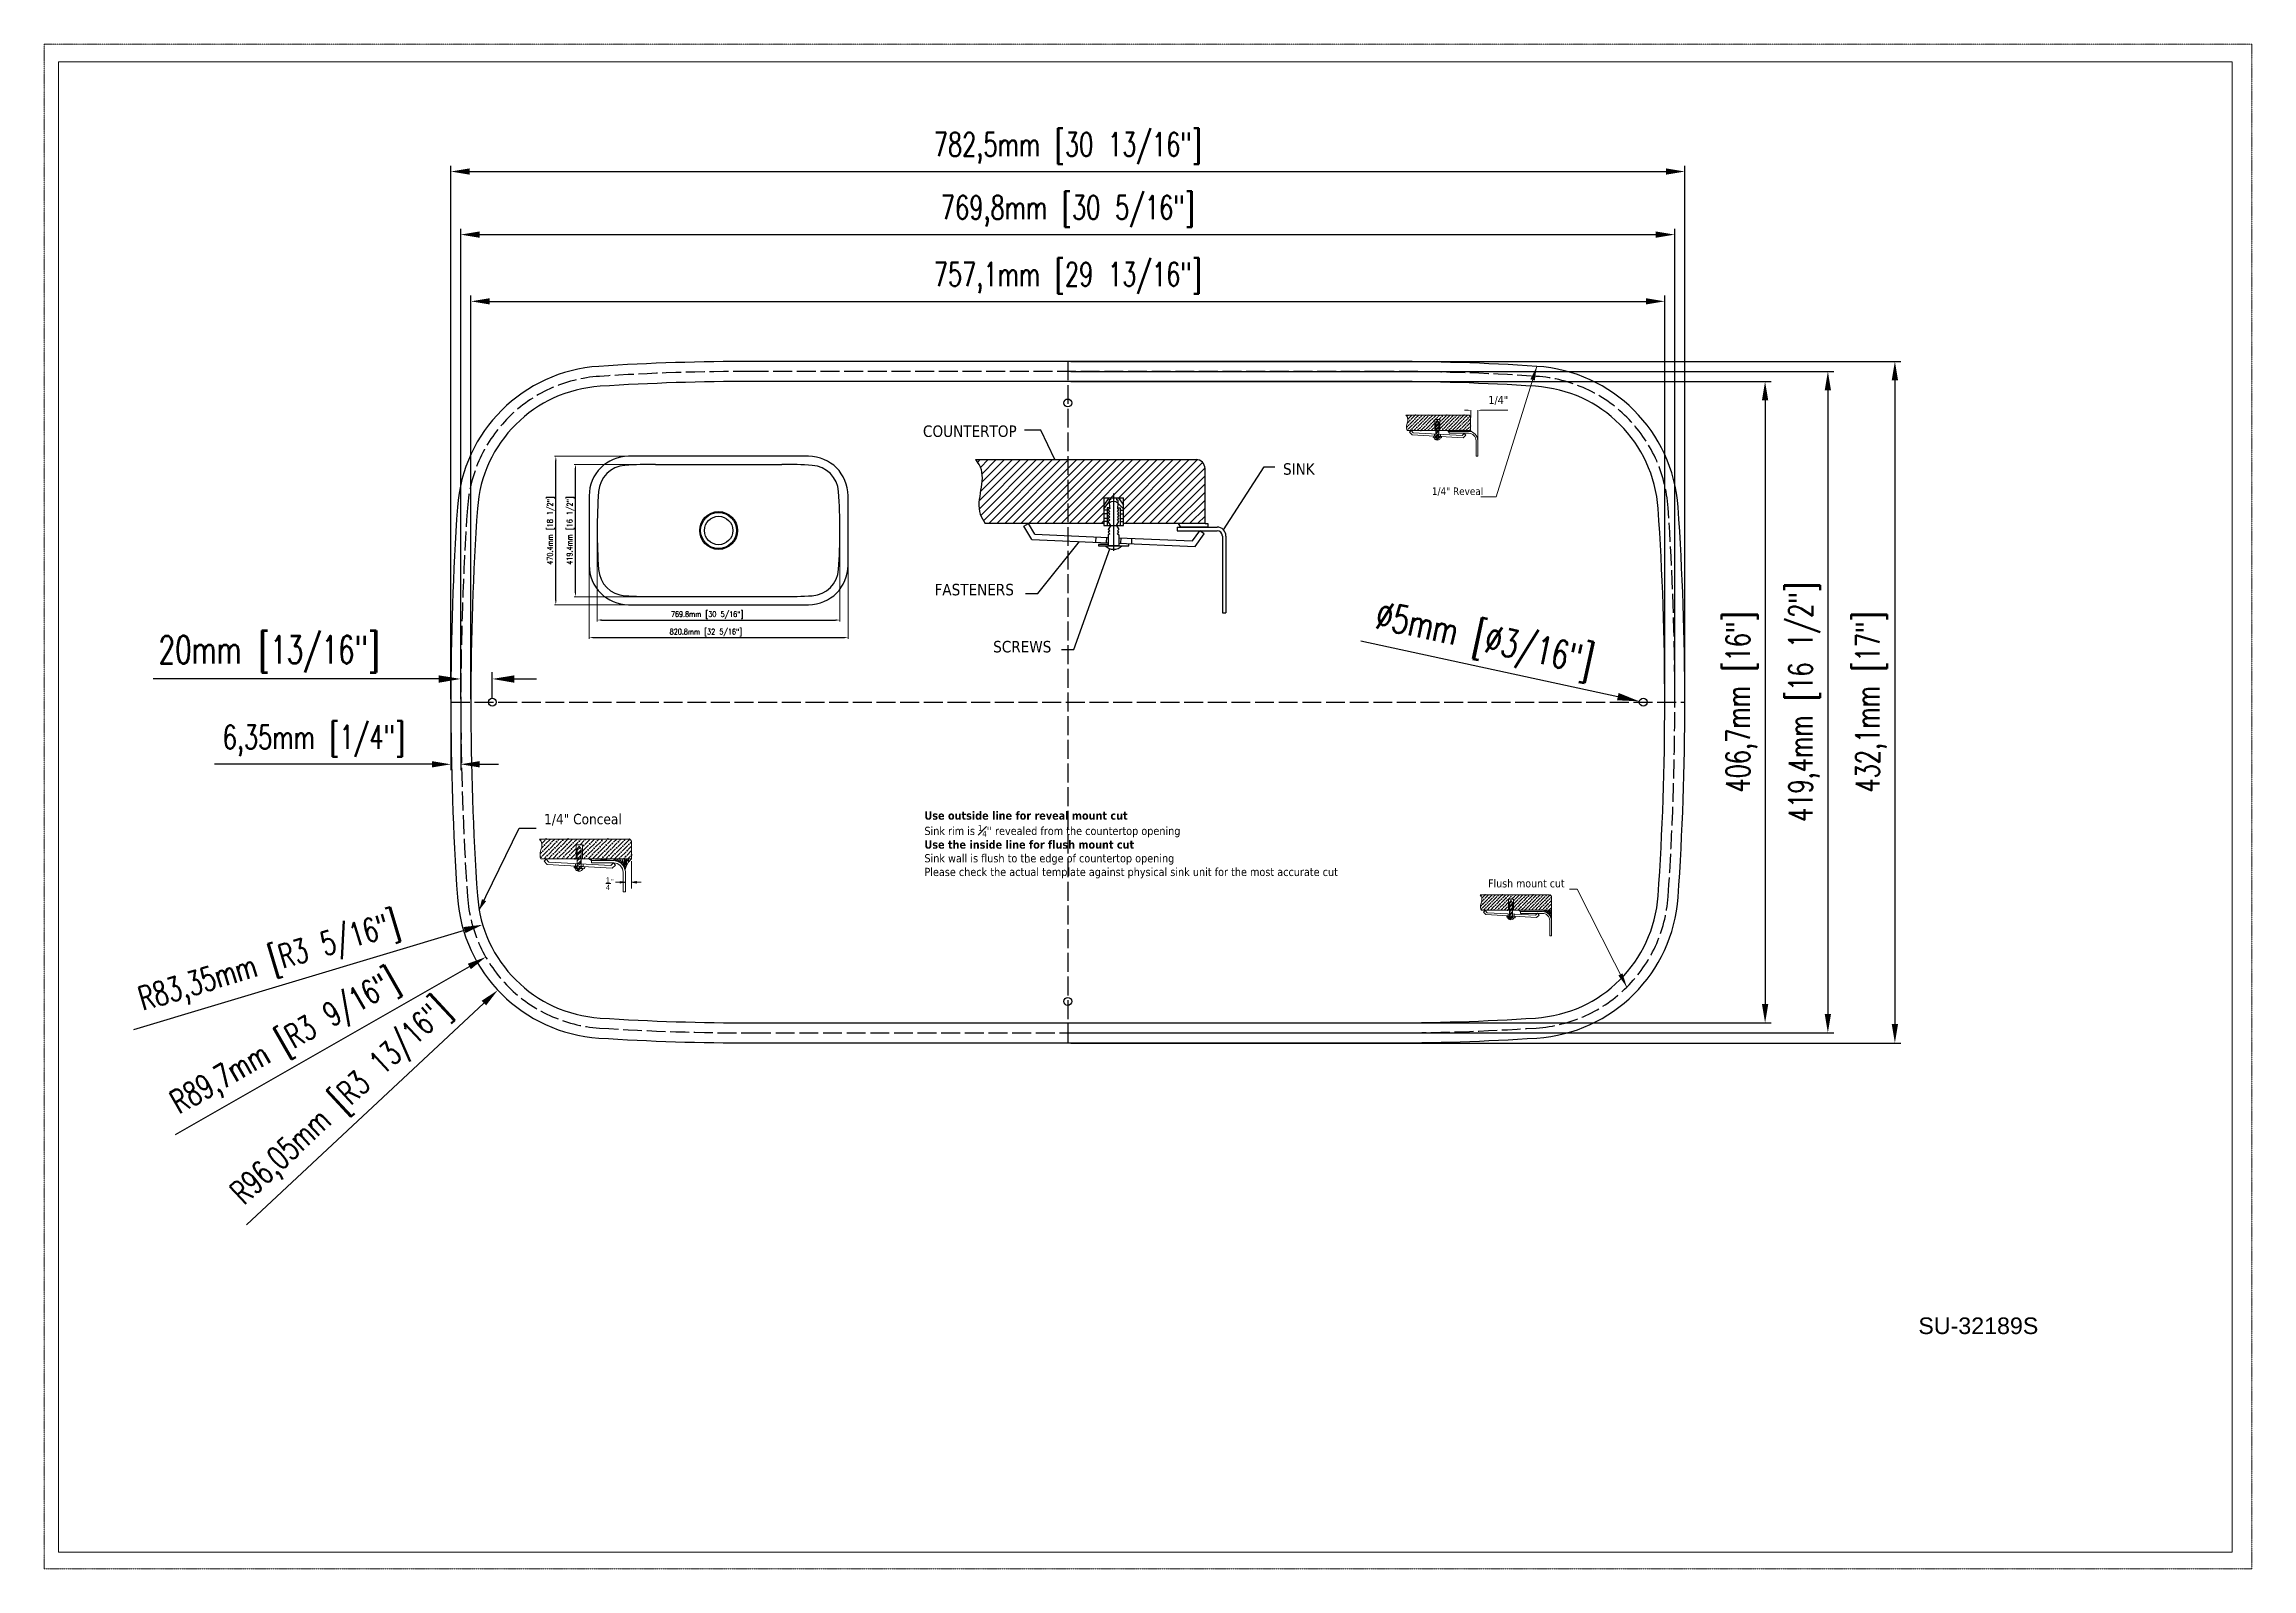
# Model space of a CAD drawing. Extents: x 2941 to 4341, y 9759 to 10726.
import ezdxf

# ---------------------------------------------------------------- set-up
doc = ezdxf.new("R2010")
doc.units = 0
doc.linetypes.add('ACAD_ISO02W100', pattern=[15, 12, -3])
doc.linetypes.add('PHANTOM2', pattern=[1.25, 0.625, -0.125, 0.125, -0.125, 0.125, -0.125])
doc.layers.get('0').update_dxf_attribs({"linetype": 'CONTINUOUS', "lineweight": 30})
doc.layers.get('Defpoints').update_dxf_attribs({"linetype": 'CONTINUOUS'})
doc.layers.add('CONT', color=7, linetype='CONTINUOUS')
for name, color, linetype, lineweight in [('尺寸標注', 1, 'CONTINUOUS', 30), ('文字', 3, 'CONTINUOUS', 30), ('細實線', 1, 'CONTINUOUS', 13)]:
    doc.layers.add(name, color=color, linetype=linetype, lineweight=lineweight)
doc.layers.add('裝訂區域', color=6, linetype='PHANTOM2', lineweight=13, plot=False)
doc.styles.add('0', font='arial.ttf', dxfattribs={"height": 1})
doc.styles.add('DIM', font='txt.shx', dxfattribs={"width": 0.7, "bigfont": 'chineset.shx'})
doc.styles.get("Standard").update_dxf_attribs({"font": 'PMingLiU.ttf', "height": 3.5})
doc.dimstyles.new('5-1', dxfattribs={"dimscale": 5, "dimtxt": 2.5, "dimasz": 1.8, "dimexe": 1.6, "dimexo": 0.625, "dimtad": 1, "dimdec": 1, "dimdsep": 46, "dimlunit": 6, "dimtxsty": 'DIM', "dimcen": 0, "dimclrd": 1, "dimclre": 1, "dimclrt": 3, "dimadec": 1, "dimazin": 1, "dimtfac": 1, "dimtdec": 1, "dimtmove": 0, "dimatfit": 3, "dimfxl": 1, "dimtolj": 1, "dimlwd": 13, "dimlwe": 13, "dimarcsym": 0})
doc.dimstyles.new('DIMSTYLE_1', dxfattribs={"dimtxt": 9.5, "dimasz": 7, "dimexe": 0.18, "dimexo": 0.0625, "dimgap": 1, "dimtad": 1, "dimtoh": 1, "dimdsep": 46, "dimtxsty": 'STANDARD', "dimblk": '_FILLED', "dimcen": 0.09, "dimadec": 0, "dimazin": 0, "dimtp": 0.01, "dimtm": 0.01, "dimtfac": 1, "dimtofl": 0, "dimtmove": 0, "dimatfit": 3, "dimldrblk": '_FILLED', "dimfxl": 1, "dimtolj": 1, "dimarcsym": 0})
doc.dimstyles.new('in+mm', dxfattribs={"dimtxt": 15, "dimasz": 10, "dimexe": 0.18, "dimexo": 0.0625, "dimgap": 3, "dimtad": 1, "dimtoh": 1, "dimdec": 4, "dimlfac": 0.03937, "dimdsep": 46, "dimlunit": 5, "dimtxsty": 'STANDARD', "dimcen": 0.09, "dimclrd": 256, "dimclre": 256, "dimadec": 0, "dimazin": 0, "dimtp": 0.01, "dimtm": 0.01, "dimtfac": 1, "dimtdec": 4, "dimtofl": 0, "dimtmove": 0, "dimatfit": 3, "dimfxl": 1, "dimfrac": 2, "dimtolj": 1, "dimlwd": 0, "dimlwe": 0, "dimarcsym": 0})
doc.dimstyles.new('mm+in', dxfattribs={"dimscale": 3, "dimtxt": 5, "dimasz": 4, "dimexe": 1.25, "dimexo": 0.625, "dimgap": 2, "dimtad": 1, "dimtxsty": 'DIM', "dimcen": 0, "dimclrd": 1, "dimclre": 1, "dimclrt": 3, "dimadec": 0, "dimazin": 0, "dimtfac": 1, "dimtofl": 0, "dimtmove": 0, "dimatfit": 3, "dimfxl": 1, "dimlwd": -1, "dimarcsym": 0})

msp = doc.modelspace()

# ---------------------------------------------------------------- texts
at = {"layer": '尺寸標注', "lineweight": 9, "style": '0'}
for s, p in [('4', (3296.93129, 10189.32832)), ('1', (3296.92191, 10194.04923))]:
    msp.add_text(s, height=3.37507, dxfattribs=at).set_placement(p)
at = {"layer": '尺寸標注', "lineweight": 9, "style": '0', "width": 1.979076}
msp.add_text('"', height=1.70498, dxfattribs=at).set_placement((3300.18756, 10194.31086))
at = {"layer": '尺寸標注', "char_height": 6.5324715, "attachment_point": 1}
for s, insert, width in [('{\\fTahoma|b0|i0|c163|p34; }', (3256.49586, 10236.19106), 59.7478276), ('{\\fTahoma|b0|i0|c163|p34; }', (3256.55884, 10245.99013), 57.1848474), ('{\\fTahoma|b0|i0|c163|p34;1/4" Conceal}', (3257.76258, 10237.53704), 53.6218673)]:
    msp.add_mtext(s, dxfattribs=dict(at, insert=insert, width=width))
at = {"layer": '文字', "lineweight": 0, "attachment_point": 2}
for s, insert, char_height, width in [('{\\fArial|b0|i0|c0|p34; }', (4203.899, 10666.87833), 10.6878494, 279.937255), ('{\\fArial|b0|i0|c0|p34; }', (3874.80843, 10126.58179), 5, 279.937255), ('{\\fArial|b0|i0|c0|p34;SU-32189S\\fPMingLiU|b0|i0|c136|p18;}', (4167.2077, 9918.30397), 10.5349169, 98.828796)]:
    msp.add_mtext(s, dxfattribs=dict(at, insert=insert, char_height=char_height, width=width))
at = {"layer": '文字', "attachment_point": 1}
for s, insert, char_height, width in [("\\A1;\\fTahoma|b1|i0|c0|p34;Use outside line for reveal mount cut\\fTahoma|b0|i0|c0|p34; \\PSink rim is {\\H0.7x;\\S1#4;}\\H1.00002x;'' revealed from the countertop opening\\P\\fTahoma|b1|i0|c0|p34;Use the inside line for flush mount cut \\P\\fTahoma|b0|i0|c0|p34;Sink wall is flush to the edge of countertop opening \\PPlease check the actual template against physical sink unit for the most accurate cut \\P\\fTahoma|b1|i0|c0|p34; ", (3498.91265, 10239.07617), 5.2, 327.0043348), ('{\\fTahoma|b0|i0|c163|p34;^ }', (3562.60816, 10207.31746), 2.6, 18.8015468)]:
    msp.add_mtext(s, dxfattribs=dict(at, insert=insert, char_height=char_height, width=width))
at = {"layer": '細實線', "attachment_point": 1}
for s, insert, char_height, width in [('{\\fTahoma|b0|i0|c163|p34;1/4"\\fTahoma|b0|i0|c0|p34; \\fTahoma|b0|i0|c163|p34;Revea\\fTahoma|b0|i0|c0|p34;l}', (3820.7153, 10444.48368), 4.75630986, 43.3138496), ('{\\fTahoma|b0|i0|c163|p34; }', (3823.52803, 10453.28797), 4.7563099, 49.031416), ('{\\fTahoma|b0|i0|c163|p34; }', (3823.52803, 10446.54986), 4.7563099, 43.5443002), ('{\\fTahoma|b0|i0|c0|p34; }', (3841.08373, 10204.49823), 5.0739515, 93.8915541), ('{\\fTahoma|b0|i0|c0|p34; }', (3841.08373, 10197.4505), 5.0739515, 104.4684106), ('{\\fTahoma|b0|i0|c0|p34;Flush mount cut}', (3856.39744, 10196.03941), 5.0739515, 79.3483601)]:
    msp.add_mtext(s, dxfattribs=dict(at, insert=insert, char_height=char_height, width=width))

# ---------------------------------------------------------------- blocks, each defined once
blk = doc.blocks.new('*D3')
at = {"color": 1}
for p, q in [((3190.9, 10323.1), (3009.9, 10323.1)), ((3238.9, 10323.1), (3252.9, 10323.1))]:
    blk.add_line(p, q, dxfattribs=at)
at = {"color": 1, "lineweight": -2}
for p, q in [((3204.9, 10310.6), (3204.9, 10327.5)), ((3224.9, 10310.6), (3224.9, 10327.5))]:
    blk.add_line(p, q, dxfattribs=at)
at = {"color": 1}
for points in [[(3190.9, 10320.7), (3190.9, 10325.4), (3204.9, 10323.1)], [(3238.9, 10325.4), (3238.9, 10320.7), (3224.9, 10323.1)]]:
    blk.add_solid(points, dxfattribs=at)
at = {"layer": 'Defpoints', "color": 0}
for p in [(3204.9, 10323.1), (3204.9, 10308.4), (3224.9, 10308.4)]:
    blk.add_point(p, dxfattribs=at)
at = {"color": 3, "insert": (3083.3, 10338.8), "char_height": 17.5, "attachment_point": 5, "style": 'DIM'}
blk.add_mtext('20mm [13/16"]', dxfattribs=at)
blk = doc.blocks.new('*D4')
at = {"color": 1}
blk.add_line((3775.6, 10347.2), (3938.6, 10311.9), dxfattribs=at)
blk.add_solid([(3938.1, 10309.6), (3939.1, 10314.2), (3952.3, 10308.9)], dxfattribs=at)
at = {"layer": 'Defpoints', "color": 0}
for p in [(3952.3, 10308.9), (3957.2, 10307.8)]:
    blk.add_point(p, dxfattribs=at)
at = {"color": 3, "insert": (3853.6, 10346.4), "char_height": 17.5, "attachment_point": 5, "rotation": 347.7624, "style": 'DIM'}
blk.add_mtext('∅5mm [∅3/16"]', dxfattribs=at)
blk = doc.blocks.new('df')
at = {"layer": 'CONT', "lineweight": 25}
h = blk.add_hatch(dxfattribs=at)
h.set_pattern_fill('ANSI31', color=256, scale=0.808315, style=0)
h.set_pattern_definition([(45, (-1992.1023, 310.9053), (-1.814719, 1.814719), [])])
edge = h.paths.add_edge_path()
edge.add_arc((-1442.77, 359.33), 4.04, 0, 90)
edge.add_line((-1442.77, 363.37), (-1542.44, 363.37))
edge.add_spline(control_points=[(-1542.44, 363.37), (-1541.66, 362.31), (-1536.56, 355.39), (-1543.62, 343.44), (-1538.92, 335.89), (-1538.06, 334.51)], knot_values=[0, 0, 0, 0, 4.788302, 31.211075, 37.135874, 37.135874, 37.135874, 37.135874], degree=3, periodic=0)
edge.add_line((-1538.06, 334.51), (-1484.47, 334.51))
edge.add_line((-1484.47, 334.51), (-1484.47, 346.08))
edge.add_line((-1484.47, 346.08), (-1475.6, 346.08))
edge.add_line((-1475.6, 346.08), (-1475.6, 334.51))
edge.add_line((-1475.6, 334.51), (-1438.73, 334.51))
edge.add_line((-1438.73, 334.51), (-1438.73, 359.33))
at = {"lineweight": 25}
for p, q in [((-1520.51, 333.25), (-1518.43, 334.49)), ((-1439.17, 329.84), (-1441.14, 331.25)), ((-1488.06, 328.51), (-1488.16, 326.08)), ((-1483.21, 328.3), (-1483.31, 325.88)), ((-1476.75, 328.03), (-1476.85, 325.61)), ((-1471.9, 327.83), (-1472.01, 325.41))]:
    blk.add_line(p, q, dxfattribs=at)
at = {"layer": 'CONT', "lineweight": 25}
for p, q in [((-1512.89, 376.71), (-1520.34, 376.71)), ((-1506.54, 363.37), (-1512.89, 376.71)), ((-1542.44, 363.37), (-1442.77, 363.37)), ((-1438.73, 334.51), (-1438.73, 359.33)), ((-1430.46, 331.71), (-1412.05, 360.05)), ((-1412.05, 360.05), (-1407.27, 360.05)), ((-1484.47, 346.08), (-1475.6, 346.08)), ((-1482.19, 346.08), (-1484.47, 342.74)), ((-1484.47, 346.08), (-1484.47, 333.66)), ((-1484.47, 341.13), (-1481.99, 344.26)), ((-1482.97, 340.59), (-1484.47, 340.59)), ((-1481.8, 341.53), (-1482.97, 341.53)), ((-1482.97, 341.53), (-1482.97, 333.66)), ((-1481.77, 341.29), (-1482.44, 340.64)), ((-1481.77, 339.99), (-1482.44, 340.64)), ((-1481.77, 339.99), (-1482.44, 339.34)), ((-1481.77, 338.69), (-1482.44, 339.34)), ((-1481.41, 345.2), (-1481.99, 345.2)), ((-1481.41, 346.08), (-1481.41, 345.2)), ((-1480.03, 348.04), (-1480.03, 322.15)), ((-1478.65, 346.08), (-1478.65, 345.2)), ((-1478.65, 345.2), (-1478.08, 345.2)), ((-1478.29, 341.29), (-1477.62, 340.64)), ((-1478.29, 339.99), (-1477.62, 340.64)), ((-1478.29, 339.99), (-1477.62, 339.34)), ((-1478.29, 338.69), (-1477.62, 339.34)), ((-1478.26, 341.53), (-1477.09, 341.53)), ((-1475.6, 341.13), (-1478.07, 343.78)), ((-1477.87, 346.08), (-1475.6, 342.74)), ((-1477.09, 341.53), (-1477.09, 333.66)), ((-1477.09, 340.59), (-1475.6, 340.59)), ((-1475.6, 333.66), (-1475.6, 346.08)), ((-1484.43, 334.51), (-1538.06, 334.51)), ((-1516.96, 327.29), (-1520.51, 333.25)), ((-1515.55, 329.66), (-1518.43, 334.49)), ((-1515.55, 329.66), (-1482.47, 328.27)), ((-1482.97, 338.87), (-1484.47, 338.87)), ((-1482.97, 336.85), (-1484.47, 336.85)), ((-1482.97, 335.45), (-1484.47, 335.45)), ((-1484.47, 333.66), (-1475.6, 333.66)), ((-1481.77, 329.93), (-1482.47, 329.44)), ((-1482.47, 329.44), (-1482.47, 324.65)), ((-1481.78, 336.1), (-1482.46, 335.45)), ((-1481.29, 333.66), (-1482.46, 335.45)), ((-1481.29, 333.66), (-1482.46, 331.87)), ((-1481.78, 331.22), (-1482.46, 331.87)), ((-1481.77, 338.69), (-1482.44, 338.04)), ((-1481.77, 337.39), (-1482.44, 338.04)), ((-1481.77, 337.39), (-1482.44, 336.74)), ((-1481.77, 336.09), (-1482.44, 336.74)), ((-1481.77, 331.23), (-1482.44, 330.58)), ((-1481.77, 329.93), (-1482.44, 330.58)), ((-1478.77, 333.66), (-1477.61, 335.45)), ((-1478.77, 333.66), (-1477.61, 331.87)), ((-1478.29, 338.69), (-1477.62, 338.04)), ((-1478.29, 337.39), (-1477.62, 338.04)), ((-1478.29, 337.39), (-1477.62, 336.74)), ((-1478.29, 336.09), (-1477.62, 336.74)), ((-1478.29, 331.23), (-1477.62, 330.58)), ((-1478.29, 329.93), (-1477.62, 330.58)), ((-1478.29, 329.93), (-1477.59, 329.44)), ((-1478.28, 336.1), (-1477.61, 335.45)), ((-1478.28, 331.22), (-1477.61, 331.87)), ((-1477.59, 329.44), (-1477.59, 324.65)), ((-1477.09, 338.87), (-1475.6, 338.87)), ((-1477.09, 336.85), (-1475.6, 336.85)), ((-1477.09, 335.45), (-1475.6, 335.45)), ((-1438.73, 334.51), (-1475.6, 334.51)), ((-1451.33, 332.89), (-1433.32, 332.89)), ((-1451.33, 332.89), (-1451.33, 331.28)), ((-1451.33, 331.28), (-1433.32, 331.28)), ((-1449.59, 332.89), (-1450.7, 334.51)), ((-1437.45, 332.89), (-1449.59, 332.89)), ((-1444.42, 326.68), (-1441.14, 331.25)), ((-1443.21, 324.2), (-1439.17, 329.84)), ((-1438.73, 334.51), (-1437.45, 334.51)), ((-1437.45, 334.51), (-1437.45, 332.89)), ((-1516.96, 327.29), (-1482.47, 325.84)), ((-1514.21, 302.87), (-1495.48, 326.39)), ((-1497.96, 277.6), (-1481.74, 323.15)), ((-1482.47, 325.01), (-1486.89, 325.01)), ((-1486.89, 325.01), (-1486.89, 324.43)), ((-1486.89, 324.43), (-1473.22, 324.43)), ((-1482.47, 324.65), (-1477.59, 324.65)), ((-1477.59, 328.07), (-1444.42, 326.68)), ((-1477.59, 325.64), (-1443.21, 324.2)), ((-1473.22, 324.43), (-1473.17, 325.45)), ((-1430.89, 328.85), (-1430.89, 294.15)), ((-1429.28, 328.85), (-1429.28, 294.15)), ((-1519.82, 302.87), (-1514.21, 302.87)), ((-1430.89, 294.15), (-1429.28, 294.15)), ((-1503.59, 277.6), (-1497.96, 277.6))]:
    blk.add_line(p, q, dxfattribs=at)
for centre, radius, start, end in [((-1442.77, 359.33), 4.04, 0, 90), ((-1480.03, 341.39), 3.09, 50.67704, 129.32296), ((-1433.32, 328.85), 4.04, 0, 90), ((-1433.32, 328.85), 2.42, 0, 90), ((-1480.05, 328.07), 5.2, 224.46619, 315.53381)]:
    blk.add_arc(centre, radius, start, end, dxfattribs=at)
for points, knots in [([(-1542.44, 363.37), (-1541.66, 362.31), (-1536.56, 355.39), (-1543.62, 343.44), (-1538.92, 335.89), (-1538.06, 334.51)], [0, 0, 0, 0, 3.870458, 25.228387, 30.017492, 30.017492, 30.017492, 30.017492]), ([(-1481.99, 345.2), (-1482, 344.39), (-1482.01, 343.08), (-1481.84, 341.78), (-1481.77, 341.29)], [0.304732, 0.304732, 0.304732, 0.304732, 3.312565, 5.150382, 5.150382, 5.150382, 5.150382]), ([(-1478.08, 345.2), (-1478.06, 344.39), (-1478.06, 343.08), (-1478.23, 341.78), (-1478.29, 341.29)], [0.304732, 0.304732, 0.304732, 0.304732, 3.312565, 5.150382, 5.150382, 5.150382, 5.150382])]:
    blk.add_open_spline(points, degree=3, knots=knots, dxfattribs=at)
at = {"layer": 'CONT', "char_height": 5.1975, "width": 14.8643, "attachment_point": 1}
for s, insert in [('{\\fTahoma|b0|i0|c0|p34;COUNTERTOP\\P }', (-1566.12, 378.81)), ('{\\fTahoma|b0|i0|c0|p34;SINK\\P }', (-1403.5, 361.74)), ('{\\fTahoma|b0|i0|c0|p34;FASTENERS\\P }', (-1560.91, 307.28)), ('{\\fTahoma|b0|i0|c0|p34;SCREWS\\P }', (-1534.41, 281.51))]:
    blk.add_mtext(s, dxfattribs=dict(at, insert=insert))
blk = doc.blocks.new('*D5')
at = {"layer": 'Defpoints', "color": 0}
for p in [(3845.3, 10488.8), (3849.8, 10493.4), (3849.8, 10474.3)]:
    blk.add_point(p, dxfattribs=at)
at = {"layer": '細實線', "lineweight": 0}
for p, q in [((3843.3, 10493.4), (3841.3, 10493.4)), ((3845.3, 10488.8), (3845.3, 10493.6)), ((3849.8, 10474.4), (3849.8, 10493.6)), ((3853.8, 10493.4), (3851.8, 10493.4)), ((3868.8, 10493.4), (3853.8, 10493.4))]:
    blk.add_line(p, q, dxfattribs=at)
at = {"layer": '細實線'}
for points in [[(3843.3, 10493.1), (3843.3, 10493.8), (3845.3, 10493.4)], [(3851.8, 10493.8), (3851.8, 10493.1), (3849.8, 10493.4)]]:
    blk.add_solid(points, dxfattribs=at)
at = {"layer": '細實線', "color": 0, "insert": (3862.8, 10499.6), "char_height": 3.5, "attachment_point": 5}
blk.add_mtext('\\A1;{\\fTahoma|b0|i0|c163|p34;\\H1.4581x;1/4"}', dxfattribs=at)
blk = doc.blocks.new('_FILLED')
at = {"color": 0, "linetype": 'ByBlock'}
blk.add_solid([(0, 0), (-1, 0.21), (-1, -0.21)], dxfattribs=at)
blk = doc.blocks.new('*D16')
at = {"color": 1, "lineweight": -2}
for p, q in [((226.7, 2), (226.7, -283.9)), ((996.5, 2), (996.5, -283.9))]:
    blk.add_line(p, q, dxfattribs=at)
at = {"color": 1}
blk.add_line((240.7, -279.6), (982.5, -279.6), dxfattribs=at)
for points in [[(240.7, -277.2), (240.7, -281.9), (226.7, -279.6)], [(982.5, -281.9), (982.5, -277.2), (996.5, -279.6)]]:
    blk.add_solid(points, dxfattribs=at)
at = {"layer": 'Defpoints', "color": 0}
for p in [(226.7, 4.2), (996.5, 4.2), (996.5, -279.6)]:
    blk.add_point(p, dxfattribs=at)
at = {"color": 3, "lineweight": 0, "insert": (575.2, -263.8), "char_height": 17.5, "attachment_point": 5, "style": 'DIM'}
blk.add_mtext('769.8mm [30 5/16"]', dxfattribs=at)
blk = doc.blocks.new('*D17')
at = {"color": 1, "lineweight": -2}
for p, q in [((201.2, 2), (201.2, -339.5)), ((1022, 2), (1022, -339.5))]:
    blk.add_line(p, q, dxfattribs=at)
at = {"color": 1}
blk.add_line((215.2, -335.2), (1008, -335.2), dxfattribs=at)
for points in [[(215.2, -332.8), (215.2, -337.5), (201.2, -335.2)], [(1008, -337.5), (1008, -332.8), (1022, -335.2)]]:
    blk.add_solid(points, dxfattribs=at)
at = {"layer": 'Defpoints', "color": 0}
for p in [(201.2, 4.2), (1022, 4.2), (1022, -335.2)]:
    blk.add_point(p, dxfattribs=at)
at = {"color": 3, "lineweight": 0, "insert": (571.3, -319.4), "char_height": 17.5, "attachment_point": 5, "style": 'DIM'}
blk.add_mtext('820.8mm [32 5/16"]', dxfattribs=at)
blk = doc.blocks.new('*D18')
at = {"color": 1, "lineweight": -2}
for p, q in [((314.2, 239.4), (91.2, 239.4)), ((324, -231), (91.2, -231))]:
    blk.add_line(p, q, dxfattribs=at)
at = {"color": 1}
blk.add_line((95.5, -217), (95.5, 225.4), dxfattribs=at)
for points in [[(97.9, 225.4), (93.2, 225.4), (95.5, 239.4)], [(93.2, -217), (97.9, -217), (95.5, -231)]]:
    blk.add_solid(points, dxfattribs=at)
at = {"layer": 'Defpoints', "color": 0}
for p in [(95.5, 239.4), (316.4, 239.4), (326.2, -231)]:
    blk.add_point(p, dxfattribs=at)
at = {"color": 3, "lineweight": 0, "insert": (79.8, 4.2), "char_height": 17.5, "attachment_point": 5, "rotation": 90, "style": 'DIM'}
blk.add_mtext('470.4mm [18 1/2"]', dxfattribs=at)
blk = doc.blocks.new('*D19')
at = {"color": 1, "lineweight": -2}
for p, q in [((409.2, 213.9), (153.4, 213.9)), ((409.2, -205.5), (153.4, -205.5))]:
    blk.add_line(p, q, dxfattribs=at)
at = {"color": 1}
blk.add_line((157.8, -191.5), (157.8, 199.9), dxfattribs=at)
for points in [[(160.1, 199.9), (155.5, 199.9), (157.8, 213.9)], [(155.5, -191.5), (160.1, -191.5), (157.8, -205.5)]]:
    blk.add_solid(points, dxfattribs=at)
at = {"layer": 'Defpoints', "color": 0}
for p in [(157.8, 213.9), (411.4, 213.9), (411.4, -205.5)]:
    blk.add_point(p, dxfattribs=at)
at = {"color": 3, "lineweight": 0, "insert": (142.1, 4.2), "char_height": 17.5, "attachment_point": 5, "rotation": 90, "style": 'DIM'}
blk.add_mtext('419.4mm [16 1/2"]', dxfattribs=at)
blk = doc.blocks.new('*D6')
at = {"color": 1, "lineweight": -2}
for p, q in [((3211.3, 10310.3), (3211.3, 10566.2)), ((3968.4, 10310.3), (3968.4, 10566.2))]:
    blk.add_line(p, q, dxfattribs=at)
at = {"color": 1}
blk.add_line((3223.3, 10562.5), (3956.4, 10562.5), dxfattribs=at)
for points in [[(3223.3, 10564.5), (3223.3, 10560.5), (3211.3, 10562.5)], [(3956.4, 10560.5), (3956.4, 10564.5), (3968.4, 10562.5)]]:
    blk.add_solid(points, dxfattribs=at)
at = {"layer": 'Defpoints', "color": 0}
for p in [(3968.4, 10562.5), (3211.3, 10308.4), (3968.4, 10308.4)]:
    blk.add_point(p, dxfattribs=at)
at = {"color": 3, "insert": (3589.8, 10577.2), "char_height": 15, "attachment_point": 5, "style": 'DIM'}
blk.add_mtext('757,1mm [29 13/16"]', dxfattribs=at)
blk = doc.blocks.new('*D7')
at = {"color": 1, "lineweight": -2}
for p, q in [((3204.9, 10310.3), (3204.9, 10608.5)), ((3974.7, 10310.3), (3974.7, 10608.5))]:
    blk.add_line(p, q, dxfattribs=at)
at = {"color": 1}
blk.add_line((3216.9, 10604.8), (3962.7, 10604.8), dxfattribs=at)
for points in [[(3216.9, 10606.8), (3216.9, 10602.8), (3204.9, 10604.8)], [(3962.7, 10602.8), (3962.7, 10606.8), (3974.7, 10604.8)]]:
    blk.add_solid(points, dxfattribs=at)
at = {"layer": 'Defpoints', "color": 0}
for p in [(3974.7, 10604.8), (3204.9, 10308.4), (3974.7, 10308.4)]:
    blk.add_point(p, dxfattribs=at)
at = {"color": 3, "insert": (3589.8, 10619.5), "char_height": 15, "attachment_point": 5, "style": 'DIM'}
blk.add_mtext('769,8mm [30 5/16"]', dxfattribs=at)
blk = doc.blocks.new('*D8')
at = {"color": 1, "lineweight": -2}
for p, q in [((3198.6, 10310.3), (3198.6, 10648.5)), ((3981.1, 10310.3), (3981.1, 10648.5))]:
    blk.add_line(p, q, dxfattribs=at)
at = {"color": 1}
blk.add_line((3210.6, 10644.8), (3969.1, 10644.8), dxfattribs=at)
for points in [[(3210.6, 10646.8), (3210.6, 10642.8), (3198.6, 10644.8)], [(3969.1, 10642.8), (3969.1, 10646.8), (3981.1, 10644.8)]]:
    blk.add_solid(points, dxfattribs=at)
at = {"layer": 'Defpoints', "color": 0}
for p in [(3981.1, 10644.8), (3198.6, 10308.4), (3981.1, 10308.4)]:
    blk.add_point(p, dxfattribs=at)
at = {"color": 3, "insert": (3589.8, 10659.5), "char_height": 15, "attachment_point": 5, "style": 'DIM'}
blk.add_mtext('782,5mm [30 13/16"]', dxfattribs=at)
blk = doc.blocks.new('*D9')
at = {"color": 1, "lineweight": -2}
for p, q in [((3591.7, 10511.7), (4035.8, 10511.7)), ((3591.7, 10105), (4035.8, 10105))]:
    blk.add_line(p, q, dxfattribs=at)
at = {"color": 1}
blk.add_line((4032, 10499.7), (4032, 10117), dxfattribs=at)
for points in [[(4034, 10499.7), (4030, 10499.7), (4032, 10511.7)], [(4030, 10117), (4034, 10117), (4032, 10105)]]:
    blk.add_solid(points, dxfattribs=at)
at = {"layer": 'Defpoints', "color": 0}
for p in [(3589.8, 10511.7), (3589.8, 10105), (4032, 10105)]:
    blk.add_point(p, dxfattribs=at)
at = {"color": 3, "insert": (4017.3, 10308.4), "char_height": 15, "attachment_point": 5, "rotation": 90, "style": 'DIM'}
blk.add_mtext('406,7mm [16"]', dxfattribs=at)
blk = doc.blocks.new('*D10')
at = {"color": 1, "lineweight": -2}
for p, q in [((3591.7, 10518.1), (4075.5, 10518.1)), ((3591.7, 10098.7), (4075.5, 10098.7))]:
    blk.add_line(p, q, dxfattribs=at)
at = {"color": 1}
blk.add_line((4071.8, 10506.1), (4071.8, 10110.7), dxfattribs=at)
for points in [[(4073.8, 10506.1), (4069.8, 10506.1), (4071.8, 10518.1)], [(4069.8, 10110.7), (4073.8, 10110.7), (4071.8, 10098.7)]]:
    blk.add_solid(points, dxfattribs=at)
at = {"layer": 'Defpoints', "color": 0}
for p in [(3589.8, 10518.1), (3589.8, 10098.7), (4071.8, 10098.7)]:
    blk.add_point(p, dxfattribs=at)
at = {"color": 3, "insert": (4057, 10308.4), "char_height": 15, "attachment_point": 5, "rotation": 90, "style": 'DIM'}
blk.add_mtext('419,4mm [16 1/2"]', dxfattribs=at)
blk = doc.blocks.new('*D11')
at = {"color": 1, "lineweight": -2}
for p, q in [((3591.7, 10524.4), (4118, 10524.4)), ((3591.7, 10092.3), (4118, 10092.3))]:
    blk.add_line(p, q, dxfattribs=at)
at = {"color": 1}
blk.add_line((4114.3, 10512.4), (4114.3, 10104.3), dxfattribs=at)
for points in [[(4116.3, 10512.4), (4112.3, 10512.4), (4114.3, 10524.4)], [(4112.3, 10104.3), (4116.3, 10104.3), (4114.3, 10092.3)]]:
    blk.add_solid(points, dxfattribs=at)
at = {"layer": 'Defpoints', "color": 0}
for p in [(3589.8, 10524.4), (3589.8, 10092.3), (4114.3, 10092.3)]:
    blk.add_point(p, dxfattribs=at)
at = {"color": 3, "insert": (4099.5, 10308.4), "char_height": 15, "attachment_point": 5, "rotation": 90, "style": 'DIM'}
blk.add_mtext('432,1mm [17"]', dxfattribs=at)
blk = doc.blocks.new('*D12')
at = {"color": 1, "lineweight": -2}
for p, q in [((3198.6, 10306.5), (3198.6, 10265.2)), ((3204.9, 10306.5), (3204.9, 10265.2))]:
    blk.add_line(p, q, dxfattribs=at)
at = {"color": 1}
for p, q in [((3186.6, 10269), (3048.8, 10269)), ((3216.9, 10269), (3228.9, 10269))]:
    blk.add_line(p, q, dxfattribs=at)
for points in [[(3186.6, 10267), (3186.6, 10271), (3198.6, 10269)], [(3216.9, 10271), (3216.9, 10267), (3204.9, 10269)]]:
    blk.add_solid(points, dxfattribs=at)
at = {"layer": 'Defpoints', "color": 0}
for p in [(3198.6, 10308.4), (3204.9, 10308.4), (3198.6, 10269)]:
    blk.add_point(p, dxfattribs=at)
at = {"color": 3, "insert": (3111.7, 10283.7), "char_height": 15, "attachment_point": 5, "style": 'DIM'}
blk.add_mtext('6,35mm [1/4"]', dxfattribs=at)
blk = doc.blocks.new('*D13')
at = {"color": 1}
blk.add_line((2997.6, 10100.8), (3207.3, 10163.9), dxfattribs=at)
blk.add_solid([(3207.9, 10162), (3206.7, 10165.8), (3218.8, 10167.3)], dxfattribs=at)
at = {"layer": 'Defpoints', "color": 0}
for p in [(3298.6, 10191.3), (3218.8, 10167.3)]:
    blk.add_point(p, dxfattribs=at)
at = {"color": 3, "insert": (3083.7, 10142.1), "char_height": 15, "attachment_point": 5, "rotation": 16.7321, "style": 'DIM'}
blk.add_mtext('R83,35mm [R3 5/16"]', dxfattribs=at)
blk = doc.blocks.new('*D14')
at = {"color": 1}
blk.add_line((3024.1, 10034.3), (3210.4, 10140.8), dxfattribs=at)
blk.add_solid([(3211.3, 10139.1), (3209.4, 10142.6), (3220.8, 10146.8)], dxfattribs=at)
at = {"layer": 'Defpoints', "color": 0}
for p in [(3298.6, 10191.3), (3220.8, 10146.8)]:
    blk.add_point(p, dxfattribs=at)
at = {"color": 3, "insert": (3094.1, 10091.4), "char_height": 15, "attachment_point": 5, "rotation": 29.7608, "style": 'DIM'}
blk.add_mtext('R89,7mm [R3 9/16"]', dxfattribs=at)
blk = doc.blocks.new('*D15')
at = {"color": 1}
blk.add_line((3069, 9977.1), (3219.6, 10117.6), dxfattribs=at)
blk.add_solid([(3221, 10116.2), (3218.2, 10119.1), (3228.4, 10125.8)], dxfattribs=at)
at = {"layer": 'Defpoints', "color": 0}
for p in [(3298.6, 10191.3), (3228.4, 10125.8)]:
    blk.add_point(p, dxfattribs=at)
at = {"color": 3, "insert": (3129.8, 10054.1), "char_height": 15, "attachment_point": 5, "rotation": 42.9984, "style": 'DIM'}
blk.add_mtext('R96,05mm [R3 13/16"]', dxfattribs=at)
blk = doc.blocks.new('A$C34A91011')
for p, q in [((897.025, 239.43), (326.225, 239.43)), ((411.425, 213.93), (811.825, 213.93)), ((201.225, 114.43), (201.225, -105.97)), ((1022.025, -105.97), (1022.025, 114.43)), ((411.425, -205.47), (811.825, -205.47)), ((326.225, -230.97), (897.025, -230.97))]:
    blk.add_line(p, q)
for radius in [60, 57, 45]:
    blk.add_circle((611.625, 4.23), radius)
for centre, radius, start, end in [((326.225, 114.43), 125, 90, 180), ((320.436, 121.291), 89.7, 93.6999154, 176.0746433), ((411.425, -1285.77), 1499.7, 90, 93.6999154), ((811.825, -1285.77), 1499.7, 86.3000846, 90), ((897.025, 114.43), 125, 0, 90), ((902.813, 121.291), 89.7, 3.9253567, 86.3000846), ((2026.425, 4.23), 1799.7, 176.0746433, 183.9253567), ((-803.175, 4.23), 1799.7, 356.0746433, 3.9253567), ((326.225, -105.97), 125, 180, 270), ((320.436, -112.831), 89.7, 183.9253567, 266.3000846), ((897.025, -105.97), 125, 270, 0), ((902.813, -112.831), 89.7, 273.6999154, 356.0746433), ((411.425, 1294.23), 1499.7, 266.3000846, 270), ((811.825, 1294.23), 1499.7, 270, 273.6999154)]:
    blk.add_arc(centre, radius, start, end)
at = {"lineweight": 0}
for base, p1, p2, picture, middle in [((95.527, 239.43), (326.225, -230.97), (316.425, 239.43), '*D18', (95.527, 4.23)), ((157.805, 213.93), (411.425, -205.47), (411.425, 213.93), '*D19', (157.805, 4.23))]:
    dim = blk.add_linear_dim(base=base, p1=p1, p2=p2, angle=90, dimstyle='mm+in', override={"dimscale": 3.5, "dimdsep": 46, "dimpost": 'mm'}, dxfattribs=at)
    dim.commit()
    dim.dimension.update_dxf_attribs({"geometry": picture, "text_midpoint": middle, "dimtype": 160})
for base, p1, p2, picture, middle in [((1022.025, -335.168), (201.225, 4.23), (1022.025, 4.23), '*D17', (571.336, -335.168)), ((996.525, -279.573), (226.725, 4.23), (996.525, 4.23), '*D16', (575.224, -279.573))]:
    dim = blk.add_linear_dim(base=base, p1=p1, p2=p2, dimstyle='mm+in', override={"dimscale": 3.5, "dimdsep": 46, "dimpost": 'mm'}, dxfattribs=at)
    dim.commit()
    dim.dimension.update_dxf_attribs({"geometry": picture, "text_midpoint": middle, "dimtype": 160})

# ---------------------------------------------------------------- dimensions: what is measured, and where the dimension line sits
for base, p1, p2, picture, middle in [((3981.07712, 10644.7595), (3198.57712, 10308.37776), (3981.07712, 10308.37776), '*D8', (3589.82712, 10659.5095)), ((3974.72712, 10604.76155), (3204.92712, 10308.37776), (3974.72712, 10308.37776), '*D7', (3589.82712, 10619.51155)), ((3968.37712, 10562.46904), (3211.27712, 10308.37776), (3968.37712, 10308.37776), '*D6', (3589.82712, 10577.21904)), ((3198.57712, 10268.99573), (3204.92712, 10308.37776), (3198.57712, 10308.37776), '*D12', (3111.70212, 10283.74573))]:
    dim = msp.add_linear_dim(base=base, p1=p1, p2=p2, dimstyle='mm+in', override={"dimpost": 'mm'})
    dim.commit()
    dim.dimension.update_dxf_attribs({"geometry": picture, "text_midpoint": middle})
for base, p1, p2, picture, middle in [((4114.29992, 10092.32776), (3589.82712, 10524.42776), (3589.82712, 10092.32776), '*D11', (4099.54992, 10308.37776)), ((4071.7532, 10098.67776), (3589.82712, 10518.07776), (3589.82712, 10098.67776), '*D10', (4057.0032, 10308.37776)), ((4032.0403, 10105.02776), (3589.82712, 10511.72776), (3589.82712, 10105.02776), '*D9', (4017.2903, 10308.37776))]:
    dim = msp.add_linear_dim(base=base, p1=p1, p2=p2, angle=90, dimstyle='mm+in', override={"dimpost": 'mm'})
    dim.commit()
    dim.dimension.update_dxf_attribs({"geometry": picture, "text_midpoint": middle})
dim = msp.add_diameter_dim_2p(p1=(3957.17031, 10307.84784), p2=(3952.28393, 10308.90767), dimstyle='mm+in', override={"dimscale": 3.5, "dimdsep": 46, "dimpost": 'mm'})
dim.commit()
dim.dimension.update_dxf_attribs({"geometry": '*D4', "text_midpoint": (3853.57838, 10346.43257)})
dim = msp.add_linear_dim(base=(3204.92712, 10323.077), p1=(3224.92712, 10308.37776), p2=(3204.92712, 10308.37776), dimstyle='mm+in', override={"dimscale": 3.5, "dimdsep": 46, "dimpost": 'mm'})
dim.commit()
dim.dimension.update_dxf_attribs({"geometry": '*D3', "text_midpoint": (3083.30212, 10323.077), "dimtype": 160})
for mpoint, picture, middle in [((3218.81758, 10167.32034), '*D13', (3087.92939, 10127.97198)), ((3220.76961, 10146.79129), '*D14', (3101.42294, 10078.54918))]:
    dim = msp.add_radius_dim(center=(3298.63864, 10191.3166), mpoint=mpoint, dimstyle='mm+in', override={"dimpost": 'mm'})
    dim.commit()
    dim.dimension.update_dxf_attribs({"geometry": picture, "text_midpoint": middle, "dimtype": 164})
dim = msp.add_radius_dim(center=(3298.63864, 10191.3166), mpoint=(3228.39034, 10125.81257), dimstyle='mm+in', override={"dimpost": 'mm'})
dim.commit()
dim.dimension.update_dxf_attribs({"geometry": '*D15', "text_midpoint": (3129.83512, 10054.0809)})
at = {"layer": '細實線'}
dim = msp.add_linear_dim(base=(3849.84065, 10493.41858), p1=(3845.29478, 10488.7585), p2=(3849.84065, 10474.31232), text='{\\fTahoma|b0|i0|c163|p34;\\H1.4581x;1/4"}', dimstyle='in+mm', override={"dimasz": 2, "dimpost": '"'}, dxfattribs=at)
dim.commit()
dim.dimension.update_dxf_attribs({"geometry": '*D5', "text_midpoint": (3862.84025, 10493.41858), "dimtype": 160})

# ---------------------------------------------------------------- hatches: boundary and pattern name
at = {"layer": '細實線'}
h = msp.add_hatch(color=256, dxfattribs=at)
edge = h.paths.add_edge_path()
edge.add_spline(control_points=[(3831.62911, 10479.42226), (3831.6299, 10479.42147), (3831.6303, 10479.42107), (3831.6303, 10479.42107), (3831.6303, 10479.42107), (3831.6303, 10480.49529), (3831.6303, 10480.53603)], knot_values=[0.5094823651, 0.5094823651, 0.5094823651, 0.5094823651, 0.5142092088, 0.5142092088, 0.5142092088, 1.0047268437, 1.0047268437, 1.0047268437, 1.0047268437], degree=3, periodic=0)
edge.add_spline(control_points=[(3831.6303, 10480.53603), (3831.25949, 10480.53603), (3830.8854, 10480.53603), (3830.50861, 10480.53603)], knot_values=[0.5897023258, 0.5897023258, 0.5897023258, 0.5897023258, 0.6090248396, 0.6090248396, 0.6090248396, 0.6090248396], degree=3, periodic=0)
edge.add_spline(control_points=[(3830.50861, 10480.53603), (3830.54881, 10480.49607), (3831.58903, 10479.4621), (3831.62911, 10479.42226)], knot_values=[0.0047268437, 0.0047268437, 0.0047268437, 0.0047268437, 0.245258818, 0.245258818, 0.245258818, 0.245258818], degree=3, periodic=0)
edge.add_spline(control_points=[(3831.62911, 10479.42226), (3831.62911, 10479.70829), (3831.62911, 10479.99302), (3831.62911, 10479.99302)], knot_values=[0.5022947283, 0.5022947283, 0.5022947283, 0.5022947283, 1, 1, 1, 1], degree=3, periodic=0)
edge.add_spline(control_points=[(3845.2932, 10479.99619), (3845.2932, 10479.99619), (3831.6303, 10479.99619), (3831.6303, 10479.99619)], knot_values=[0.5, 0.5, 0.5, 0.5, 1, 1, 1, 1], degree=3, periodic=0)
edge = h.paths.add_edge_path()
edge.add_spline(control_points=[(3845.60842, 10479.99619), (3845.5835, 10480.03866), (3845.31626, 10480.49404), (3845.2932, 10480.53333)], knot_values=[0.0412955578, 0.0412955578, 0.0412955578, 0.0412955578, 0.9552072956, 0.9552072956, 0.9552072956, 0.9552072956], degree=3, periodic=0)
edge.add_spline(control_points=[(3845.2932, 10480.53333), (3845.2932, 10480.51163), (3845.2932, 10480.40242), (3845.2932, 10480.28808)], knot_values=[0.1315905368, 0.1315905368, 0.1315905368, 0.1315905368, 0.2375517238, 0.2375517238, 0.2375517238, 0.2375517238], degree=3, periodic=0)
edge.add_spline(control_points=[(3845.2932, 10480.28808), (3845.2932, 10480.26366), (3845.2932, 10480.23901), (3845.2932, 10480.21492)], knot_values=[0.1089599695, 0.1089599695, 0.1089599695, 0.1089599695, 0.1315905368, 0.1315905368, 0.1315905368, 0.1315905368], degree=3, periodic=0)
edge.add_spline(control_points=[(3845.2932, 10480.21492), (3845.2932, 10480.09896), (3845.2932, 10479.99619), (3845.2932, 10479.99619), (3845.2932, 10479.99619), (3845.2932, 10479.99619), (3845.2932, 10479.99619)], knot_values=[0.99999, 0.99999, 0.99999, 0.99999, 1.1089499695, 1.1089499695, 1.1089499695, 1.1089599695, 1.1089599695, 1.1089599695, 1.1089599695], degree=3, periodic=0)
edge.add_spline(control_points=[(3845.2932, 10479.99619), (3845.29321, 10479.99619), (3845.57584, 10479.99619), (3845.60842, 10479.99619)], knot_values=[0.5288178092, 0.5288178092, 0.5288178092, 0.5288178092, 0.99999, 0.99999, 0.99999, 0.99999], degree=3, periodic=0)
h = msp.add_hatch(color=256, dxfattribs=at)
edge = h.paths.add_edge_path()
edge.add_spline(control_points=[(3845.2932, 10480.28808), (3845.2932, 10480.40242), (3845.2932, 10480.51163), (3845.2932, 10480.53333)], knot_values=[0.1315905368, 0.1315905368, 0.1315905368, 0.1315905368, 0.2375517238, 0.2375517238, 0.2375517238, 0.2375517238], degree=3, periodic=0)
edge.add_spline(control_points=[(3845.2932, 10480.53333), (3845.29216, 10480.53511), (3845.29161, 10480.53603), (3845.29161, 10480.53603)], knot_values=[0.00001, 0.00001, 0.00001, 0.00001, 0.0412955578, 0.0412955578, 0.0412955578, 0.0412955578], degree=3, periodic=0)
edge.add_spline(control_points=[(3845.29161, 10480.53603), (3845.27195, 10480.53603), (3845.06986, 10480.53603), (3844.71015, 10480.53603)], knot_values=[0.9288447957, 0.9288447957, 0.9288447957, 0.9288447957, 0.9963742091, 0.9963742091, 0.9963742091, 0.9963742091], degree=3, periodic=0)
edge.add_spline(control_points=[(3844.71015, 10480.53603), (3844.71015, 10480.53603), (3844.65259, 10480.53603), (3844.59871, 10480.53603)], knot_values=[0.0668439966, 0.0668439966, 0.0668439966, 0.0668439966, 0.1428571429, 0.1428571429, 0.1428571429, 0.1428571429], degree=3, periodic=0)
edge.add_spline(control_points=[(3844.59871, 10480.53603), (3844.50848, 10480.53603), (3844.40997, 10480.53603), (3844.30349, 10480.53603)], knot_values=[0.9065621871, 0.9065621871, 0.9065621871, 0.9065621871, 0.9221594845, 0.9221594845, 0.9221594845, 0.9221594845], degree=3, periodic=0)
edge.add_spline(control_points=[(3844.30349, 10480.53603), (3843.07197, 10480.53603), (3840.7742, 10480.53603), (3837.88326, 10480.53603)], knot_values=[0.7261705485, 0.7261705485, 0.7261705485, 0.7261705485, 0.9065621871, 0.9065621871, 0.9065621871, 0.9065621871], degree=3, periodic=0)
edge.add_spline(control_points=[(3837.88326, 10480.53603), (3836.58439, 10480.53603), (3835.16578, 10480.53603), (3833.67033, 10480.53603)], knot_values=[0.6451219636, 0.6451219636, 0.6451219636, 0.6451219636, 0.7261705485, 0.7261705485, 0.7261705485, 0.7261705485], degree=3, periodic=0)
edge.add_spline(control_points=[(3833.66864, 10480.53603), (3833.66752, 10480.53603), (3833.66588, 10480.53603), (3833.66379, 10480.53603)], knot_values=[0.1274521133, 0.1274521133, 0.1274521133, 0.1274521133, 0.1351068502, 0.1351068502, 0.1351068502, 0.1351068502], degree=3, periodic=0)
edge.add_spline(control_points=[(3833.66379, 10480.53603), (3833.65969, 10480.53603), (3833.65382, 10480.53603), (3833.64667, 10480.53603)], knot_values=[0.1124310764, 0.1124310764, 0.1124310764, 0.1124310764, 0.1274521133, 0.1274521133, 0.1274521133, 0.1274521133], degree=3, periodic=0)
edge.add_spline(control_points=[(3833.64667, 10480.53603), (3833.63291, 10480.53603), (3833.61438, 10480.53603), (3833.59445, 10480.53603)], knot_values=[0.0835379635, 0.0835379635, 0.0835379635, 0.0835379635, 0.1124310764, 0.1124310764, 0.1124310764, 0.1124310764], degree=3, periodic=0)
edge.add_spline(control_points=[(3833.59445, 10480.53603), (3833.58522, 10480.53603), (3833.5757, 10480.53603), (3833.5662, 10480.53603)], knot_values=[0.070163276, 0.070163276, 0.070163276, 0.070163276, 0.0835379635, 0.0835379635, 0.0835379635, 0.0835379635], degree=3, periodic=0)
edge.add_spline(control_points=[(3833.59445, 10480.53603), (3833.48473, 10480.53603), (3833.37461, 10480.53603), (3833.26409, 10480.53603)], knot_values=[0.6378162224, 0.6378162224, 0.6378162224, 0.6378162224, 0.6437522528, 0.6437522528, 0.6437522528, 0.6437522528], degree=3, periodic=0)
edge.add_spline(control_points=[(3833.26409, 10480.53603), (3832.72806, 10480.53603), (3832.18282, 10480.53603), (3831.6303, 10480.53603)], knot_values=[0.6090248396, 0.6090248396, 0.6090248396, 0.6090248396, 0.6378162224, 0.6378162224, 0.6378162224, 0.6378162224], degree=3, periodic=0)
edge.add_spline(control_points=[(3831.6303, 10480.53603), (3831.6303, 10480.49529), (3831.6303, 10479.42107), (3831.6303, 10479.42107), (3831.6303, 10479.42107), (3831.6299, 10479.42147), (3831.62911, 10479.42226)], knot_values=[0.5094823651, 0.5094823651, 0.5094823651, 0.5094823651, 1, 1, 1, 1.0047268437, 1.0047268437, 1.0047268437, 1.0047268437], degree=3, periodic=0)
edge.add_spline(control_points=[(3831.6303, 10479.99619), (3831.6303, 10479.99619), (3845.2932, 10479.99619), (3845.2932, 10479.99619)], knot_values=[0.5, 0.5, 0.5, 0.5, 1, 1, 1, 1], degree=3, periodic=0)
edge.add_spline(control_points=[(3845.2932, 10479.99619), (3845.2932, 10479.99619), (3845.2932, 10479.99619), (3845.2932, 10479.99619), (3845.2932, 10479.99619), (3845.2932, 10480.09896), (3845.2932, 10480.21492)], knot_values=[0.99999, 0.99999, 0.99999, 0.99999, 1, 1, 1, 1.1089599695, 1.1089599695, 1.1089599695, 1.1089599695], degree=3, periodic=0)
edge.add_spline(control_points=[(3845.2932, 10480.21492), (3845.2932, 10480.23901), (3845.2932, 10480.26366), (3845.2932, 10480.28808)], knot_values=[0.1089599695, 0.1089599695, 0.1089599695, 0.1089599695, 0.1315905368, 0.1315905368, 0.1315905368, 0.1315905368], degree=3, periodic=0)

# ---------------------------------------------------------------- linework, layer by layer
at = {"lineweight": 0}
msp.add_lwpolyline([(2949.82991, 10714.31341), (4328.20524, 10714.31341), (4328.20524, 9769.57867), (2949.82991, 9769.57867)], close=True, dxfattribs=at)
msp.add_lwpolyline([(3292.44045, 10521.28872, 0.3757494446), (3202.81397, 10432.01419, 0.0342686039), (3202.81397, 10184.74133, 0.3757494446), (3292.44045, 10095.4668, 0.0161453292), (3389.62712, 10092.32776), (3790.02712, 10092.32776, 0.0161453292), (3887.21378, 10095.4668, 0.3757494446), (3976.84027, 10184.74133, 0.0342686039), (3976.84027, 10432.01419, 0.3757494446), (3887.21378, 10521.28872, 0.0161453292), (3790.02712, 10524.42776), (3389.62712, 10524.42776, 0.0161453292)], format="xyb", close=True)
at = {"layer": 'CONT', "color": 2, "linetype": 'ACAD_ISO02W100'}
for p, q in [((3589.82712, 10524.42776), (3589.82712, 10092.32776)), ((3198.57712, 10308.37776), (3981.07712, 10308.37776))]:
    msp.add_line(p, q, dxfattribs=at)
msp.add_lwpolyline([(3292.85023, 10514.95195, 0.3757494446), (3209.14907, 10431.57949, 0.0342686039), (3209.14907, 10185.17603, 0.3757494446), (3292.85023, 10101.80356, 0.0161453292), (3389.62712, 10098.67776), (3790.02712, 10098.67776, 0.0161453292), (3886.80401, 10101.80356, 0.3757494446), (3970.50517, 10185.17603, 0.0342686039), (3970.50517, 10431.57949, 0.3757494446), (3886.80401, 10514.95195, 0.0161453292), (3790.02712, 10518.07776), (3389.62712, 10518.07776, 0.0161453292), (3292.85023, 10514.95195)], format="xyb", dxfattribs=at)
at = {"layer": 'CONT', "color": 3}
msp.add_lwpolyline([(3293.26, 10508.61519, 0.3757494446), (3215.48417, 10431.14479, 0.0342686039), (3215.48417, 10185.61073, 0.3757494446), (3293.26, 10108.14033, 0.0161453292), (3389.62712, 10105.02776), (3790.02712, 10105.02776, 0.0161453292), (3886.39424, 10108.14033, 0.3757494446), (3964.17006, 10185.61073, 0.0342686039), (3964.17006, 10431.14479, 0.3757494446), (3886.39424, 10508.61519, 0.0161453292), (3790.02712, 10511.72776), (3389.62712, 10511.72776, 0.0161453292)], format="xyb", close=True, dxfattribs=at)
at = {"layer": 'CONT'}
for centre in [(3589.82712, 10498.07776), (3224.92712, 10308.37776), (3954.72712, 10308.37776), (3589.82712, 10118.67776)]:
    msp.add_circle(centre, 2.5, dxfattribs=at)
at = {"layer": '尺寸標注', "lineweight": 9}
for points, knots in [([(3255.72838, 10209.11892), (3254.31737, 10211.83588), (3255.80895, 10214.07489), (3256.21505, 10216.70203), (3256.21505, 10216.70203), (3256.49432, 10218.50608), (3256.26024, 10220.49468), (3254.7888, 10221.62915)], [0, 0, 0, 0, 0.3333333333, 0.3333333333, 0.3333333333, 0.3333333433, 1, 1, 1, 1]), ([(3255.4366, 10220.83709), (3255.4366, 10220.83709), (3255.71586, 10220.83709), (3255.71586, 10220.83709), (3255.71586, 10220.83709), (3255.71586, 10220.99114), (3255.59066, 10221.11635), (3255.4366, 10221.11635), (3255.4366, 10221.11635), (3255.28309, 10221.11635), (3255.15788, 10220.99114), (3255.15788, 10220.83709), (3255.15788, 10220.83709), (3255.15788, 10220.68357), (3255.28309, 10220.55837), (3255.4366, 10220.55837), (3255.4366, 10220.55837), (3255.59066, 10220.55837), (3255.71586, 10220.68357), (3255.71586, 10220.83709), (3255.71586, 10220.83709), (3255.71586, 10220.83709), (3255.4366, 10220.83709), (3255.4366, 10220.83709)], [0, 0, 0, 0, 0.1428571429, 0.1428571429, 0.1428571429, 0.1428571529, 0.2857142857, 0.2857142857, 0.2857142857, 0.2857142957, 0.4285714286, 0.4285714286, 0.4285714286, 0.4285714386, 0.5714285714, 0.5714285714, 0.5714285714, 0.5714285814, 0.7142857143, 0.7142857143, 0.7142857143, 0.7142857243, 1, 1, 1, 1]), ([(3259.02837, 10221.63133), (3259.02837, 10221.63133), (3259.30763, 10221.63133), (3259.30763, 10221.63133), (3259.30763, 10221.63133), (3259.30763, 10221.78538), (3259.18243, 10221.91059), (3259.02837, 10221.91059), (3259.02837, 10221.91059), (3258.87486, 10221.91059), (3258.74911, 10221.78538), (3258.74911, 10221.63133), (3258.74911, 10221.63133), (3258.74911, 10221.47781), (3258.87486, 10221.35261), (3259.02837, 10221.35261), (3259.02837, 10221.35261), (3259.18243, 10221.35261), (3259.30763, 10221.47781), (3259.30763, 10221.63133), (3259.30763, 10221.63133), (3259.30763, 10221.63133), (3259.02837, 10221.63133), (3259.02837, 10221.63133)], [0, 0, 0, 0, 0.1428571429, 0.1428571429, 0.1428571429, 0.1428571529, 0.2857142857, 0.2857142857, 0.2857142857, 0.2857142957, 0.4285714286, 0.4285714286, 0.4285714286, 0.4285714386, 0.5714285714, 0.5714285714, 0.5714285714, 0.5714285814, 0.7142857143, 0.7142857143, 0.7142857143, 0.7142857243, 1, 1, 1, 1]), ([(3265.69149, 10219.89695), (3265.69149, 10219.89695), (3265.97076, 10219.89695), (3265.97076, 10219.89695), (3265.97076, 10219.89695), (3265.97076, 10220.05047), (3265.84555, 10220.17622), (3265.69149, 10220.17622), (3265.69149, 10220.17622), (3265.53798, 10220.17622), (3265.41277, 10220.05047), (3265.41277, 10219.89695), (3265.41277, 10219.89695), (3265.41277, 10219.74344), (3265.53798, 10219.61769), (3265.69149, 10219.61769), (3265.69149, 10219.61769), (3265.84555, 10219.61769), (3265.97076, 10219.74344), (3265.97076, 10219.89695), (3265.97076, 10219.89695), (3265.97076, 10219.89695), (3265.69149, 10219.89695), (3265.69149, 10219.89695)], [0, 0, 0, 0, 0.1428571429, 0.1428571429, 0.1428571429, 0.1428571529, 0.2857142857, 0.2857142857, 0.2857142857, 0.2857142957, 0.4285714286, 0.4285714286, 0.4285714286, 0.4285714386, 0.5714285714, 0.5714285714, 0.5714285714, 0.5714285814, 0.7142857143, 0.7142857143, 0.7142857143, 0.7142857243, 1, 1, 1, 1]), ([(3269.54021, 10220.94868), (3269.54021, 10220.94868), (3269.81947, 10220.94868), (3269.81947, 10220.94868), (3269.81947, 10220.94868), (3269.81947, 10221.1022), (3269.69372, 10221.22795), (3269.54021, 10221.22795), (3269.54021, 10221.22795), (3269.38615, 10221.22795), (3269.26094, 10221.1022), (3269.26094, 10220.94868), (3269.26094, 10220.94868), (3269.26094, 10220.79462), (3269.38615, 10220.66942), (3269.54021, 10220.66942), (3269.54021, 10220.66942), (3269.69372, 10220.66942), (3269.81947, 10220.79462), (3269.81947, 10220.94868), (3269.81947, 10220.94868), (3269.81947, 10220.94868), (3269.54021, 10220.94868), (3269.54021, 10220.94868)], [0, 0, 0, 0, 0.1428571429, 0.1428571429, 0.1428571429, 0.1428571529, 0.2857142857, 0.2857142857, 0.2857142857, 0.2857142957, 0.4285714286, 0.4285714286, 0.4285714286, 0.4285714386, 0.5714285714, 0.5714285714, 0.5714285714, 0.5714285814, 0.7142857143, 0.7142857143, 0.7142857143, 0.7142857243, 1, 1, 1, 1]), ([(3273.02038, 10221.63187), (3273.02038, 10221.63187), (3273.29964, 10221.63187), (3273.29964, 10221.63187), (3273.29964, 10221.63187), (3273.29964, 10221.78593), (3273.17444, 10221.91113), (3273.02038, 10221.91113), (3273.02038, 10221.91113), (3272.86687, 10221.91113), (3272.74112, 10221.78593), (3272.74112, 10221.63187), (3272.74112, 10221.63187), (3272.74112, 10221.47836), (3272.86687, 10221.35315), (3273.02038, 10221.35315), (3273.02038, 10221.35315), (3273.17444, 10221.35315), (3273.29964, 10221.47836), (3273.29964, 10221.63187), (3273.29964, 10221.63187), (3273.29964, 10221.63187), (3273.02038, 10221.63187), (3273.02038, 10221.63187)], [0, 0, 0, 0, 0.1428571429, 0.1428571429, 0.1428571429, 0.1428571529, 0.2857142857, 0.2857142857, 0.2857142857, 0.2857142957, 0.4285714286, 0.4285714286, 0.4285714286, 0.4285714386, 0.5714285714, 0.5714285714, 0.5714285714, 0.5714285814, 0.7142857143, 0.7142857143, 0.7142857143, 0.7142857243, 1, 1, 1, 1]), ([(3276.18645, 10219.19852), (3276.18645, 10219.19852), (3276.46517, 10219.19852), (3276.46517, 10219.19852), (3276.46517, 10219.19852), (3276.46517, 10219.35204), (3276.33997, 10219.47724), (3276.18645, 10219.47724), (3276.18645, 10219.47724), (3276.03239, 10219.47724), (3275.90719, 10219.35204), (3275.90719, 10219.19852), (3275.90719, 10219.19852), (3275.90719, 10219.04447), (3276.03239, 10218.91926), (3276.18645, 10218.91926), (3276.18645, 10218.91926), (3276.33997, 10218.91926), (3276.46517, 10219.04447), (3276.46517, 10219.19852), (3276.46517, 10219.19852), (3276.46517, 10219.19852), (3276.18645, 10219.19852), (3276.18645, 10219.19852)], [0, 0, 0, 0, 0.1428571429, 0.1428571429, 0.1428571429, 0.1428571529, 0.2857142857, 0.2857142857, 0.2857142857, 0.2857142957, 0.4285714286, 0.4285714286, 0.4285714286, 0.4285714386, 0.5714285714, 0.5714285714, 0.5714285714, 0.5714285814, 0.7142857143, 0.7142857143, 0.7142857143, 0.7142857243, 1, 1, 1, 1]), ([(3280.03245, 10220.24753), (3280.03245, 10220.24753), (3280.31116, 10220.24753), (3280.31116, 10220.24753), (3280.31116, 10220.24753), (3280.31116, 10220.40104), (3280.18596, 10220.52679), (3280.03245, 10220.52679), (3280.03245, 10220.52679), (3279.87839, 10220.52679), (3279.75318, 10220.40104), (3279.75318, 10220.24753), (3279.75318, 10220.24753), (3279.75318, 10220.09402), (3279.87839, 10219.96827), (3280.03245, 10219.96827), (3280.03245, 10219.96827), (3280.18596, 10219.96827), (3280.31116, 10220.09402), (3280.31116, 10220.24753), (3280.31116, 10220.24753), (3280.31116, 10220.24753), (3280.03245, 10220.24753), (3280.03245, 10220.24753)], [0, 0, 0, 0, 0.1428571429, 0.1428571429, 0.1428571429, 0.1428571529, 0.2857142857, 0.2857142857, 0.2857142857, 0.2857142957, 0.4285714286, 0.4285714286, 0.4285714286, 0.4285714386, 0.5714285714, 0.5714285714, 0.5714285714, 0.5714285814, 0.7142857143, 0.7142857143, 0.7142857143, 0.7142857243, 1, 1, 1, 1]), ([(3283.88062, 10221.29926), (3283.88062, 10221.29926), (3284.15988, 10221.29926), (3284.15988, 10221.29926), (3284.15988, 10221.29926), (3284.15988, 10221.45277), (3284.03467, 10221.57852), (3283.88062, 10221.57852), (3283.88062, 10221.57852), (3283.7271, 10221.57852), (3283.6019, 10221.45277), (3283.6019, 10221.29926), (3283.6019, 10221.29926), (3283.6019, 10221.1452), (3283.7271, 10221.01999), (3283.88062, 10221.01999), (3283.88062, 10221.01999), (3284.03467, 10221.01999), (3284.15988, 10221.1452), (3284.15988, 10221.29926), (3284.15988, 10221.29926), (3284.15988, 10221.29926), (3283.88062, 10221.29926), (3283.88062, 10221.29926)], [0, 0, 0, 0, 0.1428571429, 0.1428571429, 0.1428571429, 0.1428571529, 0.2857142857, 0.2857142857, 0.2857142857, 0.2857142957, 0.4285714286, 0.4285714286, 0.4285714286, 0.4285714386, 0.5714285714, 0.5714285714, 0.5714285714, 0.5714285814, 0.7142857143, 0.7142857143, 0.7142857143, 0.7142857243, 1, 1, 1, 1]), ([(3290.52632, 10219.5491), (3290.52632, 10219.5491), (3290.80558, 10219.5491), (3290.80558, 10219.5491), (3290.80558, 10219.5491), (3290.80558, 10219.70261), (3290.67983, 10219.82782), (3290.52632, 10219.82782), (3290.52632, 10219.82782), (3290.3728, 10219.82782), (3290.24705, 10219.70261), (3290.24705, 10219.5491), (3290.24705, 10219.5491), (3290.24705, 10219.39504), (3290.3728, 10219.26984), (3290.52632, 10219.26984), (3290.52632, 10219.26984), (3290.67983, 10219.26984), (3290.80558, 10219.39504), (3290.80558, 10219.5491), (3290.80558, 10219.5491), (3290.80558, 10219.5491), (3290.52632, 10219.5491), (3290.52632, 10219.5491)], [0, 0, 0, 0, 0.1428571429, 0.1428571429, 0.1428571429, 0.1428571529, 0.2857142857, 0.2857142857, 0.2857142857, 0.2857142957, 0.4285714286, 0.4285714286, 0.4285714286, 0.4285714386, 0.5714285714, 0.5714285714, 0.5714285714, 0.5714285814, 0.7142857143, 0.7142857143, 0.7142857143, 0.7142857243, 1, 1, 1, 1]), ([(3294.37503, 10220.59811), (3294.37503, 10220.59811), (3294.65375, 10220.59811), (3294.65375, 10220.59811), (3294.65375, 10220.59811), (3294.65375, 10220.75162), (3294.52854, 10220.87737), (3294.37503, 10220.87737), (3294.37503, 10220.87737), (3294.22097, 10220.87737), (3294.09577, 10220.75162), (3294.09577, 10220.59811), (3294.09577, 10220.59811), (3294.09577, 10220.44405), (3294.22097, 10220.31884), (3294.37503, 10220.31884), (3294.37503, 10220.31884), (3294.52854, 10220.31884), (3294.65375, 10220.44405), (3294.65375, 10220.59811), (3294.65375, 10220.59811), (3294.65375, 10220.59811), (3294.37503, 10220.59811), (3294.37503, 10220.59811)], [0, 0, 0, 0, 0.1428571429, 0.1428571429, 0.1428571429, 0.1428571529, 0.2857142857, 0.2857142857, 0.2857142857, 0.2857142957, 0.4285714286, 0.4285714286, 0.4285714286, 0.4285714386, 0.5714285714, 0.5714285714, 0.5714285714, 0.5714285814, 0.7142857143, 0.7142857143, 0.7142857143, 0.7142857243, 1, 1, 1, 1]), ([(3298.20741, 10221.63187), (3298.20741, 10221.63187), (3298.48668, 10221.63187), (3298.48668, 10221.63187), (3298.48668, 10221.63187), (3298.48668, 10221.78593), (3298.36147, 10221.91113), (3298.20741, 10221.91113), (3298.20741, 10221.91113), (3298.0539, 10221.91113), (3297.9287, 10221.78593), (3297.9287, 10221.63187), (3297.9287, 10221.63187), (3297.9287, 10221.47836), (3298.0539, 10221.35315), (3298.20741, 10221.35315), (3298.20741, 10221.35315), (3298.36147, 10221.35315), (3298.48668, 10221.47836), (3298.48668, 10221.63187), (3298.48668, 10221.63187), (3298.48668, 10221.63187), (3298.20741, 10221.63187), (3298.20741, 10221.63187)], [0, 0, 0, 0, 0.1428571429, 0.1428571429, 0.1428571429, 0.1428571529, 0.2857142857, 0.2857142857, 0.2857142857, 0.2857142957, 0.4285714286, 0.4285714286, 0.4285714286, 0.4285714386, 0.5714285714, 0.5714285714, 0.5714285714, 0.5714285814, 0.7142857143, 0.7142857143, 0.7142857143, 0.7142857243, 1, 1, 1, 1]), ([(3304.8689, 10219.89695), (3304.8689, 10219.89695), (3305.14816, 10219.89695), (3305.14816, 10219.89695), (3305.14816, 10219.89695), (3305.14816, 10220.05047), (3305.02241, 10220.17622), (3304.8689, 10220.17622), (3304.8689, 10220.17622), (3304.71539, 10220.17622), (3304.58964, 10220.05047), (3304.58964, 10219.89695), (3304.58964, 10219.89695), (3304.58964, 10219.74344), (3304.71539, 10219.61769), (3304.8689, 10219.61769), (3304.8689, 10219.61769), (3305.02241, 10219.61769), (3305.14816, 10219.74344), (3305.14816, 10219.89695), (3305.14816, 10219.89695), (3305.14816, 10219.89695), (3304.8689, 10219.89695), (3304.8689, 10219.89695)], [0, 0, 0, 0, 0.1428571429, 0.1428571429, 0.1428571429, 0.1428571529, 0.2857142857, 0.2857142857, 0.2857142857, 0.2857142957, 0.4285714286, 0.4285714286, 0.4285714286, 0.4285714386, 0.5714285714, 0.5714285714, 0.5714285714, 0.5714285814, 0.7142857143, 0.7142857143, 0.7142857143, 0.7142857243, 1, 1, 1, 1]), ([(3308.71762, 10220.94868), (3308.71762, 10220.94868), (3308.99633, 10220.94868), (3308.99633, 10220.94868), (3308.99633, 10220.94868), (3308.99633, 10221.1022), (3308.87113, 10221.22795), (3308.71762, 10221.22795), (3308.71762, 10221.22795), (3308.56356, 10221.22795), (3308.43835, 10221.1022), (3308.43835, 10220.94868), (3308.43835, 10220.94868), (3308.43835, 10220.79462), (3308.56356, 10220.66942), (3308.71762, 10220.66942), (3308.71762, 10220.66942), (3308.87113, 10220.66942), (3308.99633, 10220.79462), (3308.99633, 10220.94868), (3308.99633, 10220.94868), (3308.99633, 10220.94868), (3308.71762, 10220.94868), (3308.71762, 10220.94868)], [0, 0, 0, 0, 0.1428571429, 0.1428571429, 0.1428571429, 0.1428571529, 0.2857142857, 0.2857142857, 0.2857142857, 0.2857142957, 0.4285714286, 0.4285714286, 0.4285714286, 0.4285714386, 0.5714285714, 0.5714285714, 0.5714285714, 0.5714285814, 0.7142857143, 0.7142857143, 0.7142857143, 0.7142857243, 1, 1, 1, 1]), ([(3313.23319, 10219.54148), (3313.23319, 10220.09511), (3313.01163, 10220.62641), (3312.62131, 10221.01673), (3312.62131, 10221.01673), (3312.22828, 10221.40977), (3311.69915, 10221.63078), (3311.14334, 10221.63078)], [0, 0, 0, 0, 0.3333333333, 0.3333333333, 0.3333333333, 0.3333333433, 1, 1, 1, 1]), ([(3311.97623, 10221.40868), (3311.97623, 10221.40868), (3312.25549, 10221.40868), (3312.25549, 10221.40868), (3312.25549, 10221.40868), (3312.25549, 10221.56219), (3312.13029, 10221.68794), (3311.97623, 10221.68794), (3311.97623, 10221.68794), (3311.82272, 10221.68794), (3311.69751, 10221.56219), (3311.69751, 10221.40868), (3311.69751, 10221.40868), (3311.69751, 10221.25516), (3311.82272, 10221.12941), (3311.97623, 10221.12941), (3311.97623, 10221.12941), (3312.13029, 10221.12941), (3312.25549, 10221.25516), (3312.25549, 10221.40868), (3312.25549, 10221.40868), (3312.25549, 10221.40868), (3311.97623, 10221.40868), (3311.97623, 10221.40868)], [0, 0, 0, 0, 0.1428571429, 0.1428571429, 0.1428571429, 0.1428571529, 0.2857142857, 0.2857142857, 0.2857142857, 0.2857142957, 0.4285714286, 0.4285714286, 0.4285714286, 0.4285714386, 0.5714285714, 0.5714285714, 0.5714285714, 0.5714285814, 0.7142857143, 0.7142857143, 0.7142857143, 0.7142857243, 1, 1, 1, 1]), ([(3255.89877, 10210.10424), (3255.89877, 10210.10424), (3256.17749, 10210.10424), (3256.17749, 10210.10424), (3256.17749, 10210.10424), (3256.17749, 10210.25775), (3256.05229, 10210.38295), (3255.89877, 10210.38295), (3255.89877, 10210.38295), (3255.74472, 10210.38295), (3255.61951, 10210.25775), (3255.61951, 10210.10424), (3255.61951, 10210.10424), (3255.61951, 10209.95018), (3255.74472, 10209.82497), (3255.89877, 10209.82497), (3255.89877, 10209.82497), (3256.05229, 10209.82497), (3256.17749, 10209.95018), (3256.17749, 10210.10424), (3256.17749, 10210.10424), (3256.17749, 10210.10424), (3255.89877, 10210.10424), (3255.89877, 10210.10424)], [0, 0, 0, 0, 0.1428571429, 0.1428571429, 0.1428571429, 0.1428571529, 0.2857142857, 0.2857142857, 0.2857142857, 0.2857142957, 0.4285714286, 0.4285714286, 0.4285714286, 0.4285714386, 0.5714285714, 0.5714285714, 0.5714285714, 0.5714285814, 0.7142857143, 0.7142857143, 0.7142857143, 0.7142857243, 1, 1, 1, 1]), ([(3256.94615, 10213.95241), (3256.94615, 10213.95241), (3257.22487, 10213.95241), (3257.22487, 10213.95241), (3257.22487, 10213.95241), (3257.22487, 10214.10646), (3257.09966, 10214.23167), (3256.94615, 10214.23167), (3256.94615, 10214.23167), (3256.79209, 10214.23167), (3256.66688, 10214.10646), (3256.66688, 10213.95241), (3256.66688, 10213.95241), (3256.66688, 10213.79889), (3256.79209, 10213.67369), (3256.94615, 10213.67369), (3256.94615, 10213.67369), (3257.09966, 10213.67369), (3257.22487, 10213.79889), (3257.22487, 10213.95241), (3257.22487, 10213.95241), (3257.22487, 10213.95241), (3256.94615, 10213.95241), (3256.94615, 10213.95241)], [0, 0, 0, 0, 0.1428571429, 0.1428571429, 0.1428571429, 0.1428571529, 0.2857142857, 0.2857142857, 0.2857142857, 0.2857142957, 0.4285714286, 0.4285714286, 0.4285714286, 0.4285714386, 0.5714285714, 0.5714285714, 0.5714285714, 0.5714285814, 0.7142857143, 0.7142857143, 0.7142857143, 0.7142857243, 1, 1, 1, 1]), ([(3257.99679, 10217.80112), (3257.99679, 10217.80112), (3258.27605, 10217.80112), (3258.27605, 10217.80112), (3258.27605, 10217.80112), (3258.27605, 10217.95518), (3258.15084, 10218.08038), (3257.99679, 10218.08038), (3257.99679, 10218.08038), (3257.84327, 10218.08038), (3257.71807, 10217.95518), (3257.71807, 10217.80112), (3257.71807, 10217.80112), (3257.71807, 10217.64761), (3257.84327, 10217.5224), (3257.99679, 10217.5224), (3257.99679, 10217.5224), (3258.15084, 10217.5224), (3258.27605, 10217.64761), (3258.27605, 10217.80112), (3258.27605, 10217.80112), (3258.27605, 10217.80112), (3257.99679, 10217.80112), (3257.99679, 10217.80112)], [0, 0, 0, 0, 0.1428571429, 0.1428571429, 0.1428571429, 0.1428571529, 0.2857142857, 0.2857142857, 0.2857142857, 0.2857142957, 0.4285714286, 0.4285714286, 0.4285714286, 0.4285714386, 0.5714285714, 0.5714285714, 0.5714285714, 0.5714285814, 0.7142857143, 0.7142857143, 0.7142857143, 0.7142857243, 1, 1, 1, 1]), ([(3259.74477, 10211.15324), (3259.74477, 10211.15324), (3260.02403, 10211.15324), (3260.02403, 10211.15324), (3260.02403, 10211.15324), (3260.02403, 10211.30675), (3259.89828, 10211.4325), (3259.74477, 10211.4325), (3259.74477, 10211.4325), (3259.59071, 10211.4325), (3259.4655, 10211.30675), (3259.4655, 10211.15324), (3259.4655, 10211.15324), (3259.4655, 10210.99918), (3259.59071, 10210.87398), (3259.74477, 10210.87398), (3259.74477, 10210.87398), (3259.89828, 10210.87398), (3260.02403, 10210.99918), (3260.02403, 10211.15324), (3260.02403, 10211.15324), (3260.02403, 10211.15324), (3259.74477, 10211.15324), (3259.74477, 10211.15324)], [0, 0, 0, 0, 0.1428571429, 0.1428571429, 0.1428571429, 0.1428571529, 0.2857142857, 0.2857142857, 0.2857142857, 0.2857142957, 0.4285714286, 0.4285714286, 0.4285714286, 0.4285714386, 0.5714285714, 0.5714285714, 0.5714285714, 0.5714285814, 0.7142857143, 0.7142857143, 0.7142857143, 0.7142857243, 1, 1, 1, 1]), ([(3260.79432, 10215.00196), (3260.79432, 10215.00196), (3261.07358, 10215.00196), (3261.07358, 10215.00196), (3261.07358, 10215.00196), (3261.07358, 10215.15547), (3260.94837, 10215.28067), (3260.79432, 10215.28067), (3260.79432, 10215.28067), (3260.6408, 10215.28067), (3260.5156, 10215.15547), (3260.5156, 10215.00196), (3260.5156, 10215.00196), (3260.5156, 10214.8479), (3260.6408, 10214.72269), (3260.79432, 10214.72269), (3260.79432, 10214.72269), (3260.94837, 10214.72269), (3261.07358, 10214.8479), (3261.07358, 10215.00196), (3261.07358, 10215.00196), (3261.07358, 10215.00196), (3260.79432, 10215.00196), (3260.79432, 10215.00196)], [0, 0, 0, 0, 0.1428571429, 0.1428571429, 0.1428571429, 0.1428571529, 0.2857142857, 0.2857142857, 0.2857142857, 0.2857142957, 0.4285714286, 0.4285714286, 0.4285714286, 0.4285714386, 0.5714285714, 0.5714285714, 0.5714285714, 0.5714285814, 0.7142857143, 0.7142857143, 0.7142857143, 0.7142857243, 1, 1, 1, 1]), ([(3261.84387, 10218.85013), (3261.84387, 10218.85013), (3262.12259, 10218.85013), (3262.12259, 10218.85013), (3262.12259, 10218.85013), (3262.12259, 10219.00418), (3261.99738, 10219.12939), (3261.84387, 10219.12939), (3261.84387, 10219.12939), (3261.68981, 10219.12939), (3261.5646, 10219.00418), (3261.5646, 10218.85013), (3261.5646, 10218.85013), (3261.5646, 10218.69661), (3261.68981, 10218.57141), (3261.84387, 10218.57141), (3261.84387, 10218.57141), (3261.99738, 10218.57141), (3262.12259, 10218.69661), (3262.12259, 10218.85013), (3262.12259, 10218.85013), (3262.12259, 10218.85013), (3261.84387, 10218.85013), (3261.84387, 10218.85013)], [0, 0, 0, 0, 0.1428571429, 0.1428571429, 0.1428571429, 0.1428571529, 0.2857142857, 0.2857142857, 0.2857142857, 0.2857142957, 0.4285714286, 0.4285714286, 0.4285714286, 0.4285714386, 0.5714285714, 0.5714285714, 0.5714285714, 0.5714285814, 0.7142857143, 0.7142857143, 0.7142857143, 0.7142857243, 1, 1, 1, 1]), ([(3263.59348, 10212.20225), (3263.59348, 10212.20225), (3263.8722, 10212.20225), (3263.8722, 10212.20225), (3263.8722, 10212.20225), (3263.8722, 10212.3563), (3263.74699, 10212.48151), (3263.59348, 10212.48151), (3263.59348, 10212.48151), (3263.43942, 10212.48151), (3263.31422, 10212.3563), (3263.31422, 10212.20225), (3263.31422, 10212.20225), (3263.31422, 10212.04873), (3263.43942, 10211.92353), (3263.59348, 10211.92353), (3263.59348, 10211.92353), (3263.74699, 10211.92353), (3263.8722, 10212.04873), (3263.8722, 10212.20225), (3263.8722, 10212.20225), (3263.8722, 10212.20225), (3263.59348, 10212.20225), (3263.59348, 10212.20225)], [0, 0, 0, 0, 0.1428571429, 0.1428571429, 0.1428571429, 0.1428571529, 0.2857142857, 0.2857142857, 0.2857142857, 0.2857142957, 0.4285714286, 0.4285714286, 0.4285714286, 0.4285714386, 0.5714285714, 0.5714285714, 0.5714285714, 0.5714285814, 0.7142857143, 0.7142857143, 0.7142857143, 0.7142857243, 1, 1, 1, 1]), ([(3264.64249, 10216.05096), (3264.64249, 10216.05096), (3264.92175, 10216.05096), (3264.92175, 10216.05096), (3264.92175, 10216.05096), (3264.92175, 10216.20447), (3264.796, 10216.33022), (3264.64249, 10216.33022), (3264.64249, 10216.33022), (3264.48843, 10216.33022), (3264.36322, 10216.20447), (3264.36322, 10216.05096), (3264.36322, 10216.05096), (3264.36322, 10215.8969), (3264.48843, 10215.7717), (3264.64249, 10215.7717), (3264.64249, 10215.7717), (3264.796, 10215.7717), (3264.92175, 10215.8969), (3264.92175, 10216.05096), (3264.92175, 10216.05096), (3264.92175, 10216.05096), (3264.64249, 10216.05096), (3264.64249, 10216.05096)], [0, 0, 0, 0, 0.1428571429, 0.1428571429, 0.1428571429, 0.1428571529, 0.2857142857, 0.2857142857, 0.2857142857, 0.2857142957, 0.4285714286, 0.4285714286, 0.4285714286, 0.4285714386, 0.5714285714, 0.5714285714, 0.5714285714, 0.5714285814, 0.7142857143, 0.7142857143, 0.7142857143, 0.7142857243, 1, 1, 1, 1]), ([(3266.39101, 10209.40526), (3266.39101, 10209.40526), (3266.66973, 10209.40526), (3266.66973, 10209.40526), (3266.66973, 10209.40526), (3266.66973, 10209.55932), (3266.54452, 10209.68452), (3266.39101, 10209.68452), (3266.39101, 10209.68452), (3266.23695, 10209.68452), (3266.11175, 10209.55932), (3266.11175, 10209.40526), (3266.11175, 10209.40526), (3266.11175, 10209.25175), (3266.23695, 10209.12654), (3266.39101, 10209.12654), (3266.39101, 10209.12654), (3266.54452, 10209.12654), (3266.66973, 10209.25175), (3266.66973, 10209.40526), (3266.66973, 10209.40526), (3266.66973, 10209.40526), (3266.39101, 10209.40526), (3266.39101, 10209.40526)], [0, 0, 0, 0, 0.1428571429, 0.1428571429, 0.1428571429, 0.1428571529, 0.2857142857, 0.2857142857, 0.2857142857, 0.2857142957, 0.4285714286, 0.4285714286, 0.4285714286, 0.4285714386, 0.5714285714, 0.5714285714, 0.5714285714, 0.5714285814, 0.7142857143, 0.7142857143, 0.7142857143, 0.7142857243, 1, 1, 1, 1]), ([(3267.44165, 10213.25398), (3267.44165, 10213.25398), (3267.72091, 10213.25398), (3267.72091, 10213.25398), (3267.72091, 10213.25398), (3267.72091, 10213.40803), (3267.59571, 10213.53324), (3267.44165, 10213.53324), (3267.44165, 10213.53324), (3267.28814, 10213.53324), (3267.16293, 10213.40803), (3267.16293, 10213.25398), (3267.16293, 10213.25398), (3267.16293, 10213.10046), (3267.28814, 10212.97471), (3267.44165, 10212.97471), (3267.44165, 10212.97471), (3267.59571, 10212.97471), (3267.72091, 10213.10046), (3267.72091, 10213.25398), (3267.72091, 10213.25398), (3267.72091, 10213.25398), (3267.44165, 10213.25398), (3267.44165, 10213.25398)], [0, 0, 0, 0, 0.1428571429, 0.1428571429, 0.1428571429, 0.1428571529, 0.2857142857, 0.2857142857, 0.2857142857, 0.2857142957, 0.4285714286, 0.4285714286, 0.4285714286, 0.4285714386, 0.5714285714, 0.5714285714, 0.5714285714, 0.5714285814, 0.7142857143, 0.7142857143, 0.7142857143, 0.7142857243, 1, 1, 1, 1]), ([(3268.48902, 10217.09997), (3268.48902, 10217.09997), (3268.76829, 10217.09997), (3268.76829, 10217.09997), (3268.76829, 10217.09997), (3268.76829, 10217.25403), (3268.64308, 10217.37923), (3268.48902, 10217.37923), (3268.48902, 10217.37923), (3268.33551, 10217.37923), (3268.2103, 10217.25403), (3268.2103, 10217.09997), (3268.2103, 10217.09997), (3268.2103, 10216.94645), (3268.33551, 10216.82125), (3268.48902, 10216.82125), (3268.48902, 10216.82125), (3268.64308, 10216.82125), (3268.76829, 10216.94645), (3268.76829, 10217.09997), (3268.76829, 10217.09997), (3268.76829, 10217.09997), (3268.48902, 10217.09997), (3268.48902, 10217.09997)], [0, 0, 0, 0, 0.1428571429, 0.1428571429, 0.1428571429, 0.1428571529, 0.2857142857, 0.2857142857, 0.2857142857, 0.2857142957, 0.4285714286, 0.4285714286, 0.4285714286, 0.4285714386, 0.5714285714, 0.5714285714, 0.5714285714, 0.5714285814, 0.7142857143, 0.7142857143, 0.7142857143, 0.7142857243, 1, 1, 1, 1]), ([(3270.23918, 10210.45481), (3270.23918, 10210.45481), (3270.51844, 10210.45481), (3270.51844, 10210.45481), (3270.51844, 10210.45481), (3270.51844, 10210.60832), (3270.39324, 10210.73353), (3270.23918, 10210.73353), (3270.23918, 10210.73353), (3270.08567, 10210.73353), (3269.96046, 10210.60832), (3269.96046, 10210.45481), (3269.96046, 10210.45481), (3269.96046, 10210.30075), (3270.08567, 10210.17555), (3270.23918, 10210.17555), (3270.23918, 10210.17555), (3270.39324, 10210.17555), (3270.51844, 10210.30075), (3270.51844, 10210.45481), (3270.51844, 10210.45481), (3270.51844, 10210.45481), (3270.23918, 10210.45481), (3270.23918, 10210.45481)], [0, 0, 0, 0, 0.1428571429, 0.1428571429, 0.1428571429, 0.1428571529, 0.2857142857, 0.2857142857, 0.2857142857, 0.2857142957, 0.4285714286, 0.4285714286, 0.4285714286, 0.4285714386, 0.5714285714, 0.5714285714, 0.5714285714, 0.5714285814, 0.7142857143, 0.7142857143, 0.7142857143, 0.7142857243, 1, 1, 1, 1]), ([(3271.28873, 10214.3008), (3271.28873, 10214.3008), (3271.56745, 10214.3008), (3271.56745, 10214.3008), (3271.56745, 10214.3008), (3271.56745, 10214.45432), (3271.44224, 10214.57952), (3271.28873, 10214.57952), (3271.28873, 10214.57952), (3271.13467, 10214.57952), (3271.00947, 10214.45432), (3271.00947, 10214.3008), (3271.00947, 10214.3008), (3271.00947, 10214.14675), (3271.13467, 10214.02154), (3271.28873, 10214.02154), (3271.28873, 10214.02154), (3271.44224, 10214.02154), (3271.56745, 10214.14675), (3271.56745, 10214.3008), (3271.56745, 10214.3008), (3271.56745, 10214.3008), (3271.28873, 10214.3008), (3271.28873, 10214.3008)], [0, 0, 0, 0, 0.1428571429, 0.1428571429, 0.1428571429, 0.1428571529, 0.2857142857, 0.2857142857, 0.2857142857, 0.2857142957, 0.4285714286, 0.4285714286, 0.4285714286, 0.4285714386, 0.5714285714, 0.5714285714, 0.5714285714, 0.5714285814, 0.7142857143, 0.7142857143, 0.7142857143, 0.7142857243, 1, 1, 1, 1]), ([(3272.33774, 10218.14897), (3272.33774, 10218.14897), (3272.61646, 10218.14897), (3272.61646, 10218.14897), (3272.61646, 10218.14897), (3272.61646, 10218.30303), (3272.49125, 10218.42824), (3272.33774, 10218.42824), (3272.33774, 10218.42824), (3272.18368, 10218.42824), (3272.05847, 10218.30303), (3272.05847, 10218.14897), (3272.05847, 10218.14897), (3272.05847, 10217.99546), (3272.18368, 10217.87025), (3272.33774, 10217.87025), (3272.33774, 10217.87025), (3272.49125, 10217.87025), (3272.61646, 10217.99546), (3272.61646, 10218.14897), (3272.61646, 10218.14897), (3272.61646, 10218.14897), (3272.33774, 10218.14897), (3272.33774, 10218.14897)], [0, 0, 0, 0, 0.1428571429, 0.1428571429, 0.1428571429, 0.1428571529, 0.2857142857, 0.2857142857, 0.2857142857, 0.2857142957, 0.4285714286, 0.4285714286, 0.4285714286, 0.4285714386, 0.5714285714, 0.5714285714, 0.5714285714, 0.5714285814, 0.7142857143, 0.7142857143, 0.7142857143, 0.7142857243, 1, 1, 1, 1]), ([(3274.08517, 10211.50382), (3274.08517, 10211.50382), (3274.36444, 10211.50382), (3274.36444, 10211.50382), (3274.36444, 10211.50382), (3274.36444, 10211.65733), (3274.23923, 10211.78308), (3274.08517, 10211.78308), (3274.08517, 10211.78308), (3273.93166, 10211.78308), (3273.80646, 10211.65733), (3273.80646, 10211.50382), (3273.80646, 10211.50382), (3273.80646, 10211.34976), (3273.93166, 10211.22455), (3274.08517, 10211.22455), (3274.08517, 10211.22455), (3274.23923, 10211.22455), (3274.36444, 10211.34976), (3274.36444, 10211.50382), (3274.36444, 10211.50382), (3274.36444, 10211.50382), (3274.08517, 10211.50382), (3274.08517, 10211.50382)], [0, 0, 0, 0, 0.1428571429, 0.1428571429, 0.1428571429, 0.1428571529, 0.2857142857, 0.2857142857, 0.2857142857, 0.2857142957, 0.4285714286, 0.4285714286, 0.4285714286, 0.4285714386, 0.5714285714, 0.5714285714, 0.5714285714, 0.5714285814, 0.7142857143, 0.7142857143, 0.7142857143, 0.7142857243, 1, 1, 1, 1]), ([(3275.1369, 10215.35253), (3275.1369, 10215.35253), (3275.41617, 10215.35253), (3275.41617, 10215.35253), (3275.41617, 10215.35253), (3275.41617, 10215.50604), (3275.29096, 10215.63125), (3275.1369, 10215.63125), (3275.1369, 10215.63125), (3274.98339, 10215.63125), (3274.85818, 10215.50604), (3274.85818, 10215.35253), (3274.85818, 10215.35253), (3274.85818, 10215.19847), (3274.98339, 10215.07327), (3275.1369, 10215.07327), (3275.1369, 10215.07327), (3275.29096, 10215.07327), (3275.41617, 10215.19847), (3275.41617, 10215.35253), (3275.41617, 10215.35253), (3275.41617, 10215.35253), (3275.1369, 10215.35253), (3275.1369, 10215.35253)], [0, 0, 0, 0, 0.1428571429, 0.1428571429, 0.1428571429, 0.1428571529, 0.2857142857, 0.2857142857, 0.2857142857, 0.2857142957, 0.4285714286, 0.4285714286, 0.4285714286, 0.4285714386, 0.5714285714, 0.5714285714, 0.5714285714, 0.5714285814, 0.7142857143, 0.7142857143, 0.7142857143, 0.7142857243, 1, 1, 1, 1]), ([(3277.29969, 10209.11946), (3277.29969, 10209.11946), (3277.57896, 10209.11946), (3277.57896, 10209.11946), (3277.57896, 10209.11946), (3277.57896, 10209.27298), (3277.45375, 10209.39873), (3277.29969, 10209.39873), (3277.29969, 10209.39873), (3277.14618, 10209.39873), (3277.02098, 10209.27298), (3277.02098, 10209.11946), (3277.02098, 10209.11946), (3277.02098, 10208.96595), (3277.14618, 10208.8402), (3277.29969, 10208.8402), (3277.29969, 10208.8402), (3277.45375, 10208.8402), (3277.57896, 10208.96595), (3277.57896, 10209.11946), (3277.57896, 10209.11946), (3277.57896, 10209.11946), (3277.29969, 10209.11946), (3277.29969, 10209.11946)], [0, 0, 0, 0, 0.1428571429, 0.1428571429, 0.1428571429, 0.1428571529, 0.2857142857, 0.2857142857, 0.2857142857, 0.2857142957, 0.4285714286, 0.4285714286, 0.4285714286, 0.4285714386, 0.5714285714, 0.5714285714, 0.5714285714, 0.5714285814, 0.7142857143, 0.7142857143, 0.7142857143, 0.7142857243, 1, 1, 1, 1]), ([(3277.93389, 10212.55282), (3277.93389, 10212.55282), (3278.21315, 10212.55282), (3278.21315, 10212.55282), (3278.21315, 10212.55282), (3278.21315, 10212.70688), (3278.08795, 10212.83209), (3277.93389, 10212.83209), (3277.93389, 10212.83209), (3277.78038, 10212.83209), (3277.65517, 10212.70688), (3277.65517, 10212.55282), (3277.65517, 10212.55282), (3277.65517, 10212.39931), (3277.78038, 10212.2741), (3277.93389, 10212.2741), (3277.93389, 10212.2741), (3278.08795, 10212.2741), (3278.21315, 10212.39931), (3278.21315, 10212.55282), (3278.21315, 10212.55282), (3278.21315, 10212.55282), (3277.93389, 10212.55282), (3277.93389, 10212.55282)], [0, 0, 0, 0, 0.1428571429, 0.1428571429, 0.1428571429, 0.1428571529, 0.2857142857, 0.2857142857, 0.2857142857, 0.2857142957, 0.4285714286, 0.4285714286, 0.4285714286, 0.4285714386, 0.5714285714, 0.5714285714, 0.5714285714, 0.5714285814, 0.7142857143, 0.7142857143, 0.7142857143, 0.7142857243, 1, 1, 1, 1]), ([(3282.12175, 10213.94097), (3282.12175, 10213.94097), (3282.40101, 10213.94097), (3282.40101, 10213.94097), (3282.40101, 10213.94097), (3282.40101, 10214.09503), (3282.27526, 10214.22024), (3282.12175, 10214.22024), (3282.12175, 10214.22024), (3281.96769, 10214.22024), (3281.84248, 10214.09503), (3281.84248, 10213.94097), (3281.84248, 10213.94097), (3281.84248, 10213.78746), (3281.96769, 10213.66225), (3282.12175, 10213.66225), (3282.12175, 10213.66225), (3282.27526, 10213.66225), (3282.40101, 10213.78746), (3282.40101, 10213.94097), (3282.40101, 10213.94097), (3282.40101, 10213.94097), (3282.12175, 10213.94097), (3282.12175, 10213.94097)], [0, 0, 0, 0, 0.1428571429, 0.1428571429, 0.1428571429, 0.1428571529, 0.2857142857, 0.2857142857, 0.2857142857, 0.2857142957, 0.4285714286, 0.4285714286, 0.4285714286, 0.4285714386, 0.5714285714, 0.5714285714, 0.5714285714, 0.5714285814, 0.7142857143, 0.7142857143, 0.7142857143, 0.7142857243, 1, 1, 1, 1]), ([(3282.83161, 10217.45054), (3282.83161, 10217.45054), (3283.11087, 10217.45054), (3283.11087, 10217.45054), (3283.11087, 10217.45054), (3283.11087, 10217.6046), (3282.98567, 10217.72981), (3282.83161, 10217.72981), (3282.83161, 10217.72981), (3282.6781, 10217.72981), (3282.55289, 10217.6046), (3282.55289, 10217.45054), (3282.55289, 10217.45054), (3282.55289, 10217.29703), (3282.6781, 10217.17182), (3282.83161, 10217.17182), (3282.83161, 10217.17182), (3282.98567, 10217.17182), (3283.11087, 10217.29703), (3283.11087, 10217.45054), (3283.11087, 10217.45054), (3283.11087, 10217.45054), (3282.83161, 10217.45054), (3282.83161, 10217.45054)], [0, 0, 0, 0, 0.1428571429, 0.1428571429, 0.1428571429, 0.1428571529, 0.2857142857, 0.2857142857, 0.2857142857, 0.2857142957, 0.4285714286, 0.4285714286, 0.4285714286, 0.4285714386, 0.5714285714, 0.5714285714, 0.5714285714, 0.5714285814, 0.7142857143, 0.7142857143, 0.7142857143, 0.7142857243, 1, 1, 1, 1]), ([(3284.58177, 10210.80539), (3284.58177, 10210.80539), (3284.86103, 10210.80539), (3284.86103, 10210.80539), (3284.86103, 10210.80539), (3284.86103, 10210.9589), (3284.73582, 10211.08411), (3284.58177, 10211.08411), (3284.58177, 10211.08411), (3284.42825, 10211.08411), (3284.30305, 10210.9589), (3284.30305, 10210.80539), (3284.30305, 10210.80539), (3284.30305, 10210.65133), (3284.42825, 10210.52612), (3284.58177, 10210.52612), (3284.58177, 10210.52612), (3284.73582, 10210.52612), (3284.86103, 10210.65133), (3284.86103, 10210.80539), (3284.86103, 10210.80539), (3284.86103, 10210.80539), (3284.58177, 10210.80539), (3284.58177, 10210.80539)], [0, 0, 0, 0, 0.1428571429, 0.1428571429, 0.1428571429, 0.1428571529, 0.2857142857, 0.2857142857, 0.2857142857, 0.2857142957, 0.4285714286, 0.4285714286, 0.4285714286, 0.4285714386, 0.5714285714, 0.5714285714, 0.5714285714, 0.5714285814, 0.7142857143, 0.7142857143, 0.7142857143, 0.7142857243, 1, 1, 1, 1]), ([(3285.6286, 10214.65138), (3285.6286, 10214.65138), (3285.90786, 10214.65138), (3285.90786, 10214.65138), (3285.90786, 10214.65138), (3285.90786, 10214.80489), (3285.78211, 10214.9301), (3285.6286, 10214.9301), (3285.6286, 10214.9301), (3285.47508, 10214.9301), (3285.34933, 10214.80489), (3285.34933, 10214.65138), (3285.34933, 10214.65138), (3285.34933, 10214.49732), (3285.47508, 10214.37212), (3285.6286, 10214.37212), (3285.6286, 10214.37212), (3285.78211, 10214.37212), (3285.90786, 10214.49732), (3285.90786, 10214.65138), (3285.90786, 10214.65138), (3285.90786, 10214.65138), (3285.6286, 10214.65138), (3285.6286, 10214.65138)], [0, 0, 0, 0, 0.1428571429, 0.1428571429, 0.1428571429, 0.1428571529, 0.2857142857, 0.2857142857, 0.2857142857, 0.2857142957, 0.4285714286, 0.4285714286, 0.4285714286, 0.4285714386, 0.5714285714, 0.5714285714, 0.5714285714, 0.5714285814, 0.7142857143, 0.7142857143, 0.7142857143, 0.7142857243, 1, 1, 1, 1]), ([(3287.90298, 10207.95832), (3287.90298, 10207.95832), (3286.20182, 10209.1211), (3286.20182, 10209.1211), (3286.20182, 10209.1211), (3286.20182, 10209.1211), (3287.90298, 10209.1211), (3287.90298, 10209.1211), (3287.90298, 10209.1211), (3287.90298, 10209.1211), (3287.90298, 10207.95832), (3287.90298, 10207.95832)], [0, 0, 0, 0, 0.25, 0.25, 0.25, 0.25000001, 0.5, 0.5, 0.5, 0.50000001, 1, 1, 1, 1]), ([(3286.68032, 10218.49955), (3286.68032, 10218.49955), (3286.95959, 10218.49955), (3286.95959, 10218.49955), (3286.95959, 10218.49955), (3286.95959, 10218.65361), (3286.83384, 10218.77881), (3286.68032, 10218.77881), (3286.68032, 10218.77881), (3286.52627, 10218.77881), (3286.40106, 10218.65361), (3286.40106, 10218.49955), (3286.40106, 10218.49955), (3286.40106, 10218.34604), (3286.52627, 10218.22083), (3286.68032, 10218.22083), (3286.68032, 10218.22083), (3286.83384, 10218.22083), (3286.95959, 10218.34604), (3286.95959, 10218.49955), (3286.95959, 10218.49955), (3286.95959, 10218.49955), (3286.68032, 10218.49955), (3286.68032, 10218.49955)], [0, 0, 0, 0, 0.1428571429, 0.1428571429, 0.1428571429, 0.1428571529, 0.2857142857, 0.2857142857, 0.2857142857, 0.2857142957, 0.4285714286, 0.4285714286, 0.4285714286, 0.4285714386, 0.5714285714, 0.5714285714, 0.5714285714, 0.5714285814, 0.7142857143, 0.7142857143, 0.7142857143, 0.7142857243, 1, 1, 1, 1]), ([(3287.90298, 10207.95832), (3287.90298, 10207.95832), (3287.90298, 10209.1211), (3287.90298, 10209.1211), (3287.90298, 10209.1211), (3287.90298, 10209.1211), (3301.86396, 10207.95832), (3301.86396, 10207.95832), (3301.86396, 10207.95832), (3301.86396, 10207.95832), (3287.90298, 10207.95832), (3287.90298, 10207.95832)], [0, 0, 0, 0, 0.25, 0.25, 0.25, 0.25000001, 0.5, 0.5, 0.5, 0.50000001, 1, 1, 1, 1]), ([(3301.86396, 10207.95832), (3301.86396, 10207.95832), (3287.90298, 10209.1211), (3287.90298, 10209.1211), (3287.90298, 10209.1211), (3287.90298, 10209.1211), (3301.86396, 10209.1211), (3301.86396, 10209.1211), (3301.86396, 10209.1211), (3301.86396, 10209.1211), (3301.86396, 10207.95832), (3301.86396, 10207.95832)], [0, 0, 0, 0, 0.25, 0.25, 0.25, 0.25000001, 0.5, 0.5, 0.5, 0.50000001, 1, 1, 1, 1]), ([(3288.42776, 10211.85439), (3288.42776, 10211.85439), (3288.70702, 10211.85439), (3288.70702, 10211.85439), (3288.70702, 10211.85439), (3288.70702, 10212.00791), (3288.58182, 10212.13311), (3288.42776, 10212.13311), (3288.42776, 10212.13311), (3288.27425, 10212.13311), (3288.14904, 10212.00791), (3288.14904, 10211.85439), (3288.14904, 10211.85439), (3288.14904, 10211.70034), (3288.27425, 10211.57513), (3288.42776, 10211.57513), (3288.42776, 10211.57513), (3288.58182, 10211.57513), (3288.70702, 10211.70034), (3288.70702, 10211.85439), (3288.70702, 10211.85439), (3288.70702, 10211.85439), (3288.42776, 10211.85439), (3288.42776, 10211.85439)], [0, 0, 0, 0, 0.1428571429, 0.1428571429, 0.1428571429, 0.1428571529, 0.2857142857, 0.2857142857, 0.2857142857, 0.2857142957, 0.4285714286, 0.4285714286, 0.4285714286, 0.4285714386, 0.5714285714, 0.5714285714, 0.5714285714, 0.5714285814, 0.7142857143, 0.7142857143, 0.7142857143, 0.7142857243, 1, 1, 1, 1]), ([(3289.47731, 10215.70311), (3289.47731, 10215.70311), (3289.75603, 10215.70311), (3289.75603, 10215.70311), (3289.75603, 10215.70311), (3289.75603, 10215.85662), (3289.63082, 10215.98183), (3289.47731, 10215.98183), (3289.47731, 10215.98183), (3289.32325, 10215.98183), (3289.19805, 10215.85662), (3289.19805, 10215.70311), (3289.19805, 10215.70311), (3289.19805, 10215.54905), (3289.32325, 10215.42384), (3289.47731, 10215.42384), (3289.47731, 10215.42384), (3289.63082, 10215.42384), (3289.75603, 10215.54905), (3289.75603, 10215.70311), (3289.75603, 10215.70311), (3289.75603, 10215.70311), (3289.47731, 10215.70311), (3289.47731, 10215.70311)], [0, 0, 0, 0, 0.1428571429, 0.1428571429, 0.1428571429, 0.1428571529, 0.2857142857, 0.2857142857, 0.2857142857, 0.2857142957, 0.4285714286, 0.4285714286, 0.4285714286, 0.4285714386, 0.5714285714, 0.5714285714, 0.5714285714, 0.5714285814, 0.7142857143, 0.7142857143, 0.7142857143, 0.7142857243, 1, 1, 1, 1]), ([(3291.2917, 10209.11946), (3291.2917, 10209.11946), (3291.57097, 10209.11946), (3291.57097, 10209.11946), (3291.57097, 10209.11946), (3291.57097, 10209.27298), (3291.44576, 10209.39873), (3291.2917, 10209.39873), (3291.2917, 10209.39873), (3291.13819, 10209.39873), (3291.01299, 10209.27298), (3291.01299, 10209.11946), (3291.01299, 10209.11946), (3291.01299, 10208.96595), (3291.13819, 10208.8402), (3291.2917, 10208.8402), (3291.2917, 10208.8402), (3291.44576, 10208.8402), (3291.57097, 10208.96595), (3291.57097, 10209.11946), (3291.57097, 10209.11946), (3291.57097, 10209.11946), (3291.2917, 10209.11946), (3291.2917, 10209.11946)], [0, 0, 0, 0, 0.1428571429, 0.1428571429, 0.1428571429, 0.1428571529, 0.2857142857, 0.2857142857, 0.2857142857, 0.2857142957, 0.4285714286, 0.4285714286, 0.4285714286, 0.4285714386, 0.5714285714, 0.5714285714, 0.5714285714, 0.5714285814, 0.7142857143, 0.7142857143, 0.7142857143, 0.7142857243, 1, 1, 1, 1]), ([(3292.27647, 10212.9034), (3292.27647, 10212.9034), (3292.55574, 10212.9034), (3292.55574, 10212.9034), (3292.55574, 10212.9034), (3292.55574, 10213.05746), (3292.43053, 10213.18266), (3292.27647, 10213.18266), (3292.27647, 10213.18266), (3292.12296, 10213.18266), (3291.99776, 10213.05746), (3291.99776, 10212.9034), (3291.99776, 10212.9034), (3291.99776, 10212.74989), (3292.12296, 10212.62468), (3292.27647, 10212.62468), (3292.27647, 10212.62468), (3292.43053, 10212.62468), (3292.55574, 10212.74989), (3292.55574, 10212.9034), (3292.55574, 10212.9034), (3292.55574, 10212.9034), (3292.27647, 10212.9034), (3292.27647, 10212.9034)], [0, 0, 0, 0, 0.1428571429, 0.1428571429, 0.1428571429, 0.1428571529, 0.2857142857, 0.2857142857, 0.2857142857, 0.2857142957, 0.4285714286, 0.4285714286, 0.4285714286, 0.4285714386, 0.5714285714, 0.5714285714, 0.5714285714, 0.5714285814, 0.7142857143, 0.7142857143, 0.7142857143, 0.7142857243, 1, 1, 1, 1]), ([(3293.32548, 10216.74939), (3293.32548, 10216.74939), (3293.60474, 10216.74939), (3293.60474, 10216.74939), (3293.60474, 10216.74939), (3293.60474, 10216.90345), (3293.47954, 10217.02865), (3293.32548, 10217.02865), (3293.32548, 10217.02865), (3293.17197, 10217.02865), (3293.04676, 10216.90345), (3293.04676, 10216.74939), (3293.04676, 10216.74939), (3293.04676, 10216.59588), (3293.17197, 10216.47067), (3293.32548, 10216.47067), (3293.32548, 10216.47067), (3293.47954, 10216.47067), (3293.60474, 10216.59588), (3293.60474, 10216.74939), (3293.60474, 10216.74939), (3293.60474, 10216.74939), (3293.32548, 10216.74939), (3293.32548, 10216.74939)], [0, 0, 0, 0, 0.1428571429, 0.1428571429, 0.1428571429, 0.1428571529, 0.2857142857, 0.2857142857, 0.2857142857, 0.2857142957, 0.4285714286, 0.4285714286, 0.4285714286, 0.4285714386, 0.5714285714, 0.5714285714, 0.5714285714, 0.5714285814, 0.7142857143, 0.7142857143, 0.7142857143, 0.7142857243, 1, 1, 1, 1]), ([(3295.07618, 10210.10424), (3295.07618, 10210.10424), (3295.3549, 10210.10424), (3295.3549, 10210.10424), (3295.3549, 10210.10424), (3295.3549, 10210.25775), (3295.2297, 10210.38295), (3295.07618, 10210.38295), (3295.07618, 10210.38295), (3294.92213, 10210.38295), (3294.79692, 10210.25775), (3294.79692, 10210.10424), (3294.79692, 10210.10424), (3294.79692, 10209.95018), (3294.92213, 10209.82497), (3295.07618, 10209.82497), (3295.07618, 10209.82497), (3295.2297, 10209.82497), (3295.3549, 10209.95018), (3295.3549, 10210.10424), (3295.3549, 10210.10424), (3295.3549, 10210.10424), (3295.07618, 10210.10424), (3295.07618, 10210.10424)], [0, 0, 0, 0, 0.1428571429, 0.1428571429, 0.1428571429, 0.1428571529, 0.2857142857, 0.2857142857, 0.2857142857, 0.2857142957, 0.4285714286, 0.4285714286, 0.4285714286, 0.4285714386, 0.5714285714, 0.5714285714, 0.5714285714, 0.5714285814, 0.7142857143, 0.7142857143, 0.7142857143, 0.7142857243, 1, 1, 1, 1]), ([(3296.12519, 10213.95241), (3296.12519, 10213.95241), (3296.40445, 10213.95241), (3296.40445, 10213.95241), (3296.40445, 10213.95241), (3296.40445, 10214.10646), (3296.2787, 10214.23167), (3296.12519, 10214.23167), (3296.12519, 10214.23167), (3295.97113, 10214.23167), (3295.84593, 10214.10646), (3295.84593, 10213.95241), (3295.84593, 10213.95241), (3295.84593, 10213.79889), (3295.97113, 10213.67369), (3296.12519, 10213.67369), (3296.12519, 10213.67369), (3296.2787, 10213.67369), (3296.40445, 10213.79889), (3296.40445, 10213.95241), (3296.40445, 10213.95241), (3296.40445, 10213.95241), (3296.12519, 10213.95241), (3296.12519, 10213.95241)], [0, 0, 0, 0, 0.1428571429, 0.1428571429, 0.1428571429, 0.1428571529, 0.2857142857, 0.2857142857, 0.2857142857, 0.2857142957, 0.4285714286, 0.4285714286, 0.4285714286, 0.4285714386, 0.5714285714, 0.5714285714, 0.5714285714, 0.5714285814, 0.7142857143, 0.7142857143, 0.7142857143, 0.7142857243, 1, 1, 1, 1]), ([(3297.17419, 10217.80112), (3297.17419, 10217.80112), (3297.45346, 10217.80112), (3297.45346, 10217.80112), (3297.45346, 10217.80112), (3297.45346, 10217.95518), (3297.32825, 10218.08038), (3297.17419, 10218.08038), (3297.17419, 10218.08038), (3297.02068, 10218.08038), (3296.89548, 10217.95518), (3296.89548, 10217.80112), (3296.89548, 10217.80112), (3296.89548, 10217.64761), (3297.02068, 10217.5224), (3297.17419, 10217.5224), (3297.17419, 10217.5224), (3297.32825, 10217.5224), (3297.45346, 10217.64761), (3297.45346, 10217.80112), (3297.45346, 10217.80112), (3297.45346, 10217.80112), (3297.17419, 10217.80112), (3297.17419, 10217.80112)], [0, 0, 0, 0, 0.1428571429, 0.1428571429, 0.1428571429, 0.1428571529, 0.2857142857, 0.2857142857, 0.2857142857, 0.2857142957, 0.4285714286, 0.4285714286, 0.4285714286, 0.4285714386, 0.5714285714, 0.5714285714, 0.5714285714, 0.5714285814, 0.7142857143, 0.7142857143, 0.7142857143, 0.7142857243, 1, 1, 1, 1]), ([(3298.92218, 10211.15324), (3298.92218, 10211.15324), (3299.20089, 10211.15324), (3299.20089, 10211.15324), (3299.20089, 10211.15324), (3299.20089, 10211.30675), (3299.07569, 10211.4325), (3298.92218, 10211.4325), (3298.92218, 10211.4325), (3298.76812, 10211.4325), (3298.64291, 10211.30675), (3298.64291, 10211.15324), (3298.64291, 10211.15324), (3298.64291, 10210.99918), (3298.76812, 10210.87398), (3298.92218, 10210.87398), (3298.92218, 10210.87398), (3299.07569, 10210.87398), (3299.20089, 10210.99918), (3299.20089, 10211.15324), (3299.20089, 10211.15324), (3299.20089, 10211.15324), (3298.92218, 10211.15324), (3298.92218, 10211.15324)], [0, 0, 0, 0, 0.1428571429, 0.1428571429, 0.1428571429, 0.1428571529, 0.2857142857, 0.2857142857, 0.2857142857, 0.2857142957, 0.4285714286, 0.4285714286, 0.4285714286, 0.4285714386, 0.5714285714, 0.5714285714, 0.5714285714, 0.5714285814, 0.7142857143, 0.7142857143, 0.7142857143, 0.7142857243, 1, 1, 1, 1]), ([(3299.97118, 10215.00196), (3299.97118, 10215.00196), (3300.25044, 10215.00196), (3300.25044, 10215.00196), (3300.25044, 10215.00196), (3300.25044, 10215.15547), (3300.12469, 10215.28067), (3299.97118, 10215.28067), (3299.97118, 10215.28067), (3299.81767, 10215.28067), (3299.69192, 10215.15547), (3299.69192, 10215.00196), (3299.69192, 10215.00196), (3299.69192, 10214.8479), (3299.81767, 10214.72269), (3299.97118, 10214.72269), (3299.97118, 10214.72269), (3300.12469, 10214.72269), (3300.25044, 10214.8479), (3300.25044, 10215.00196), (3300.25044, 10215.00196), (3300.25044, 10215.00196), (3299.97118, 10215.00196), (3299.97118, 10215.00196)], [0, 0, 0, 0, 0.1428571429, 0.1428571429, 0.1428571429, 0.1428571529, 0.2857142857, 0.2857142857, 0.2857142857, 0.2857142957, 0.4285714286, 0.4285714286, 0.4285714286, 0.4285714386, 0.5714285714, 0.5714285714, 0.5714285714, 0.5714285814, 0.7142857143, 0.7142857143, 0.7142857143, 0.7142857243, 1, 1, 1, 1]), ([(3301.02291, 10218.85013), (3301.02291, 10218.85013), (3301.30217, 10218.85013), (3301.30217, 10218.85013), (3301.30217, 10218.85013), (3301.30217, 10219.00418), (3301.17642, 10219.12939), (3301.02291, 10219.12939), (3301.02291, 10219.12939), (3300.86885, 10219.12939), (3300.74365, 10219.00418), (3300.74365, 10218.85013), (3300.74365, 10218.85013), (3300.74365, 10218.69661), (3300.86885, 10218.57141), (3301.02291, 10218.57141), (3301.02291, 10218.57141), (3301.17642, 10218.57141), (3301.30217, 10218.69661), (3301.30217, 10218.85013), (3301.30217, 10218.85013), (3301.30217, 10218.85013), (3301.02291, 10218.85013), (3301.02291, 10218.85013)], [0, 0, 0, 0, 0.1428571429, 0.1428571429, 0.1428571429, 0.1428571529, 0.2857142857, 0.2857142857, 0.2857142857, 0.2857142957, 0.4285714286, 0.4285714286, 0.4285714286, 0.4285714386, 0.5714285714, 0.5714285714, 0.5714285714, 0.5714285814, 0.7142857143, 0.7142857143, 0.7142857143, 0.7142857243, 1, 1, 1, 1]), ([(3307.81505, 10200.54287), (3307.81505, 10202.12101), (3307.18738, 10203.63437), (3306.07142, 10204.75251), (3306.07142, 10204.75251), (3304.95546, 10205.86902), (3303.4421, 10206.49396), (3301.86124, 10206.49396)], [0, 0, 0, 0, 0.3333333333, 0.3333333333, 0.3333333333, 0.3333333433, 1, 1, 1, 1]), ([(3301.86396, 10207.95832), (3301.86396, 10207.95832), (3301.86396, 10209.1211), (3301.86396, 10209.1211), (3301.86396, 10209.1211), (3301.86396, 10209.1211), (3303.87488, 10207.67905), (3303.87488, 10207.67905), (3303.87488, 10207.67905), (3303.87488, 10207.67905), (3301.86396, 10207.95832), (3301.86396, 10207.95832)], [0, 0, 0, 0, 0.25, 0.25, 0.25, 0.25000001, 0.5, 0.5, 0.5, 0.50000001, 1, 1, 1, 1]), ([(3303.87488, 10207.67905), (3303.87488, 10207.67905), (3301.86396, 10209.1211), (3301.86396, 10209.1211), (3301.86396, 10209.1211), (3301.86396, 10209.1211), (3303.87488, 10209.1211), (3303.87488, 10209.1211), (3303.87488, 10209.1211), (3303.87488, 10209.1211), (3303.87488, 10207.67905), (3303.87488, 10207.67905)], [0, 0, 0, 0, 0.25, 0.25, 0.25, 0.25000001, 0.5, 0.5, 0.5, 0.50000001, 1, 1, 1, 1]), ([(3309.27505, 10200.54287), (3309.27505, 10202.50969), (3308.49333, 10204.39322), (3307.10518, 10205.78409), (3307.10518, 10205.78409), (3305.71431, 10207.17224), (3303.82806, 10207.95396), (3301.86396, 10207.95396)], [0, 0, 0, 0, 0.3333333333, 0.3333333333, 0.3333333333, 0.3333333433, 1, 1, 1, 1]), ([(3302.77035, 10212.20225), (3302.77035, 10212.20225), (3303.04961, 10212.20225), (3303.04961, 10212.20225), (3303.04961, 10212.20225), (3303.04961, 10212.3563), (3302.9244, 10212.48151), (3302.77035, 10212.48151), (3302.77035, 10212.48151), (3302.61683, 10212.48151), (3302.49163, 10212.3563), (3302.49163, 10212.20225), (3302.49163, 10212.20225), (3302.49163, 10212.04873), (3302.61683, 10211.92353), (3302.77035, 10211.92353), (3302.77035, 10211.92353), (3302.9244, 10211.92353), (3303.04961, 10212.04873), (3303.04961, 10212.20225), (3303.04961, 10212.20225), (3303.04961, 10212.20225), (3302.77035, 10212.20225), (3302.77035, 10212.20225)], [0, 0, 0, 0, 0.1428571429, 0.1428571429, 0.1428571429, 0.1428571529, 0.2857142857, 0.2857142857, 0.2857142857, 0.2857142957, 0.4285714286, 0.4285714286, 0.4285714286, 0.4285714386, 0.5714285714, 0.5714285714, 0.5714285714, 0.5714285814, 0.7142857143, 0.7142857143, 0.7142857143, 0.7142857243, 1, 1, 1, 1]), ([(3303.8199, 10216.05096), (3303.8199, 10216.05096), (3304.09861, 10216.05096), (3304.09861, 10216.05096), (3304.09861, 10216.05096), (3304.09861, 10216.20447), (3303.97341, 10216.33022), (3303.8199, 10216.33022), (3303.8199, 10216.33022), (3303.66584, 10216.33022), (3303.54063, 10216.20447), (3303.54063, 10216.05096), (3303.54063, 10216.05096), (3303.54063, 10215.8969), (3303.66584, 10215.7717), (3303.8199, 10215.7717), (3303.8199, 10215.7717), (3303.97341, 10215.7717), (3304.09861, 10215.8969), (3304.09861, 10216.05096), (3304.09861, 10216.05096), (3304.09861, 10216.05096), (3303.8199, 10216.05096), (3303.8199, 10216.05096)], [0, 0, 0, 0, 0.1428571429, 0.1428571429, 0.1428571429, 0.1428571529, 0.2857142857, 0.2857142857, 0.2857142857, 0.2857142957, 0.4285714286, 0.4285714286, 0.4285714286, 0.4285714386, 0.5714285714, 0.5714285714, 0.5714285714, 0.5714285814, 0.7142857143, 0.7142857143, 0.7142857143, 0.7142857243, 1, 1, 1, 1]), ([(3303.87488, 10207.67905), (3303.87488, 10207.67905), (3303.87488, 10209.1211), (3303.87488, 10209.1211), (3303.87488, 10209.1211), (3303.87488, 10209.1211), (3305.73445, 10206.86685), (3305.73445, 10206.86685), (3305.73445, 10206.86685), (3305.73445, 10206.86685), (3303.87488, 10207.67905), (3303.87488, 10207.67905)], [0, 0, 0, 0, 0.25, 0.25, 0.25, 0.25000001, 0.5, 0.5, 0.5, 0.50000001, 1, 1, 1, 1]), ([(3305.73445, 10206.86685), (3305.73445, 10206.86685), (3303.87488, 10209.1211), (3303.87488, 10209.1211), (3303.87488, 10209.1211), (3303.87488, 10209.1211), (3305.73445, 10209.1211), (3305.73445, 10209.1211), (3305.73445, 10209.1211), (3305.73445, 10209.1211), (3305.73445, 10206.86685), (3305.73445, 10206.86685)], [0, 0, 0, 0, 0.25, 0.25, 0.25, 0.25000001, 0.5, 0.5, 0.5, 0.50000001, 1, 1, 1, 1]), ([(3305.56733, 10209.40526), (3305.56733, 10209.40526), (3305.84659, 10209.40526), (3305.84659, 10209.40526), (3305.84659, 10209.40526), (3305.84659, 10209.55932), (3305.72139, 10209.68452), (3305.56733, 10209.68452), (3305.56733, 10209.68452), (3305.41382, 10209.68452), (3305.28861, 10209.55932), (3305.28861, 10209.40526), (3305.28861, 10209.40526), (3305.28861, 10209.25175), (3305.41382, 10209.12654), (3305.56733, 10209.12654), (3305.56733, 10209.12654), (3305.72139, 10209.12654), (3305.84659, 10209.25175), (3305.84659, 10209.40526), (3305.84659, 10209.40526), (3305.84659, 10209.40526), (3305.56733, 10209.40526), (3305.56733, 10209.40526)], [0, 0, 0, 0, 0.1428571429, 0.1428571429, 0.1428571429, 0.1428571529, 0.2857142857, 0.2857142857, 0.2857142857, 0.2857142957, 0.4285714286, 0.4285714286, 0.4285714286, 0.4285714386, 0.5714285714, 0.5714285714, 0.5714285714, 0.5714285814, 0.7142857143, 0.7142857143, 0.7142857143, 0.7142857243, 1, 1, 1, 1]), ([(3305.73445, 10206.86685), (3305.73445, 10206.86685), (3305.73445, 10209.1211), (3305.73445, 10209.1211), (3305.73445, 10209.1211), (3305.73445, 10209.1211), (3307.30388, 10205.58104), (3307.30388, 10205.58104), (3307.30388, 10205.58104), (3307.30388, 10205.58104), (3305.73445, 10206.86685), (3305.73445, 10206.86685)], [0, 0, 0, 0, 0.25, 0.25, 0.25, 0.25000001, 0.5, 0.5, 0.5, 0.50000001, 1, 1, 1, 1]), ([(3307.30388, 10205.58104), (3307.30388, 10205.58104), (3305.73445, 10209.1211), (3305.73445, 10209.1211), (3305.73445, 10209.1211), (3305.73445, 10209.1211), (3307.30388, 10209.1211), (3307.30388, 10209.1211), (3307.30388, 10209.1211), (3307.30388, 10209.1211), (3307.30388, 10205.58104), (3307.30388, 10205.58104)], [0, 0, 0, 0, 0.25, 0.25, 0.25, 0.25000001, 0.5, 0.5, 0.5, 0.50000001, 1, 1, 1, 1]), ([(3306.61906, 10213.25398), (3306.61906, 10213.25398), (3306.89832, 10213.25398), (3306.89832, 10213.25398), (3306.89832, 10213.25398), (3306.89832, 10213.40803), (3306.77312, 10213.53324), (3306.61906, 10213.53324), (3306.61906, 10213.53324), (3306.46555, 10213.53324), (3306.34034, 10213.40803), (3306.34034, 10213.25398), (3306.34034, 10213.25398), (3306.34034, 10213.10046), (3306.46555, 10212.97471), (3306.61906, 10212.97471), (3306.61906, 10212.97471), (3306.77312, 10212.97471), (3306.89832, 10213.10046), (3306.89832, 10213.25398), (3306.89832, 10213.25398), (3306.89832, 10213.25398), (3306.61906, 10213.25398), (3306.61906, 10213.25398)], [0, 0, 0, 0, 0.1428571429, 0.1428571429, 0.1428571429, 0.1428571529, 0.2857142857, 0.2857142857, 0.2857142857, 0.2857142957, 0.4285714286, 0.4285714286, 0.4285714286, 0.4285714386, 0.5714285714, 0.5714285714, 0.5714285714, 0.5714285814, 0.7142857143, 0.7142857143, 0.7142857143, 0.7142857243, 1, 1, 1, 1]), ([(3307.30388, 10205.58104), (3307.30388, 10205.58104), (3307.30388, 10209.1211), (3307.30388, 10209.1211), (3307.30388, 10209.1211), (3307.30388, 10209.1211), (3308.46666, 10203.91526), (3308.46666, 10203.91526), (3308.46666, 10203.91526), (3308.46666, 10203.91526), (3307.30388, 10205.58104), (3307.30388, 10205.58104)], [0, 0, 0, 0, 0.25, 0.25, 0.25, 0.25000001, 0.5, 0.5, 0.5, 0.50000001, 1, 1, 1, 1]), ([(3308.46666, 10203.91526), (3308.46666, 10203.91526), (3307.30388, 10209.1211), (3307.30388, 10209.1211), (3307.30388, 10209.1211), (3307.30388, 10209.1211), (3308.46666, 10209.1211), (3308.46666, 10209.1211), (3308.46666, 10209.1211), (3308.46666, 10209.1211), (3308.46666, 10203.91526), (3308.46666, 10203.91526)], [0, 0, 0, 0, 0.25, 0.25, 0.25, 0.25000001, 0.5, 0.5, 0.5, 0.50000001, 1, 1, 1, 1]), ([(3307.66589, 10217.09997), (3307.66589, 10217.09997), (3307.94461, 10217.09997), (3307.94461, 10217.09997), (3307.94461, 10217.09997), (3307.94461, 10217.25403), (3307.8194, 10217.37923), (3307.66589, 10217.37923), (3307.66589, 10217.37923), (3307.51183, 10217.37923), (3307.38663, 10217.25403), (3307.38663, 10217.09997), (3307.38663, 10217.09997), (3307.38663, 10216.94645), (3307.51183, 10216.82125), (3307.66589, 10216.82125), (3307.66589, 10216.82125), (3307.8194, 10216.82125), (3307.94461, 10216.94645), (3307.94461, 10217.09997), (3307.94461, 10217.09997), (3307.94461, 10217.09997), (3307.66589, 10217.09997), (3307.66589, 10217.09997)], [0, 0, 0, 0, 0.1428571429, 0.1428571429, 0.1428571429, 0.1428571529, 0.2857142857, 0.2857142857, 0.2857142857, 0.2857142957, 0.4285714286, 0.4285714286, 0.4285714286, 0.4285714386, 0.5714285714, 0.5714285714, 0.5714285714, 0.5714285814, 0.7142857143, 0.7142857143, 0.7142857143, 0.7142857243, 1, 1, 1, 1]), ([(3308.46666, 10203.91526), (3308.46666, 10203.91526), (3308.46666, 10209.1211), (3308.46666, 10209.1211), (3308.46666, 10209.1211), (3308.46666, 10209.1211), (3309.13188, 10201.99798), (3309.13188, 10201.99798), (3309.13188, 10201.99798), (3309.13188, 10201.99798), (3308.46666, 10203.91526), (3308.46666, 10203.91526)], [0, 0, 0, 0, 0.25, 0.25, 0.25, 0.25000001, 0.5, 0.5, 0.5, 0.50000001, 1, 1, 1, 1]), ([(3309.13188, 10201.99798), (3309.13188, 10201.99798), (3308.46666, 10209.1211), (3308.46666, 10209.1211), (3308.46666, 10209.1211), (3308.46666, 10209.1211), (3309.13188, 10209.1211), (3309.13188, 10209.1211), (3309.13188, 10209.1211), (3309.13188, 10209.1211), (3309.13188, 10201.99798), (3309.13188, 10201.99798)], [0, 0, 0, 0, 0.25, 0.25, 0.25, 0.25000001, 0.5, 0.5, 0.5, 0.50000001, 1, 1, 1, 1]), ([(3309.13188, 10201.99798), (3309.13188, 10201.99798), (3309.13188, 10209.1211), (3309.13188, 10209.1211), (3309.13188, 10209.1211), (3309.13188, 10209.1211), (3309.91088, 10204.68119), (3309.91088, 10204.68119), (3309.91088, 10204.68119), (3309.91088, 10204.68119), (3309.13188, 10201.99798), (3309.13188, 10201.99798)], [0, 0, 0, 0, 0.25, 0.25, 0.25, 0.25000001, 0.5, 0.5, 0.5, 0.50000001, 1, 1, 1, 1]), ([(3309.91088, 10204.68119), (3309.91088, 10204.68119), (3309.13188, 10209.1211), (3309.13188, 10209.1211), (3309.13188, 10209.1211), (3309.13188, 10209.1211), (3309.91088, 10209.1211), (3309.91088, 10209.1211), (3309.91088, 10209.1211), (3309.91088, 10209.1211), (3309.91088, 10204.68119), (3309.91088, 10204.68119)], [0, 0, 0, 0, 0.25, 0.25, 0.25, 0.25000001, 0.5, 0.5, 0.5, 0.50000001, 1, 1, 1, 1]), ([(3309.41605, 10210.45481), (3309.41605, 10210.45481), (3309.69531, 10210.45481), (3309.69531, 10210.45481), (3309.69531, 10210.45481), (3309.69531, 10210.60832), (3309.5701, 10210.73353), (3309.41605, 10210.73353), (3309.41605, 10210.73353), (3309.26253, 10210.73353), (3309.13678, 10210.60832), (3309.13678, 10210.45481), (3309.13678, 10210.45481), (3309.13678, 10210.30075), (3309.26253, 10210.17555), (3309.41605, 10210.17555), (3309.41605, 10210.17555), (3309.5701, 10210.17555), (3309.69531, 10210.30075), (3309.69531, 10210.45481), (3309.69531, 10210.45481), (3309.69531, 10210.45481), (3309.41605, 10210.45481), (3309.41605, 10210.45481)], [0, 0, 0, 0, 0.1428571429, 0.1428571429, 0.1428571429, 0.1428571529, 0.2857142857, 0.2857142857, 0.2857142857, 0.2857142957, 0.4285714286, 0.4285714286, 0.4285714286, 0.4285714386, 0.5714285714, 0.5714285714, 0.5714285714, 0.5714285814, 0.7142857143, 0.7142857143, 0.7142857143, 0.7142857243, 1, 1, 1, 1]), ([(3309.91088, 10204.68119), (3309.91088, 10204.68119), (3309.91088, 10209.1211), (3309.91088, 10209.1211), (3309.91088, 10209.1211), (3309.91088, 10209.1211), (3311.30611, 10207.10093), (3311.30611, 10207.10093), (3311.30611, 10207.10093), (3311.30611, 10207.10093), (3309.91088, 10204.68119), (3309.91088, 10204.68119)], [0, 0, 0, 0, 0.25, 0.25, 0.25, 0.25000001, 0.5, 0.5, 0.5, 0.50000001, 1, 1, 1, 1]), ([(3311.30611, 10207.10093), (3311.30611, 10207.10093), (3309.91088, 10209.1211), (3309.91088, 10209.1211), (3309.91088, 10209.1211), (3309.91088, 10209.1211), (3311.30611, 10209.1211), (3311.30611, 10209.1211), (3311.30611, 10209.1211), (3311.30611, 10209.1211), (3311.30611, 10207.10093), (3311.30611, 10207.10093)], [0, 0, 0, 0, 0.25, 0.25, 0.25, 0.25000001, 0.5, 0.5, 0.5, 0.50000001, 1, 1, 1, 1]), ([(3310.46505, 10214.3008), (3310.46505, 10214.3008), (3310.74432, 10214.3008), (3310.74432, 10214.3008), (3310.74432, 10214.3008), (3310.74432, 10214.45432), (3310.61911, 10214.57952), (3310.46505, 10214.57952), (3310.46505, 10214.57952), (3310.31154, 10214.57952), (3310.18633, 10214.45432), (3310.18633, 10214.3008), (3310.18633, 10214.3008), (3310.18633, 10214.14675), (3310.31154, 10214.02154), (3310.46505, 10214.02154), (3310.46505, 10214.02154), (3310.61911, 10214.02154), (3310.74432, 10214.14675), (3310.74432, 10214.3008), (3310.74432, 10214.3008), (3310.74432, 10214.3008), (3310.46505, 10214.3008), (3310.46505, 10214.3008)], [0, 0, 0, 0, 0.1428571429, 0.1428571429, 0.1428571429, 0.1428571529, 0.2857142857, 0.2857142857, 0.2857142857, 0.2857142957, 0.4285714286, 0.4285714286, 0.4285714286, 0.4285714386, 0.5714285714, 0.5714285714, 0.5714285714, 0.5714285814, 0.7142857143, 0.7142857143, 0.7142857143, 0.7142857243, 1, 1, 1, 1]), ([(3311.5146, 10218.14897), (3311.5146, 10218.14897), (3311.79332, 10218.14897), (3311.79332, 10218.14897), (3311.79332, 10218.14897), (3311.79332, 10218.30303), (3311.66812, 10218.42824), (3311.5146, 10218.42824), (3311.5146, 10218.42824), (3311.36055, 10218.42824), (3311.23534, 10218.30303), (3311.23534, 10218.14897), (3311.23534, 10218.14897), (3311.23534, 10217.99546), (3311.36055, 10217.87025), (3311.5146, 10217.87025), (3311.5146, 10217.87025), (3311.66812, 10217.87025), (3311.79332, 10217.99546), (3311.79332, 10218.14897), (3311.79332, 10218.14897), (3311.79332, 10218.14897), (3311.5146, 10218.14897), (3311.5146, 10218.14897)], [0, 0, 0, 0, 0.1428571429, 0.1428571429, 0.1428571429, 0.1428571529, 0.2857142857, 0.2857142857, 0.2857142857, 0.2857142957, 0.4285714286, 0.4285714286, 0.4285714286, 0.4285714386, 0.5714285714, 0.5714285714, 0.5714285714, 0.5714285814, 0.7142857143, 0.7142857143, 0.7142857143, 0.7142857243, 1, 1, 1, 1]), ([(3311.30611, 10207.10093), (3311.30611, 10207.10093), (3311.30611, 10209.1211), (3311.30611, 10209.1211), (3311.30611, 10209.1211), (3311.30611, 10209.1211), (3313.23482, 10209.1211), (3313.23482, 10209.1211), (3313.23482, 10209.1211), (3313.23482, 10209.1211), (3311.30611, 10207.10093), (3311.30611, 10207.10093)], [0, 0, 0, 0, 0.25, 0.25, 0.25, 0.25000001, 0.5, 0.5, 0.5, 0.50000001, 1, 1, 1, 1]), ([(3313.23373, 10211.47442), (3313.23373, 10211.47442), (3313.51245, 10211.47442), (3313.51245, 10211.47442), (3313.51245, 10211.47442), (3313.51245, 10211.62848), (3313.38724, 10211.75368), (3313.23373, 10211.75368), (3313.23373, 10211.75368), (3313.07967, 10211.75368), (3312.95447, 10211.62848), (3312.95447, 10211.47442), (3312.95447, 10211.47442), (3312.95447, 10211.32091), (3313.07967, 10211.1957), (3313.23373, 10211.1957), (3313.23373, 10211.1957), (3313.38724, 10211.1957), (3313.51245, 10211.32091), (3313.51245, 10211.47442), (3313.51245, 10211.47442), (3313.51245, 10211.47442), (3313.23373, 10211.47442), (3313.23373, 10211.47442)], [0, 0, 0, 0, 0.1428571429, 0.1428571429, 0.1428571429, 0.1428571529, 0.2857142857, 0.2857142857, 0.2857142857, 0.2857142957, 0.4285714286, 0.4285714286, 0.4285714286, 0.4285714386, 0.5714285714, 0.5714285714, 0.5714285714, 0.5714285814, 0.7142857143, 0.7142857143, 0.7142857143, 0.7142857243, 1, 1, 1, 1]), ([(3277.37264, 10202.93975), (3277.64265, 10202.23206), (3278.19192, 10201.66537), (3278.88872, 10201.37032), (3278.88872, 10201.37032), (3279.58497, 10201.07636), (3280.37104, 10201.07636), (3281.06947, 10201.37032), (3281.06947, 10201.37032), (3281.76627, 10201.66537), (3282.31282, 10202.23206), (3282.58283, 10202.93975)], [0, 0, 0, 0, 0.25, 0.25, 0.25, 0.25000001, 0.5, 0.5, 0.5, 0.50000001, 1, 1, 1, 1]), ([(3309.27505, 10194.22053), (3309.27505, 10194.22053), (3306.0736, 10194.71428), (3306.0736, 10194.71428), (3306.0736, 10194.71428), (3306.0736, 10194.71428), (3306.0736, 10193.72733), (3306.0736, 10193.72733), (3306.0736, 10193.72733), (3306.0736, 10193.72733), (3309.27505, 10194.22053), (3309.27505, 10194.22053)], [0, 0, 0, 0, 0.25, 0.25, 0.25, 0.25000001, 0.5, 0.5, 0.5, 0.50000001, 1, 1, 1, 1]), ([(3313.23319, 10194.22053), (3313.23319, 10194.22053), (3316.43355, 10193.72733), (3316.43355, 10193.72733), (3316.43355, 10193.72733), (3316.43355, 10193.72733), (3316.43355, 10194.71428), (3316.43355, 10194.71428), (3316.43355, 10194.71428), (3316.43355, 10194.71428), (3313.23319, 10194.22053), (3313.23319, 10194.22053)], [0, 0, 0, 0, 0.25, 0.25, 0.25, 0.25000001, 0.5, 0.5, 0.5, 0.50000001, 1, 1, 1, 1])]:
    msp.add_open_spline(points, degree=3, knots=knots, dxfattribs=at)
for points in [[(3311.14334, 10221.62915), (3311.14334, 10221.62915), (3254.78608, 10221.62915), (3254.78608, 10221.62915)], [(3255.89823, 10221.29871), (3255.89823, 10221.29871), (3256.23084, 10221.63078), (3256.23084, 10221.63078)], [(3256.25534, 10218.85611), (3256.25534, 10218.85611), (3258.34518, 10220.94814), (3258.34518, 10220.94814)], [(3258.69467, 10218.49901), (3258.69467, 10218.49901), (3261.82699, 10221.63078), (3261.82699, 10221.63078)], [(3262.54339, 10219.54856), (3262.54339, 10219.54856), (3264.62398, 10221.63078), (3264.62398, 10221.63078)], [(3265.34092, 10216.74885), (3265.34092, 10216.74885), (3268.83906, 10220.24699), (3268.83906, 10220.24699)], [(3266.38992, 10220.59756), (3266.38992, 10220.59756), (3267.42369, 10221.63078), (3267.42369, 10221.63078)], [(3269.18963, 10217.80058), (3269.18963, 10217.80058), (3272.68777, 10221.29871), (3272.68777, 10221.29871)], [(3273.03726, 10218.84958), (3273.03726, 10218.84958), (3275.819, 10221.63133), (3275.819, 10221.63133)], [(3275.83479, 10216.05042), (3275.83479, 10216.05042), (3279.33293, 10219.54856), (3279.33293, 10219.54856)], [(3276.88434, 10219.89641), (3276.88434, 10219.89641), (3278.61599, 10221.63133), (3278.61599, 10221.63133)], [(3280.57845, 10217.99655), (3280.57845, 10217.99655), (3283.18164, 10220.59756), (3283.18164, 10220.59756)], [(3280.73251, 10220.94814), (3280.73251, 10220.94814), (3281.4157, 10221.63133), (3281.4157, 10221.63133)], [(3283.53167, 10218.14843), (3283.53167, 10218.14843), (3287.01185, 10221.63133), (3287.01185, 10221.63133)], [(3287.37821, 10219.19798), (3287.37821, 10219.19798), (3289.81101, 10221.63133), (3289.81101, 10221.63133)], [(3290.17792, 10216.40099), (3290.17792, 10216.40099), (3293.67551, 10219.89641), (3293.67551, 10219.89641)], [(3291.22692, 10220.24699), (3291.22692, 10220.24699), (3292.608, 10221.63133), (3292.608, 10221.63133)], [(3294.02391, 10217.45), (3294.02391, 10217.45), (3297.5215, 10220.94814), (3297.5215, 10220.94814)], [(3295.07564, 10221.29871), (3295.07564, 10221.29871), (3295.40771, 10221.63133), (3295.40771, 10221.63133)], [(3297.87208, 10218.49901), (3297.87208, 10218.49901), (3301.00386, 10221.63133), (3301.00386, 10221.63133)], [(3301.72079, 10219.54856), (3301.72079, 10219.54856), (3303.80356, 10221.63133), (3303.80356, 10221.63133)], [(3304.51778, 10216.74885), (3304.51778, 10216.74885), (3308.01592, 10220.24699), (3308.01592, 10220.24699)], [(3305.56679, 10220.59756), (3305.56679, 10220.59756), (3306.6011, 10221.63133), (3306.6011, 10221.63133)], [(3308.3665, 10217.80058), (3308.3665, 10217.80058), (3311.86409, 10221.29871), (3311.86409, 10221.29871)], [(3312.21467, 10218.84958), (3312.21467, 10218.84958), (3313.16351, 10219.79842), (3313.16351, 10219.79842)], [(3313.23319, 10209.11674), (3313.23319, 10209.11674), (3313.23319, 10219.5393), (3313.23319, 10219.5393)], [(3255.19054, 10212.19735), (3255.19054, 10212.19735), (3256.24608, 10213.25343), (3256.24608, 10213.25343)], [(3255.72566, 10209.11892), (3255.72566, 10209.11892), (3313.23319, 10209.11892), (3313.23319, 10209.11892)], [(3256.02071, 10215.82505), (3256.02071, 10215.82505), (3257.29563, 10217.09942), (3257.29563, 10217.09942)], [(3256.59666, 10210.8043), (3256.59666, 10210.8043), (3260.0948, 10214.30026), (3260.0948, 10214.30026)], [(3257.64567, 10214.65084), (3257.64567, 10214.65084), (3261.1438, 10218.14843), (3261.1438, 10218.14843)], [(3257.69248, 10207.47818), (3257.69248, 10207.47818), (3259.6593, 10205.43515), (3259.6593, 10205.43515)], [(3259.03654, 10208.76834), (3259.03654, 10208.76834), (3257.6952, 10207.476), (3257.6952, 10207.476)], [(3257.71099, 10209.11892), (3257.71099, 10209.11892), (3259.04525, 10210.45372), (3259.04525, 10210.45372)], [(3260.6996, 10207.04051), (3260.6996, 10207.04051), (3259.0349, 10208.77052), (3259.0349, 10208.77052)], [(3300.82966, 10203.03828), (3300.82966, 10203.03828), (3259.6593, 10205.43515), (3259.6593, 10205.43515)], [(3260.4432, 10211.85385), (3260.4432, 10211.85385), (3263.94297, 10215.35144), (3263.94297, 10215.35144)], [(3260.50798, 10209.11892), (3260.50798, 10209.11892), (3262.89233, 10211.50327), (3262.89233, 10211.50327)], [(3260.6996, 10207.04051), (3260.6996, 10207.04051), (3299.99513, 10204.93542), (3299.99513, 10204.93542)], [(3261.49438, 10215.70202), (3261.49438, 10215.70202), (3264.99252, 10219.19798), (3264.99252, 10219.19798)], [(3263.30714, 10209.11892), (3263.30714, 10209.11892), (3266.7405, 10212.55228), (3266.7405, 10212.55228)], [(3264.29191, 10212.90285), (3264.29191, 10212.90285), (3267.79005, 10216.40099), (3267.79005, 10216.40099)], [(3267.09053, 10210.10369), (3267.09053, 10210.10369), (3270.58867, 10213.60128), (3270.58867, 10213.60128)], [(3268.13954, 10213.95186), (3268.13954, 10213.95186), (3271.63767, 10217.45), (3271.63767, 10217.45)], [(3268.90384, 10209.11892), (3268.90384, 10209.11892), (3269.53966, 10209.75529), (3269.53966, 10209.75529)], [(3270.93707, 10211.1527), (3270.93707, 10211.1527), (3274.43521, 10214.65084), (3274.43521, 10214.65084)], [(3271.703, 10209.11892), (3271.703, 10209.11892), (3273.3862, 10210.8043), (3273.3862, 10210.8043)], [(3271.98662, 10215.00141), (3271.98662, 10215.00141), (3275.48639, 10218.49901), (3275.48639, 10218.49901)], [(3274.49999, 10209.11892), (3274.49999, 10209.11892), (3277.23491, 10211.85385), (3277.23491, 10211.85385)], [(3274.78578, 10212.2017), (3274.78578, 10212.2017), (3278.11408, 10215.53272), (3278.11408, 10215.53272)], [(3277.58495, 10209.40472), (3277.58495, 10209.40472), (3278.11408, 10209.93548), (3278.11408, 10209.93548)], [(3277.65626, 10206.13195), (3277.65626, 10206.13195), (3277.65626, 10204.38614), (3277.65626, 10204.38614)], [(3282.1212, 10217.99492), (3282.1212, 10217.99492), (3278.11408, 10217.99492), (3278.11408, 10217.99492)], [(3278.11408, 10217.99219), (3278.11408, 10217.99219), (3278.11408, 10209.11674), (3278.11408, 10209.11674)], [(3278.79019, 10215.29809), (3278.79019, 10215.29809), (3279.99107, 10217.04553), (3279.99107, 10217.04553)], [(3278.79019, 10215.29809), (3278.79019, 10215.29809), (3278.79019, 10202.94247), (3278.79019, 10202.94247)], [(3278.79291, 10214.53053), (3278.79291, 10214.53053), (3280.53871, 10216.27579), (3280.53871, 10216.27579)], [(3278.79291, 10212.2937), (3278.79291, 10212.2937), (3281.22571, 10214.7265), (3281.22571, 10214.7265)], [(3278.79291, 10211.17284), (3278.79291, 10211.17284), (3281.22571, 10213.60564), (3281.22571, 10213.60564)], [(3278.79291, 10208.93383), (3278.79291, 10208.93383), (3278.98017, 10209.1211), (3278.98017, 10209.1211)], [(3278.79291, 10207.81352), (3278.79291, 10207.81352), (3280.09886, 10209.1211), (3280.09886, 10209.1211)], [(3278.79291, 10205.57669), (3278.79291, 10205.57669), (3279.26597, 10206.04975), (3279.26597, 10206.04975)], [(3278.79291, 10204.45582), (3278.79291, 10204.45582), (3280.32858, 10205.9915), (3280.32858, 10205.9915)], [(3278.978, 10209.1211), (3278.978, 10209.1211), (3281.22571, 10211.36881), (3281.22571, 10211.36881)], [(3279.26597, 10206.04975), (3279.26597, 10206.04975), (3281.22843, 10208.00949), (3281.22843, 10208.00949)], [(3279.56537, 10216.42277), (3279.56537, 10216.42277), (3280.07382, 10216.9323), (3280.07382, 10216.9323)], [(3279.99379, 10217.0439), (3279.99379, 10217.0439), (3281.22571, 10215.29592), (3281.22571, 10215.29592)], [(3280.09886, 10209.1211), (3280.09886, 10209.1211), (3281.22571, 10210.24849), (3281.22571, 10210.24849)], [(3280.32858, 10205.9915), (3280.32858, 10205.9915), (3281.22843, 10206.89135), (3281.22843, 10206.89135)], [(3281.22571, 10215.29592), (3281.22571, 10215.29592), (3281.22571, 10202.93975), (3281.22571, 10202.93975)], [(3282.1212, 10209.11892), (3282.1212, 10209.11892), (3282.1212, 10217.99492), (3282.1212, 10217.99492)], [(3282.1212, 10216.74014), (3282.1212, 10216.74014), (3282.13263, 10216.74885), (3282.13263, 10216.74885)], [(3282.1212, 10211.14344), (3282.1212, 10211.14344), (3284.92962, 10213.95186), (3284.92962, 10213.95186)], [(3282.48049, 10214.30026), (3282.48049, 10214.30026), (3285.97863, 10217.80058), (3285.97863, 10217.80058)], [(3282.55398, 10205.87065), (3282.55398, 10205.87065), (3282.55398, 10204.10253), (3282.55398, 10204.10253)], [(3282.89585, 10209.11892), (3282.89585, 10209.11892), (3283.88007, 10210.10369), (3283.88007, 10210.10369)], [(3285.2802, 10211.50327), (3285.2802, 10211.50327), (3288.77779, 10215.00141), (3288.77779, 10215.00141)], [(3285.69501, 10209.11892), (3285.69501, 10209.11892), (3287.72879, 10211.1527), (3287.72879, 10211.1527)], [(3287.90298, 10207.9556), (3287.90298, 10207.9556), (3286.20182, 10209.11892), (3286.20182, 10209.11892)], [(3286.3292, 10215.35144), (3286.3292, 10215.35144), (3289.82734, 10218.84958), (3289.82734, 10218.84958)], [(3287.90026, 10207.9556), (3287.90026, 10207.9556), (3301.86124, 10207.9556), (3301.86124, 10207.9556)], [(3287.90026, 10206.49396), (3287.90026, 10206.49396), (3287.90026, 10207.95396), (3287.90026, 10207.95396)], [(3301.86396, 10206.49396), (3301.86396, 10206.49396), (3287.90298, 10206.49396), (3287.90298, 10206.49396)], [(3288.492, 10209.11892), (3288.492, 10209.11892), (3291.57478, 10212.2017), (3291.57478, 10212.2017)], [(3289.12837, 10212.55228), (3289.12837, 10212.55228), (3292.62651, 10216.05042), (3292.62651, 10216.05042)], [(3291.92535, 10209.75529), (3291.92535, 10209.75529), (3295.42349, 10213.25343), (3295.42349, 10213.25343)], [(3292.97436, 10213.60128), (3292.97436, 10213.60128), (3296.4725, 10217.09942), (3296.4725, 10217.09942)], [(3294.08815, 10209.11892), (3294.08815, 10209.11892), (3294.37449, 10209.40472), (3294.37449, 10209.40472)], [(3295.77407, 10210.8043), (3295.77407, 10210.8043), (3299.27221, 10214.30026), (3299.27221, 10214.30026)], [(3296.82307, 10214.65084), (3296.82307, 10214.65084), (3300.32121, 10218.14843), (3300.32121, 10218.14843)], [(3296.88785, 10209.11892), (3296.88785, 10209.11892), (3298.22266, 10210.45372), (3298.22266, 10210.45372)], [(3299.62006, 10211.85385), (3299.62006, 10211.85385), (3303.1182, 10215.35144), (3303.1182, 10215.35144)], [(3299.6843, 10209.11892), (3299.6843, 10209.11892), (3302.06865, 10211.50327), (3302.06865, 10211.50327)], [(3299.99513, 10204.93542), (3299.99513, 10204.93542), (3301.66255, 10206.54077), (3301.66255, 10206.54077)], [(3300.67179, 10215.70202), (3300.67179, 10215.70202), (3304.16993, 10219.19798), (3304.16993, 10219.19798)], [(3301.66255, 10206.54077), (3301.66255, 10206.54077), (3303.01314, 10205.13683), (3303.01314, 10205.13683)], [(3302.48401, 10209.11892), (3302.48401, 10209.11892), (3305.91736, 10212.55228), (3305.91736, 10212.55228)], [(3303.46878, 10212.90285), (3303.46878, 10212.90285), (3306.96637, 10216.40099), (3306.96637, 10216.40099)], [(3306.26794, 10210.10369), (3306.26794, 10210.10369), (3309.76608, 10213.60128), (3309.76608, 10213.60128)], [(3307.31695, 10213.95186), (3307.31695, 10213.95186), (3310.81508, 10217.45), (3310.81508, 10217.45)], [(3308.08016, 10209.11892), (3308.08016, 10209.11892), (3308.71707, 10209.75529), (3308.71707, 10209.75529)], [(3313.23319, 10209.11892), (3311.04753, 10207.31977), (3309.5897, 10204.78789), (3309.13188, 10201.9958)], [(3310.11665, 10211.1527), (3310.11665, 10211.1527), (3313.23319, 10214.27086), (3313.23319, 10214.27086)], [(3310.87986, 10209.11892), (3310.87986, 10209.11892), (3312.56524, 10210.8043), (3312.56524, 10210.8043)], [(3311.16294, 10215.00141), (3311.16294, 10215.00141), (3313.23319, 10217.07057), (3313.23319, 10217.07057)], [(3313.23319, 10207.53425), (3313.23319, 10207.53425), (3313.23319, 10190.2624), (3313.23319, 10190.2624)], [(3283.46961, 10202.9245), (3283.46961, 10202.9245), (3276.74335, 10203.31482), (3276.74335, 10203.31482)], [(3276.80377, 10204.33334), (3276.80377, 10204.33334), (3276.74552, 10203.31482), (3276.74552, 10203.31482)], [(3276.75913, 10203.54291), (3276.75913, 10203.54291), (3277.51146, 10204.29523), (3277.51146, 10204.29523)], [(3276.80377, 10204.33334), (3276.80377, 10204.33334), (3283.52949, 10203.94194), (3283.52949, 10203.94194)], [(3277.37264, 10202.93975), (3277.37264, 10202.93975), (3282.58283, 10202.93975), (3282.58283, 10202.93975)], [(3277.60509, 10203.268), (3277.60509, 10203.268), (3278.56917, 10204.23481), (3278.56917, 10204.23481)], [(3278.32366, 10201.75029), (3278.32366, 10201.75029), (3279.51584, 10202.94247), (3279.51584, 10202.94247)], [(3279.05856, 10201.36597), (3279.05856, 10201.36597), (3280.6367, 10202.94247), (3280.6367, 10202.94247)], [(3279.72161, 10203.1477), (3279.72161, 10203.1477), (3280.68569, 10204.11233), (3280.68569, 10204.11233)], [(3280.77932, 10203.08509), (3280.77932, 10203.08509), (3281.22843, 10203.53366), (3281.22843, 10203.53366)], [(3280.7815, 10204.20759), (3280.7815, 10204.20759), (3281.22843, 10204.6518), (3281.22843, 10204.6518)], [(3281.22571, 10203.53366), (3281.22571, 10203.53366), (3281.74123, 10204.04972), (3281.74123, 10204.04972)], [(3281.73252, 10201.80146), (3281.73252, 10201.80146), (3281.92414, 10201.99363), (3281.92414, 10201.99363)], [(3282.89367, 10202.96261), (3282.89367, 10202.96261), (3283.50772, 10203.57612), (3283.50772, 10203.57612)], [(3283.52732, 10203.94194), (3283.52732, 10203.94194), (3283.46961, 10202.9245), (3283.46961, 10202.9245)], [(3296.97495, 10193.38601), (3296.97495, 10193.38601), (3300.02017, 10193.38601), (3300.02017, 10193.38601)], [(3303.01096, 10205.13683), (3303.01096, 10205.13683), (3300.82966, 10203.03828), (3300.82966, 10203.03828)], [(3309.27505, 10194.22053), (3309.27505, 10194.22053), (3302.92386, 10194.22053), (3302.92386, 10194.22053)], [(3307.81505, 10188.16656), (3307.81505, 10188.16656), (3307.81505, 10200.54287), (3307.81505, 10200.54287)], [(3309.27505, 10200.54287), (3309.27505, 10200.54287), (3309.27505, 10188.16656), (3309.27505, 10188.16656)], [(3313.23319, 10194.22053), (3313.23319, 10194.22053), (3319.3895, 10194.22053), (3319.3895, 10194.22053)], [(3309.27505, 10188.16656), (3309.27505, 10188.16656), (3307.81505, 10188.16656), (3307.81505, 10188.16656)]]:
    msp.add_open_spline(points, degree=3, dxfattribs=at)
at = {"layer": '細實線'}
for points, knots in [([(3804.99298, 10480.53603), (3803.87922, 10482.67954), (3805.05601, 10484.44453), (3805.37626, 10486.51907), (3805.37626, 10486.51907), (3805.59585, 10487.94081), (3805.41194, 10489.51), (3804.2514, 10490.40458)], [0, 0, 0, 0, 0.3333333333, 0.3333333333, 0.3333333333, 0.3333333433, 1, 1, 1, 1]), ([(3804.95097, 10489.54805), (3804.95097, 10489.54805), (3805.1543, 10489.54805), (3805.1543, 10489.54805), (3805.1543, 10489.54805), (3805.1543, 10489.66022), (3805.06274, 10489.75138), (3804.95097, 10489.75138), (3804.95097, 10489.75138), (3804.8388, 10489.75138), (3804.74764, 10489.66022), (3804.74764, 10489.54805), (3804.74764, 10489.54805), (3804.74764, 10489.43628), (3804.8388, 10489.34511), (3804.95097, 10489.34511), (3804.95097, 10489.34511), (3805.06274, 10489.34511), (3805.1543, 10489.43628), (3805.1543, 10489.54805), (3805.1543, 10489.54805), (3805.1543, 10489.54805), (3804.95097, 10489.54805), (3804.95097, 10489.54805)], [0, 0, 0, 0, 0.1428571429, 0.1428571429, 0.1428571429, 0.1428571529, 0.2857142857, 0.2857142857, 0.2857142857, 0.2857142957, 0.4285714286, 0.4285714286, 0.4285714286, 0.4285714386, 0.5714285714, 0.5714285714, 0.5714285714, 0.5714285814, 0.7142857143, 0.7142857143, 0.7142857143, 0.7142857243, 1, 1, 1, 1]), ([(3806.76669, 10486.94793), (3806.76669, 10486.94793), (3806.97002, 10486.94793), (3806.97002, 10486.94793), (3806.97002, 10486.94793), (3806.97002, 10487.05971), (3806.87847, 10487.15087), (3806.76669, 10487.15087), (3806.76669, 10487.15087), (3806.65452, 10487.15087), (3806.56336, 10487.05971), (3806.56336, 10486.94793), (3806.56336, 10486.94793), (3806.56336, 10486.83576), (3806.65452, 10486.7446), (3806.76669, 10486.7446), (3806.76669, 10486.7446), (3806.87847, 10486.7446), (3806.97002, 10486.83576), (3806.97002, 10486.94793), (3806.97002, 10486.94793), (3806.97002, 10486.94793), (3806.76669, 10486.94793), (3806.76669, 10486.94793)], [0, 0, 0, 0, 0.1428571429, 0.1428571429, 0.1428571429, 0.1428571529, 0.2857142857, 0.2857142857, 0.2857142857, 0.2857142957, 0.4285714286, 0.4285714286, 0.4285714286, 0.4285714386, 0.5714285714, 0.5714285714, 0.5714285714, 0.5714285814, 0.7142857143, 0.7142857143, 0.7142857143, 0.7142857243, 1, 1, 1, 1]), ([(3807.5935, 10489.98405), (3807.5935, 10489.98405), (3807.79683, 10489.98405), (3807.79683, 10489.98405), (3807.79683, 10489.98405), (3807.79683, 10490.09582), (3807.70567, 10490.18738), (3807.5935, 10490.18738), (3807.5935, 10490.18738), (3807.48172, 10490.18738), (3807.39056, 10490.09582), (3807.39056, 10489.98405), (3807.39056, 10489.98405), (3807.39056, 10489.87227), (3807.48172, 10489.78071), (3807.5935, 10489.78071), (3807.5935, 10489.78071), (3807.70567, 10489.78071), (3807.79683, 10489.87227), (3807.79683, 10489.98405), (3807.79683, 10489.98405), (3807.79683, 10489.98405), (3807.5935, 10489.98405), (3807.5935, 10489.98405)], [0, 0, 0, 0, 0.1428571429, 0.1428571429, 0.1428571429, 0.1428571529, 0.2857142857, 0.2857142857, 0.2857142857, 0.2857142957, 0.4285714286, 0.4285714286, 0.4285714286, 0.4285714386, 0.5714285714, 0.5714285714, 0.5714285714, 0.5714285814, 0.7142857143, 0.7142857143, 0.7142857143, 0.7142857243, 1, 1, 1, 1]), ([(3809.80122, 10487.77514), (3809.80122, 10487.77514), (3810.00415, 10487.77514), (3810.00415, 10487.77514), (3810.00415, 10487.77514), (3810.00415, 10487.88691), (3809.91299, 10487.97847), (3809.80122, 10487.97847), (3809.80122, 10487.97847), (3809.68905, 10487.97847), (3809.59789, 10487.88691), (3809.59789, 10487.77514), (3809.59789, 10487.77514), (3809.59789, 10487.66297), (3809.68905, 10487.5722), (3809.80122, 10487.5722), (3809.80122, 10487.5722), (3809.91299, 10487.5722), (3810.00415, 10487.66297), (3810.00415, 10487.77514), (3810.00415, 10487.77514), (3810.00415, 10487.77514), (3809.80122, 10487.77514), (3809.80122, 10487.77514)], [0, 0, 0, 0, 0.1428571429, 0.1428571429, 0.1428571429, 0.1428571529, 0.2857142857, 0.2857142857, 0.2857142857, 0.2857142957, 0.4285714286, 0.4285714286, 0.4285714286, 0.4285714386, 0.5714285714, 0.5714285714, 0.5714285714, 0.5714285814, 0.7142857143, 0.7142857143, 0.7142857143, 0.7142857243, 1, 1, 1, 1]), ([(3810.22334, 10490.40656), (3810.22334, 10490.40656), (3810.42667, 10490.40656), (3810.42667, 10490.40656), (3810.42667, 10490.40656), (3810.42667, 10490.51834), (3810.33551, 10490.6099), (3810.22334, 10490.6099), (3810.22334, 10490.6099), (3810.11157, 10490.6099), (3810.0204, 10490.51834), (3810.0204, 10490.40656), (3810.0204, 10490.40656), (3810.0204, 10490.29439), (3810.11157, 10490.20323), (3810.22334, 10490.20323), (3810.22334, 10490.20323), (3810.33551, 10490.20323), (3810.42667, 10490.29439), (3810.42667, 10490.40656), (3810.42667, 10490.40656), (3810.42667, 10490.40656), (3810.22334, 10490.40656), (3810.22334, 10490.40656)], [0, 0, 0, 0, 0.1428571429, 0.1428571429, 0.1428571429, 0.1428571529, 0.2857142857, 0.2857142857, 0.2857142857, 0.2857142957, 0.4285714286, 0.4285714286, 0.4285714286, 0.4285714386, 0.5714285714, 0.5714285714, 0.5714285714, 0.5714285814, 0.7142857143, 0.7142857143, 0.7142857143, 0.7142857243, 1, 1, 1, 1]), ([(3812.00973, 10485.56781), (3812.00973, 10485.56781), (3812.21306, 10485.56781), (3812.21306, 10485.56781), (3812.21306, 10485.56781), (3812.21306, 10485.67998), (3812.1219, 10485.77114), (3812.00973, 10485.77114), (3812.00973, 10485.77114), (3811.89796, 10485.77114), (3811.8064, 10485.67998), (3811.8064, 10485.56781), (3811.8064, 10485.56781), (3811.8064, 10485.45604), (3811.89796, 10485.36488), (3812.00973, 10485.36488), (3812.00973, 10485.36488), (3812.1219, 10485.36488), (3812.21306, 10485.45604), (3812.21306, 10485.56781), (3812.21306, 10485.56781), (3812.21306, 10485.56781), (3812.00973, 10485.56781), (3812.00973, 10485.56781)], [0, 0, 0, 0, 0.1428571429, 0.1428571429, 0.1428571429, 0.1428571529, 0.2857142857, 0.2857142857, 0.2857142857, 0.2857142957, 0.4285714286, 0.4285714286, 0.4285714286, 0.4285714386, 0.5714285714, 0.5714285714, 0.5714285714, 0.5714285814, 0.7142857143, 0.7142857143, 0.7142857143, 0.7142857243, 1, 1, 1, 1]), ([(3812.83733, 10488.60472), (3812.83733, 10488.60472), (3813.04026, 10488.60472), (3813.04026, 10488.60472), (3813.04026, 10488.60472), (3813.04026, 10488.71609), (3812.9491, 10488.80765), (3812.83733, 10488.80765), (3812.83733, 10488.80765), (3812.72516, 10488.80765), (3812.634, 10488.71609), (3812.634, 10488.60472), (3812.634, 10488.60472), (3812.634, 10488.49215), (3812.72516, 10488.40099), (3812.83733, 10488.40099), (3812.83733, 10488.40099), (3812.9491, 10488.40099), (3813.04026, 10488.49215), (3813.04026, 10488.60472), (3813.04026, 10488.60472), (3813.04026, 10488.60472), (3812.83733, 10488.60472), (3812.83733, 10488.60472)], [0, 0, 0, 0, 0.1428571429, 0.1428571429, 0.1428571429, 0.1428571529, 0.2857142857, 0.2857142857, 0.2857142857, 0.2857142957, 0.4285714286, 0.4285714286, 0.4285714286, 0.4285714386, 0.5714285714, 0.5714285714, 0.5714285714, 0.5714285814, 0.7142857143, 0.7142857143, 0.7142857143, 0.7142857243, 1, 1, 1, 1]), ([(3815.04426, 10486.39501), (3815.04426, 10486.39501), (3815.24719, 10486.39501), (3815.24719, 10486.39501), (3815.24719, 10486.39501), (3815.24719, 10486.50679), (3815.15603, 10486.59795), (3815.04426, 10486.59795), (3815.04426, 10486.59795), (3814.93209, 10486.59795), (3814.84092, 10486.50679), (3814.84092, 10486.39501), (3814.84092, 10486.39501), (3814.84092, 10486.28284), (3814.93209, 10486.19168), (3815.04426, 10486.19168), (3815.04426, 10486.19168), (3815.15603, 10486.19168), (3815.24719, 10486.28284), (3815.24719, 10486.39501), (3815.24719, 10486.39501), (3815.24719, 10486.39501), (3815.04426, 10486.39501), (3815.04426, 10486.39501)], [0, 0, 0, 0, 0.1428571429, 0.1428571429, 0.1428571429, 0.1428571529, 0.2857142857, 0.2857142857, 0.2857142857, 0.2857142957, 0.4285714286, 0.4285714286, 0.4285714286, 0.4285714386, 0.5714285714, 0.5714285714, 0.5714285714, 0.5714285814, 0.7142857143, 0.7142857143, 0.7142857143, 0.7142857243, 1, 1, 1, 1]), ([(3815.87146, 10489.43112), (3815.87146, 10489.43112), (3816.07479, 10489.43112), (3816.07479, 10489.43112), (3816.07479, 10489.43112), (3816.07479, 10489.54329), (3815.98363, 10489.63446), (3815.87146, 10489.63446), (3815.87146, 10489.63446), (3815.75969, 10489.63446), (3815.66852, 10489.54329), (3815.66852, 10489.43112), (3815.66852, 10489.43112), (3815.66852, 10489.31935), (3815.75969, 10489.22779), (3815.87146, 10489.22779), (3815.87146, 10489.22779), (3815.98363, 10489.22779), (3816.07479, 10489.31935), (3816.07479, 10489.43112), (3816.07479, 10489.43112), (3816.07479, 10489.43112), (3815.87146, 10489.43112), (3815.87146, 10489.43112)], [0, 0, 0, 0, 0.1428571429, 0.1428571429, 0.1428571429, 0.1428571529, 0.2857142857, 0.2857142857, 0.2857142857, 0.2857142957, 0.4285714286, 0.4285714286, 0.4285714286, 0.4285714386, 0.5714285714, 0.5714285714, 0.5714285714, 0.5714285814, 0.7142857143, 0.7142857143, 0.7142857143, 0.7142857243, 1, 1, 1, 1]), ([(3818.08037, 10487.2242), (3818.08037, 10487.2242), (3818.2837, 10487.2242), (3818.2837, 10487.2242), (3818.2837, 10487.2242), (3818.2837, 10487.33637), (3818.19214, 10487.42753), (3818.08037, 10487.42753), (3818.08037, 10487.42753), (3817.9682, 10487.42753), (3817.87704, 10487.33637), (3817.87704, 10487.2242), (3817.87704, 10487.2242), (3817.87704, 10487.11242), (3817.9682, 10487.02126), (3818.08037, 10487.02126), (3818.08037, 10487.02126), (3818.19214, 10487.02126), (3818.2837, 10487.11242), (3818.2837, 10487.2242), (3818.2837, 10487.2242), (3818.2837, 10487.2242), (3818.08037, 10487.2242), (3818.08037, 10487.2242)], [0, 0, 0, 0, 0.1428571429, 0.1428571429, 0.1428571429, 0.1428571529, 0.2857142857, 0.2857142857, 0.2857142857, 0.2857142957, 0.4285714286, 0.4285714286, 0.4285714286, 0.4285714386, 0.5714285714, 0.5714285714, 0.5714285714, 0.5714285814, 0.7142857143, 0.7142857143, 0.7142857143, 0.7142857243, 1, 1, 1, 1]), ([(3818.90797, 10490.25991), (3818.90797, 10490.25991), (3819.1109, 10490.25991), (3819.1109, 10490.25991), (3819.1109, 10490.25991), (3819.1109, 10490.37208), (3819.01974, 10490.46324), (3818.90797, 10490.46324), (3818.90797, 10490.46324), (3818.7958, 10490.46324), (3818.70463, 10490.37208), (3818.70463, 10490.25991), (3818.70463, 10490.25991), (3818.70463, 10490.14814), (3818.7958, 10490.05698), (3818.90797, 10490.05698), (3818.90797, 10490.05698), (3819.01974, 10490.05698), (3819.1109, 10490.14814), (3819.1109, 10490.25991), (3819.1109, 10490.25991), (3819.1109, 10490.25991), (3818.90797, 10490.25991), (3818.90797, 10490.25991)], [0, 0, 0, 0, 0.1428571429, 0.1428571429, 0.1428571429, 0.1428571529, 0.2857142857, 0.2857142857, 0.2857142857, 0.2857142957, 0.4285714286, 0.4285714286, 0.4285714286, 0.4285714386, 0.5714285714, 0.5714285714, 0.5714285714, 0.5714285814, 0.7142857143, 0.7142857143, 0.7142857143, 0.7142857243, 1, 1, 1, 1]), ([(3821.11529, 10488.0514), (3821.11529, 10488.0514), (3821.31823, 10488.0514), (3821.31823, 10488.0514), (3821.31823, 10488.0514), (3821.31823, 10488.16317), (3821.22706, 10488.25433), (3821.11529, 10488.25433), (3821.11529, 10488.25433), (3821.00312, 10488.25433), (3820.91196, 10488.16317), (3820.91196, 10488.0514), (3820.91196, 10488.0514), (3820.91196, 10487.93923), (3821.00312, 10487.84807), (3821.11529, 10487.84807), (3821.11529, 10487.84807), (3821.22706, 10487.84807), (3821.31823, 10487.93923), (3821.31823, 10488.0514), (3821.31823, 10488.0514), (3821.31823, 10488.0514), (3821.11529, 10488.0514), (3821.11529, 10488.0514)], [0, 0, 0, 0, 0.1428571429, 0.1428571429, 0.1428571429, 0.1428571529, 0.2857142857, 0.2857142857, 0.2857142857, 0.2857142957, 0.4285714286, 0.4285714286, 0.4285714286, 0.4285714386, 0.5714285714, 0.5714285714, 0.5714285714, 0.5714285814, 0.7142857143, 0.7142857143, 0.7142857143, 0.7142857243, 1, 1, 1, 1]), ([(3824.151, 10488.88019), (3824.151, 10488.88019), (3824.35394, 10488.88019), (3824.35394, 10488.88019), (3824.35394, 10488.88019), (3824.35394, 10488.99196), (3824.26278, 10489.08312), (3824.151, 10489.08312), (3824.151, 10489.08312), (3824.03884, 10489.08312), (3823.94767, 10488.99196), (3823.94767, 10488.88019), (3823.94767, 10488.88019), (3823.94767, 10488.76802), (3824.03884, 10488.67685), (3824.151, 10488.67685), (3824.151, 10488.67685), (3824.26278, 10488.67685), (3824.35394, 10488.76802), (3824.35394, 10488.88019), (3824.35394, 10488.88019), (3824.35394, 10488.88019), (3824.151, 10488.88019), (3824.151, 10488.88019)], [0, 0, 0, 0, 0.1428571429, 0.1428571429, 0.1428571429, 0.1428571529, 0.2857142857, 0.2857142857, 0.2857142857, 0.2857142957, 0.4285714286, 0.4285714286, 0.4285714286, 0.4285714386, 0.5714285714, 0.5714285714, 0.5714285714, 0.5714285814, 0.7142857143, 0.7142857143, 0.7142857143, 0.7142857243, 1, 1, 1, 1]), ([(3826.35793, 10486.67128), (3826.35793, 10486.67128), (3826.56087, 10486.67128), (3826.56087, 10486.67128), (3826.56087, 10486.67128), (3826.56087, 10486.78345), (3826.46971, 10486.87461), (3826.35793, 10486.87461), (3826.35793, 10486.87461), (3826.24576, 10486.87461), (3826.1546, 10486.78345), (3826.1546, 10486.67128), (3826.1546, 10486.67128), (3826.1546, 10486.5595), (3826.24576, 10486.46834), (3826.35793, 10486.46834), (3826.35793, 10486.46834), (3826.46971, 10486.46834), (3826.56087, 10486.5595), (3826.56087, 10486.67128), (3826.56087, 10486.67128), (3826.56087, 10486.67128), (3826.35793, 10486.67128), (3826.35793, 10486.67128)], [0, 0, 0, 0, 0.1428571429, 0.1428571429, 0.1428571429, 0.1428571529, 0.2857142857, 0.2857142857, 0.2857142857, 0.2857142957, 0.4285714286, 0.4285714286, 0.4285714286, 0.4285714386, 0.5714285714, 0.5714285714, 0.5714285714, 0.5714285814, 0.7142857143, 0.7142857143, 0.7142857143, 0.7142857243, 1, 1, 1, 1]), ([(3827.18712, 10489.70778), (3827.18712, 10489.70778), (3827.39045, 10489.70778), (3827.39045, 10489.70778), (3827.39045, 10489.70778), (3827.39045, 10489.81956), (3827.29889, 10489.91072), (3827.18712, 10489.91072), (3827.18712, 10489.91072), (3827.07495, 10489.91072), (3826.98378, 10489.81956), (3826.98378, 10489.70778), (3826.98378, 10489.70778), (3826.98378, 10489.59561), (3827.07495, 10489.50445), (3827.18712, 10489.50445), (3827.18712, 10489.50445), (3827.29889, 10489.50445), (3827.39045, 10489.59561), (3827.39045, 10489.70778), (3827.39045, 10489.70778), (3827.39045, 10489.70778), (3827.18712, 10489.70778), (3827.18712, 10489.70778)], [0, 0, 0, 0, 0.1428571429, 0.1428571429, 0.1428571429, 0.1428571529, 0.2857142857, 0.2857142857, 0.2857142857, 0.2857142957, 0.4285714286, 0.4285714286, 0.4285714286, 0.4285714386, 0.5714285714, 0.5714285714, 0.5714285714, 0.5714285814, 0.7142857143, 0.7142857143, 0.7142857143, 0.7142857243, 1, 1, 1, 1]), ([(3829.39404, 10487.50006), (3829.39404, 10487.50006), (3829.59698, 10487.50006), (3829.59698, 10487.50006), (3829.59698, 10487.50006), (3829.59698, 10487.61223), (3829.50582, 10487.7034), (3829.39404, 10487.7034), (3829.39404, 10487.7034), (3829.28187, 10487.7034), (3829.19071, 10487.61223), (3829.19071, 10487.50006), (3829.19071, 10487.50006), (3829.19071, 10487.38829), (3829.28187, 10487.29713), (3829.39404, 10487.29713), (3829.39404, 10487.29713), (3829.50582, 10487.29713), (3829.59698, 10487.38829), (3829.59698, 10487.50006), (3829.59698, 10487.50006), (3829.59698, 10487.50006), (3829.39404, 10487.50006), (3829.39404, 10487.50006)], [0, 0, 0, 0, 0.1428571429, 0.1428571429, 0.1428571429, 0.1428571529, 0.2857142857, 0.2857142857, 0.2857142857, 0.2857142957, 0.4285714286, 0.4285714286, 0.4285714286, 0.4285714386, 0.5714285714, 0.5714285714, 0.5714285714, 0.5714285814, 0.7142857143, 0.7142857143, 0.7142857143, 0.7142857243, 1, 1, 1, 1]), ([(3830.09164, 10490.40656), (3830.09164, 10490.40656), (3830.29457, 10490.40656), (3830.29457, 10490.40656), (3830.29457, 10490.40656), (3830.29457, 10490.51834), (3830.20341, 10490.6099), (3830.09164, 10490.6099), (3830.09164, 10490.6099), (3829.97947, 10490.6099), (3829.8883, 10490.51834), (3829.8883, 10490.40656), (3829.8883, 10490.40656), (3829.8883, 10490.29439), (3829.97947, 10490.20323), (3830.09164, 10490.20323), (3830.09164, 10490.20323), (3830.20341, 10490.20323), (3830.29457, 10490.29439), (3830.29457, 10490.40656), (3830.29457, 10490.40656), (3830.29457, 10490.40656), (3830.09164, 10490.40656), (3830.09164, 10490.40656)], [0, 0, 0, 0, 0.1428571429, 0.1428571429, 0.1428571429, 0.1428571529, 0.2857142857, 0.2857142857, 0.2857142857, 0.2857142957, 0.4285714286, 0.4285714286, 0.4285714286, 0.4285714386, 0.5714285714, 0.5714285714, 0.5714285714, 0.5714285814, 0.7142857143, 0.7142857143, 0.7142857143, 0.7142857243, 1, 1, 1, 1]), ([(3831.60137, 10485.29155), (3831.60137, 10485.29155), (3831.8047, 10485.29155), (3831.8047, 10485.29155), (3831.8047, 10485.29155), (3831.8047, 10485.40332), (3831.71314, 10485.49488), (3831.60137, 10485.49488), (3831.60137, 10485.49488), (3831.4892, 10485.49488), (3831.39804, 10485.40332), (3831.39804, 10485.29155), (3831.39804, 10485.29155), (3831.39804, 10485.17938), (3831.4892, 10485.08822), (3831.60137, 10485.08822), (3831.60137, 10485.08822), (3831.71314, 10485.08822), (3831.8047, 10485.17938), (3831.8047, 10485.29155), (3831.8047, 10485.29155), (3831.8047, 10485.29155), (3831.60137, 10485.29155), (3831.60137, 10485.29155)], [0, 0, 0, 0, 0.1428571429, 0.1428571429, 0.1428571429, 0.1428571529, 0.2857142857, 0.2857142857, 0.2857142857, 0.2857142957, 0.4285714286, 0.4285714286, 0.4285714286, 0.4285714386, 0.5714285714, 0.5714285714, 0.5714285714, 0.5714285814, 0.7142857143, 0.7142857143, 0.7142857143, 0.7142857243, 1, 1, 1, 1]), ([(3832.42897, 10488.32766), (3832.42897, 10488.32766), (3832.6319, 10488.32766), (3832.6319, 10488.32766), (3832.6319, 10488.32766), (3832.6319, 10488.43983), (3832.54074, 10488.53099), (3832.42897, 10488.53099), (3832.42897, 10488.53099), (3832.3168, 10488.53099), (3832.22563, 10488.43983), (3832.22563, 10488.32766), (3832.22563, 10488.32766), (3832.22563, 10488.21589), (3832.3168, 10488.12472), (3832.42897, 10488.12472), (3832.42897, 10488.12472), (3832.54074, 10488.12472), (3832.6319, 10488.21589), (3832.6319, 10488.32766), (3832.6319, 10488.32766), (3832.6319, 10488.32766), (3832.42897, 10488.32766), (3832.42897, 10488.32766)], [0, 0, 0, 0, 0.1428571429, 0.1428571429, 0.1428571429, 0.1428571529, 0.2857142857, 0.2857142857, 0.2857142857, 0.2857142957, 0.4285714286, 0.4285714286, 0.4285714286, 0.4285714386, 0.5714285714, 0.5714285714, 0.5714285714, 0.5714285814, 0.7142857143, 0.7142857143, 0.7142857143, 0.7142857243, 1, 1, 1, 1]), ([(3834.63748, 10486.12034), (3834.63748, 10486.12034), (3834.84081, 10486.12034), (3834.84081, 10486.12034), (3834.84081, 10486.12034), (3834.84081, 10486.23251), (3834.74965, 10486.32367), (3834.63748, 10486.32367), (3834.63748, 10486.32367), (3834.52571, 10486.32367), (3834.43454, 10486.23251), (3834.43454, 10486.12034), (3834.43454, 10486.12034), (3834.43454, 10486.00856), (3834.52571, 10485.917), (3834.63748, 10485.917), (3834.63748, 10485.917), (3834.74965, 10485.917), (3834.84081, 10486.00856), (3834.84081, 10486.12034), (3834.84081, 10486.12034), (3834.84081, 10486.12034), (3834.63748, 10486.12034), (3834.63748, 10486.12034)], [0, 0, 0, 0, 0.1428571429, 0.1428571429, 0.1428571429, 0.1428571529, 0.2857142857, 0.2857142857, 0.2857142857, 0.2857142957, 0.4285714286, 0.4285714286, 0.4285714286, 0.4285714386, 0.5714285714, 0.5714285714, 0.5714285714, 0.5714285814, 0.7142857143, 0.7142857143, 0.7142857143, 0.7142857243, 1, 1, 1, 1]), ([(3835.46468, 10489.15526), (3835.46468, 10489.15526), (3835.66762, 10489.15526), (3835.66762, 10489.15526), (3835.66762, 10489.15526), (3835.66762, 10489.26703), (3835.57645, 10489.35819), (3835.46468, 10489.35819), (3835.46468, 10489.35819), (3835.35251, 10489.35819), (3835.26135, 10489.26703), (3835.26135, 10489.15526), (3835.26135, 10489.15526), (3835.26135, 10489.04309), (3835.35251, 10488.95193), (3835.46468, 10488.95193), (3835.46468, 10488.95193), (3835.57645, 10488.95193), (3835.66762, 10489.04309), (3835.66762, 10489.15526), (3835.66762, 10489.15526), (3835.66762, 10489.15526), (3835.46468, 10489.15526), (3835.46468, 10489.15526)], [0, 0, 0, 0, 0.1428571429, 0.1428571429, 0.1428571429, 0.1428571529, 0.2857142857, 0.2857142857, 0.2857142857, 0.2857142957, 0.4285714286, 0.4285714286, 0.4285714286, 0.4285714386, 0.5714285714, 0.5714285714, 0.5714285714, 0.5714285814, 0.7142857143, 0.7142857143, 0.7142857143, 0.7142857243, 1, 1, 1, 1]), ([(3837.672, 10486.94793), (3837.672, 10486.94793), (3837.87494, 10486.94793), (3837.87494, 10486.94793), (3837.87494, 10486.94793), (3837.87494, 10487.05971), (3837.78378, 10487.15087), (3837.672, 10487.15087), (3837.672, 10487.15087), (3837.55983, 10487.15087), (3837.46867, 10487.05971), (3837.46867, 10486.94793), (3837.46867, 10486.94793), (3837.46867, 10486.83576), (3837.55983, 10486.7446), (3837.672, 10486.7446), (3837.672, 10486.7446), (3837.78378, 10486.7446), (3837.87494, 10486.83576), (3837.87494, 10486.94793), (3837.87494, 10486.94793), (3837.87494, 10486.94793), (3837.672, 10486.94793), (3837.672, 10486.94793)], [0, 0, 0, 0, 0.1428571429, 0.1428571429, 0.1428571429, 0.1428571529, 0.2857142857, 0.2857142857, 0.2857142857, 0.2857142957, 0.4285714286, 0.4285714286, 0.4285714286, 0.4285714386, 0.5714285714, 0.5714285714, 0.5714285714, 0.5714285814, 0.7142857143, 0.7142857143, 0.7142857143, 0.7142857243, 1, 1, 1, 1]), ([(3838.49921, 10489.98405), (3838.49921, 10489.98405), (3838.70254, 10489.98405), (3838.70254, 10489.98405), (3838.70254, 10489.98405), (3838.70254, 10490.09582), (3838.61138, 10490.18738), (3838.49921, 10490.18738), (3838.49921, 10490.18738), (3838.38743, 10490.18738), (3838.29627, 10490.09582), (3838.29627, 10489.98405), (3838.29627, 10489.98405), (3838.29627, 10489.87227), (3838.38743, 10489.78071), (3838.49921, 10489.78071), (3838.49921, 10489.78071), (3838.61138, 10489.78071), (3838.70254, 10489.87227), (3838.70254, 10489.98405), (3838.70254, 10489.98405), (3838.70254, 10489.98405), (3838.49921, 10489.98405), (3838.49921, 10489.98405)], [0, 0, 0, 0, 0.1428571429, 0.1428571429, 0.1428571429, 0.1428571529, 0.2857142857, 0.2857142857, 0.2857142857, 0.2857142957, 0.4285714286, 0.4285714286, 0.4285714286, 0.4285714386, 0.5714285714, 0.5714285714, 0.5714285714, 0.5714285814, 0.7142857143, 0.7142857143, 0.7142857143, 0.7142857243, 1, 1, 1, 1]), ([(3840.70812, 10487.77514), (3840.70812, 10487.77514), (3840.91145, 10487.77514), (3840.91145, 10487.77514), (3840.91145, 10487.77514), (3840.91145, 10487.88691), (3840.81989, 10487.97847), (3840.70812, 10487.97847), (3840.70812, 10487.97847), (3840.59634, 10487.97847), (3840.50478, 10487.88691), (3840.50478, 10487.77514), (3840.50478, 10487.77514), (3840.50478, 10487.66297), (3840.59634, 10487.5722), (3840.70812, 10487.5722), (3840.70812, 10487.5722), (3840.81989, 10487.5722), (3840.91145, 10487.66297), (3840.91145, 10487.77514), (3840.91145, 10487.77514), (3840.91145, 10487.77514), (3840.70812, 10487.77514), (3840.70812, 10487.77514)], [0, 0, 0, 0, 0.1428571429, 0.1428571429, 0.1428571429, 0.1428571529, 0.2857142857, 0.2857142857, 0.2857142857, 0.2857142957, 0.4285714286, 0.4285714286, 0.4285714286, 0.4285714386, 0.5714285714, 0.5714285714, 0.5714285714, 0.5714285814, 0.7142857143, 0.7142857143, 0.7142857143, 0.7142857243, 1, 1, 1, 1]), ([(3841.13063, 10490.40656), (3841.13063, 10490.40656), (3841.33397, 10490.40656), (3841.33397, 10490.40656), (3841.33397, 10490.40656), (3841.33397, 10490.51834), (3841.24241, 10490.6099), (3841.13063, 10490.6099), (3841.13063, 10490.6099), (3841.01846, 10490.6099), (3840.9273, 10490.51834), (3840.9273, 10490.40656), (3840.9273, 10490.40656), (3840.9273, 10490.29439), (3841.01846, 10490.20323), (3841.13063, 10490.20323), (3841.13063, 10490.20323), (3841.24241, 10490.20323), (3841.33397, 10490.29439), (3841.33397, 10490.40656), (3841.33397, 10490.40656), (3841.33397, 10490.40656), (3841.13063, 10490.40656), (3841.13063, 10490.40656)], [0, 0, 0, 0, 0.1428571429, 0.1428571429, 0.1428571429, 0.1428571529, 0.2857142857, 0.2857142857, 0.2857142857, 0.2857142957, 0.4285714286, 0.4285714286, 0.4285714286, 0.4285714386, 0.5714285714, 0.5714285714, 0.5714285714, 0.5714285814, 0.7142857143, 0.7142857143, 0.7142857143, 0.7142857243, 1, 1, 1, 1]), ([(3842.91544, 10485.56781), (3842.91544, 10485.56781), (3843.11877, 10485.56781), (3843.11877, 10485.56781), (3843.11877, 10485.56781), (3843.11877, 10485.67998), (3843.02761, 10485.77114), (3842.91544, 10485.77114), (3842.91544, 10485.77114), (3842.80367, 10485.77114), (3842.71211, 10485.67998), (3842.71211, 10485.56781), (3842.71211, 10485.56781), (3842.71211, 10485.45604), (3842.80367, 10485.36488), (3842.91544, 10485.36488), (3842.91544, 10485.36488), (3843.02761, 10485.36488), (3843.11877, 10485.45604), (3843.11877, 10485.56781), (3843.11877, 10485.56781), (3843.11877, 10485.56781), (3842.91544, 10485.56781), (3842.91544, 10485.56781)], [0, 0, 0, 0, 0.1428571429, 0.1428571429, 0.1428571429, 0.1428571529, 0.2857142857, 0.2857142857, 0.2857142857, 0.2857142957, 0.4285714286, 0.4285714286, 0.4285714286, 0.4285714386, 0.5714285714, 0.5714285714, 0.5714285714, 0.5714285814, 0.7142857143, 0.7142857143, 0.7142857143, 0.7142857243, 1, 1, 1, 1]), ([(3843.74264, 10488.60472), (3843.74264, 10488.60472), (3843.94558, 10488.60472), (3843.94558, 10488.60472), (3843.94558, 10488.60472), (3843.94558, 10488.71609), (3843.85441, 10488.80765), (3843.74264, 10488.80765), (3843.74264, 10488.80765), (3843.63047, 10488.80765), (3843.53931, 10488.71609), (3843.53931, 10488.60472), (3843.53931, 10488.60472), (3843.53931, 10488.49215), (3843.63047, 10488.40099), (3843.74264, 10488.40099), (3843.74264, 10488.40099), (3843.85441, 10488.40099), (3843.94558, 10488.49215), (3843.94558, 10488.60472), (3843.94558, 10488.60472), (3843.94558, 10488.60472), (3843.74264, 10488.60472), (3843.74264, 10488.60472)], [0, 0, 0, 0, 0.1428571429, 0.1428571429, 0.1428571429, 0.1428571529, 0.2857142857, 0.2857142857, 0.2857142857, 0.2857142957, 0.4285714286, 0.4285714286, 0.4285714286, 0.4285714386, 0.5714285714, 0.5714285714, 0.5714285714, 0.5714285814, 0.7142857143, 0.7142857143, 0.7142857143, 0.7142857243, 1, 1, 1, 1]), ([(3845.29478, 10488.7585), (3845.29478, 10489.19569), (3845.12118, 10489.61543), (3844.81241, 10489.9242), (3844.81241, 10489.9242), (3844.50325, 10490.23296), (3844.08391, 10490.40656), (3843.64672, 10490.40656)], [0, 0, 0, 0, 0.3333333333, 0.3333333333, 0.3333333333, 0.3333333433, 1, 1, 1, 1]), ([(3805.11031, 10480.8773), (3805.11031, 10480.8773), (3805.31364, 10480.8773), (3805.31364, 10480.8773), (3805.31364, 10480.8773), (3805.31364, 10480.98907), (3805.22248, 10481.08063), (3805.11031, 10481.08063), (3805.11031, 10481.08063), (3804.99853, 10481.08063), (3804.90698, 10480.98907), (3804.90698, 10480.8773), (3804.90698, 10480.8773), (3804.90698, 10480.76513), (3804.99853, 10480.67397), (3805.11031, 10480.67397), (3805.11031, 10480.67397), (3805.22248, 10480.67397), (3805.31364, 10480.76513), (3805.31364, 10480.8773), (3805.31364, 10480.8773), (3805.31364, 10480.8773), (3805.11031, 10480.8773), (3805.11031, 10480.8773)], [0, 0, 0, 0, 0.1428571429, 0.1428571429, 0.1428571429, 0.1428571529, 0.2857142857, 0.2857142857, 0.2857142857, 0.2857142957, 0.4285714286, 0.4285714286, 0.4285714286, 0.4285714386, 0.5714285714, 0.5714285714, 0.5714285714, 0.5714285814, 0.7142857143, 0.7142857143, 0.7142857143, 0.7142857243, 1, 1, 1, 1]), ([(3805.93909, 10483.91301), (3805.93909, 10483.91301), (3806.14243, 10483.91301), (3806.14243, 10483.91301), (3806.14243, 10483.91301), (3806.14243, 10484.02479), (3806.05126, 10484.11634), (3805.93909, 10484.11634), (3805.93909, 10484.11634), (3805.82732, 10484.11634), (3805.73616, 10484.02479), (3805.73616, 10483.91301), (3805.73616, 10483.91301), (3805.73616, 10483.80124), (3805.82732, 10483.70968), (3805.93909, 10483.70968), (3805.93909, 10483.70968), (3806.05126, 10483.70968), (3806.14243, 10483.80124), (3806.14243, 10483.91301), (3806.14243, 10483.91301), (3806.14243, 10483.91301), (3805.93909, 10483.91301), (3805.93909, 10483.91301)], [0, 0, 0, 0, 0.1428571429, 0.1428571429, 0.1428571429, 0.1428571529, 0.2857142857, 0.2857142857, 0.2857142857, 0.2857142957, 0.4285714286, 0.4285714286, 0.4285714286, 0.4285714386, 0.5714285714, 0.5714285714, 0.5714285714, 0.5714285814, 0.7142857143, 0.7142857143, 0.7142857143, 0.7142857243, 1, 1, 1, 1]), ([(3808.14483, 10481.7041), (3808.14483, 10481.7041), (3808.34777, 10481.7041), (3808.34777, 10481.7041), (3808.34777, 10481.7041), (3808.34777, 10481.81627), (3808.25661, 10481.90744), (3808.14483, 10481.90744), (3808.14483, 10481.90744), (3808.03266, 10481.90744), (3807.9415, 10481.81627), (3807.9415, 10481.7041), (3807.9415, 10481.7041), (3807.9415, 10481.59233), (3808.03266, 10481.50117), (3808.14483, 10481.50117), (3808.14483, 10481.50117), (3808.25661, 10481.50117), (3808.34777, 10481.59233), (3808.34777, 10481.7041), (3808.34777, 10481.7041), (3808.34777, 10481.7041), (3808.14483, 10481.7041), (3808.14483, 10481.7041)], [0, 0, 0, 0, 0.1428571429, 0.1428571429, 0.1428571429, 0.1428571529, 0.2857142857, 0.2857142857, 0.2857142857, 0.2857142957, 0.4285714286, 0.4285714286, 0.4285714286, 0.4285714386, 0.5714285714, 0.5714285714, 0.5714285714, 0.5714285814, 0.7142857143, 0.7142857143, 0.7142857143, 0.7142857243, 1, 1, 1, 1]), ([(3808.97362, 10484.74061), (3808.97362, 10484.74061), (3809.17656, 10484.74061), (3809.17656, 10484.74061), (3809.17656, 10484.74061), (3809.17656, 10484.85238), (3809.08539, 10484.94355), (3808.97362, 10484.94355), (3808.97362, 10484.94355), (3808.86145, 10484.94355), (3808.77029, 10484.85238), (3808.77029, 10484.74061), (3808.77029, 10484.74061), (3808.77029, 10484.62844), (3808.86145, 10484.53728), (3808.97362, 10484.53728), (3808.97362, 10484.53728), (3809.08539, 10484.53728), (3809.17656, 10484.62844), (3809.17656, 10484.74061), (3809.17656, 10484.74061), (3809.17656, 10484.74061), (3808.97362, 10484.74061), (3808.97362, 10484.74061)], [0, 0, 0, 0, 0.1428571429, 0.1428571429, 0.1428571429, 0.1428571529, 0.2857142857, 0.2857142857, 0.2857142857, 0.2857142957, 0.4285714286, 0.4285714286, 0.4285714286, 0.4285714386, 0.5714285714, 0.5714285714, 0.5714285714, 0.5714285814, 0.7142857143, 0.7142857143, 0.7142857143, 0.7142857243, 1, 1, 1, 1]), ([(3811.18094, 10482.53329), (3811.18094, 10482.53329), (3811.38428, 10482.53329), (3811.38428, 10482.53329), (3811.38428, 10482.53329), (3811.38428, 10482.64506), (3811.29272, 10482.73622), (3811.18094, 10482.73622), (3811.18094, 10482.73622), (3811.06877, 10482.73622), (3810.97761, 10482.64506), (3810.97761, 10482.53329), (3810.97761, 10482.53329), (3810.97761, 10482.42112), (3811.06877, 10482.32995), (3811.18094, 10482.32995), (3811.18094, 10482.32995), (3811.29272, 10482.32995), (3811.38428, 10482.42112), (3811.38428, 10482.53329), (3811.38428, 10482.53329), (3811.38428, 10482.53329), (3811.18094, 10482.53329), (3811.18094, 10482.53329)], [0, 0, 0, 0, 0.1428571429, 0.1428571429, 0.1428571429, 0.1428571529, 0.2857142857, 0.2857142857, 0.2857142857, 0.2857142957, 0.4285714286, 0.4285714286, 0.4285714286, 0.4285714386, 0.5714285714, 0.5714285714, 0.5714285714, 0.5714285814, 0.7142857143, 0.7142857143, 0.7142857143, 0.7142857243, 1, 1, 1, 1]), ([(3813.59913, 10480.53603), (3813.59913, 10480.53603), (3813.80246, 10480.53603), (3813.80246, 10480.53603), (3813.80246, 10480.53603), (3813.80246, 10480.64781), (3813.7113, 10480.73897), (3813.59913, 10480.73897), (3813.59913, 10480.73897), (3813.48736, 10480.73897), (3813.3962, 10480.64781), (3813.3962, 10480.53603), (3813.3962, 10480.53603), (3813.3962, 10480.42386), (3813.48736, 10480.3327), (3813.59913, 10480.3327), (3813.59913, 10480.3327), (3813.7113, 10480.3327), (3813.80246, 10480.42386), (3813.80246, 10480.53603), (3813.80246, 10480.53603), (3813.80246, 10480.53603), (3813.59913, 10480.53603), (3813.59913, 10480.53603)], [0, 0, 0, 0, 0.1428571429, 0.1428571429, 0.1428571429, 0.1428571529, 0.2857142857, 0.2857142857, 0.2857142857, 0.2857142957, 0.4285714286, 0.4285714286, 0.4285714286, 0.4285714386, 0.5714285714, 0.5714285714, 0.5714285714, 0.5714285814, 0.7142857143, 0.7142857143, 0.7142857143, 0.7142857243, 1, 1, 1, 1]), ([(3814.21706, 10483.36049), (3814.21706, 10483.36049), (3814.42039, 10483.36049), (3814.42039, 10483.36049), (3814.42039, 10483.36049), (3814.42039, 10483.47266), (3814.32922, 10483.56382), (3814.21706, 10483.56382), (3814.21706, 10483.56382), (3814.10528, 10483.56382), (3814.01412, 10483.47266), (3814.01412, 10483.36049), (3814.01412, 10483.36049), (3814.01412, 10483.24871), (3814.10528, 10483.15755), (3814.21706, 10483.15755), (3814.21706, 10483.15755), (3814.32922, 10483.15755), (3814.42039, 10483.24871), (3814.42039, 10483.36049), (3814.42039, 10483.36049), (3814.42039, 10483.36049), (3814.21706, 10483.36049), (3814.21706, 10483.36049)], [0, 0, 0, 0, 0.1428571429, 0.1428571429, 0.1428571429, 0.1428571529, 0.2857142857, 0.2857142857, 0.2857142857, 0.2857142957, 0.4285714286, 0.4285714286, 0.4285714286, 0.4285714386, 0.5714285714, 0.5714285714, 0.5714285714, 0.5714285814, 0.7142857143, 0.7142857143, 0.7142857143, 0.7142857243, 1, 1, 1, 1]), ([(3816.42438, 10481.15316), (3816.42438, 10481.15316), (3816.62771, 10481.15316), (3816.62771, 10481.15316), (3816.62771, 10481.15316), (3816.62771, 10481.26533), (3816.53655, 10481.3565), (3816.42438, 10481.3565), (3816.42438, 10481.3565), (3816.31261, 10481.3565), (3816.22144, 10481.26533), (3816.22144, 10481.15316), (3816.22144, 10481.15316), (3816.22144, 10481.04139), (3816.31261, 10480.95023), (3816.42438, 10480.95023), (3816.42438, 10480.95023), (3816.53655, 10480.95023), (3816.62771, 10481.04139), (3816.62771, 10481.15316), (3816.62771, 10481.15316), (3816.62771, 10481.15316), (3816.42438, 10481.15316), (3816.42438, 10481.15316)], [0, 0, 0, 0, 0.1428571429, 0.1428571429, 0.1428571429, 0.1428571529, 0.2857142857, 0.2857142857, 0.2857142857, 0.2857142957, 0.4285714286, 0.4285714286, 0.4285714286, 0.4285714386, 0.5714285714, 0.5714285714, 0.5714285714, 0.5714285814, 0.7142857143, 0.7142857143, 0.7142857143, 0.7142857243, 1, 1, 1, 1]), ([(3817.25158, 10484.18809), (3817.25158, 10484.18809), (3817.45452, 10484.18809), (3817.45452, 10484.18809), (3817.45452, 10484.18809), (3817.45452, 10484.29986), (3817.36335, 10484.39142), (3817.25158, 10484.39142), (3817.25158, 10484.39142), (3817.13941, 10484.39142), (3817.04825, 10484.29986), (3817.04825, 10484.18809), (3817.04825, 10484.18809), (3817.04825, 10484.07592), (3817.13941, 10483.98475), (3817.25158, 10483.98475), (3817.25158, 10483.98475), (3817.36335, 10483.98475), (3817.45452, 10484.07592), (3817.45452, 10484.18809), (3817.45452, 10484.18809), (3817.45452, 10484.18809), (3817.25158, 10484.18809), (3817.25158, 10484.18809)], [0, 0, 0, 0, 0.1428571429, 0.1428571429, 0.1428571429, 0.1428571529, 0.2857142857, 0.2857142857, 0.2857142857, 0.2857142957, 0.4285714286, 0.4285714286, 0.4285714286, 0.4285714386, 0.5714285714, 0.5714285714, 0.5714285714, 0.5714285814, 0.7142857143, 0.7142857143, 0.7142857143, 0.7142857243, 1, 1, 1, 1]), ([(3819.46009, 10481.98076), (3819.46009, 10481.98076), (3819.66343, 10481.98076), (3819.66343, 10481.98076), (3819.66343, 10481.98076), (3819.66343, 10482.09253), (3819.57226, 10482.18409), (3819.46009, 10482.18409), (3819.46009, 10482.18409), (3819.34832, 10482.18409), (3819.25716, 10482.09253), (3819.25716, 10481.98076), (3819.25716, 10481.98076), (3819.25716, 10481.86859), (3819.34832, 10481.77743), (3819.46009, 10481.77743), (3819.46009, 10481.77743), (3819.57226, 10481.77743), (3819.66343, 10481.86859), (3819.66343, 10481.98076), (3819.66343, 10481.98076), (3819.66343, 10481.98076), (3819.46009, 10481.98076), (3819.46009, 10481.98076)], [0, 0, 0, 0, 0.1428571429, 0.1428571429, 0.1428571429, 0.1428571529, 0.2857142857, 0.2857142857, 0.2857142857, 0.2857142957, 0.4285714286, 0.4285714286, 0.4285714286, 0.4285714386, 0.5714285714, 0.5714285714, 0.5714285714, 0.5714285814, 0.7142857143, 0.7142857143, 0.7142857143, 0.7142857243, 1, 1, 1, 1]), ([(3820.28769, 10485.01687), (3820.28769, 10485.01687), (3820.49102, 10485.01687), (3820.49102, 10485.01687), (3820.49102, 10485.01687), (3820.49102, 10485.12904), (3820.39947, 10485.2202), (3820.28769, 10485.2202), (3820.28769, 10485.2202), (3820.17592, 10485.2202), (3820.08436, 10485.12904), (3820.08436, 10485.01687), (3820.08436, 10485.01687), (3820.08436, 10484.9051), (3820.17592, 10484.81354), (3820.28769, 10484.81354), (3820.28769, 10484.81354), (3820.39947, 10484.81354), (3820.49102, 10484.9051), (3820.49102, 10485.01687), (3820.49102, 10485.01687), (3820.49102, 10485.01687), (3820.28769, 10485.01687), (3820.28769, 10485.01687)], [0, 0, 0, 0, 0.1428571429, 0.1428571429, 0.1428571429, 0.1428571529, 0.2857142857, 0.2857142857, 0.2857142857, 0.2857142957, 0.4285714286, 0.4285714286, 0.4285714286, 0.4285714386, 0.5714285714, 0.5714285714, 0.5714285714, 0.5714285814, 0.7142857143, 0.7142857143, 0.7142857143, 0.7142857243, 1, 1, 1, 1]), ([(3822.0832, 10475.93589), (3822.29803, 10475.37861), (3822.72847, 10474.93151), (3823.27783, 10474.69766), (3823.27783, 10474.69766), (3823.82758, 10474.4654), (3824.44788, 10474.4654), (3824.99921, 10474.69766), (3824.99921, 10474.69766), (3825.54857, 10474.93151), (3825.97901, 10475.37861), (3826.19384, 10475.93589)], [0, 0, 0, 0, 0.25, 0.25, 0.25, 0.25000001, 0.5, 0.5, 0.5, 0.50000001, 1, 1, 1, 1]), ([(3822.49502, 10482.80955), (3822.49502, 10482.80955), (3822.69835, 10482.80955), (3822.69835, 10482.80955), (3822.69835, 10482.80955), (3822.69835, 10482.92172), (3822.60719, 10483.01288), (3822.49502, 10483.01288), (3822.49502, 10483.01288), (3822.38324, 10483.01288), (3822.29168, 10482.92172), (3822.29168, 10482.80955), (3822.29168, 10482.80955), (3822.29168, 10482.69778), (3822.38324, 10482.60622), (3822.49502, 10482.60622), (3822.49502, 10482.60622), (3822.60719, 10482.60622), (3822.69835, 10482.69778), (3822.69835, 10482.80955), (3822.69835, 10482.80955), (3822.69835, 10482.80955), (3822.49502, 10482.80955), (3822.49502, 10482.80955)], [0, 0, 0, 0, 0.1428571429, 0.1428571429, 0.1428571429, 0.1428571529, 0.2857142857, 0.2857142857, 0.2857142857, 0.2857142957, 0.4285714286, 0.4285714286, 0.4285714286, 0.4285714386, 0.5714285714, 0.5714285714, 0.5714285714, 0.5714285814, 0.7142857143, 0.7142857143, 0.7142857143, 0.7142857243, 1, 1, 1, 1]), ([(3825.81373, 10483.91975), (3825.81373, 10483.91975), (3826.01667, 10483.91975), (3826.01667, 10483.91975), (3826.01667, 10483.91975), (3826.01667, 10484.03192), (3825.9255, 10484.12308), (3825.81373, 10484.12308), (3825.81373, 10484.12308), (3825.70156, 10484.12308), (3825.6104, 10484.03192), (3825.6104, 10483.91975), (3825.6104, 10483.91975), (3825.6104, 10483.80798), (3825.70156, 10483.71681), (3825.81373, 10483.71681), (3825.81373, 10483.71681), (3825.9255, 10483.71681), (3826.01667, 10483.80798), (3826.01667, 10483.91975), (3826.01667, 10483.91975), (3826.01667, 10483.91975), (3825.81373, 10483.91975), (3825.81373, 10483.91975)], [0, 0, 0, 0, 0.1428571429, 0.1428571429, 0.1428571429, 0.1428571529, 0.2857142857, 0.2857142857, 0.2857142857, 0.2857142957, 0.4285714286, 0.4285714286, 0.4285714286, 0.4285714386, 0.5714285714, 0.5714285714, 0.5714285714, 0.5714285814, 0.7142857143, 0.7142857143, 0.7142857143, 0.7142857243, 1, 1, 1, 1]), ([(3827.73766, 10481.42982), (3827.73766, 10481.42982), (3827.94099, 10481.42982), (3827.94099, 10481.42982), (3827.94099, 10481.42982), (3827.94099, 10481.5416), (3827.84943, 10481.63276), (3827.73766, 10481.63276), (3827.73766, 10481.63276), (3827.62589, 10481.63276), (3827.53433, 10481.5416), (3827.53433, 10481.42982), (3827.53433, 10481.42982), (3827.53433, 10481.31765), (3827.62589, 10481.22649), (3827.73766, 10481.22649), (3827.73766, 10481.22649), (3827.84943, 10481.22649), (3827.94099, 10481.31765), (3827.94099, 10481.42982), (3827.94099, 10481.42982), (3827.94099, 10481.42982), (3827.73766, 10481.42982), (3827.73766, 10481.42982)], [0, 0, 0, 0, 0.1428571429, 0.1428571429, 0.1428571429, 0.1428571529, 0.2857142857, 0.2857142857, 0.2857142857, 0.2857142957, 0.4285714286, 0.4285714286, 0.4285714286, 0.4285714386, 0.5714285714, 0.5714285714, 0.5714285714, 0.5714285814, 0.7142857143, 0.7142857143, 0.7142857143, 0.7142857243, 1, 1, 1, 1]), ([(3828.56526, 10484.46395), (3828.56526, 10484.46395), (3828.76819, 10484.46395), (3828.76819, 10484.46395), (3828.76819, 10484.46395), (3828.76819, 10484.57612), (3828.67703, 10484.66728), (3828.56526, 10484.66728), (3828.56526, 10484.66728), (3828.45309, 10484.66728), (3828.36192, 10484.57612), (3828.36192, 10484.46395), (3828.36192, 10484.46395), (3828.36192, 10484.35218), (3828.45309, 10484.26102), (3828.56526, 10484.26102), (3828.56526, 10484.26102), (3828.67703, 10484.26102), (3828.76819, 10484.35218), (3828.76819, 10484.46395), (3828.76819, 10484.46395), (3828.76819, 10484.46395), (3828.56526, 10484.46395), (3828.56526, 10484.46395)], [0, 0, 0, 0, 0.1428571429, 0.1428571429, 0.1428571429, 0.1428571529, 0.2857142857, 0.2857142857, 0.2857142857, 0.2857142957, 0.4285714286, 0.4285714286, 0.4285714286, 0.4285714386, 0.5714285714, 0.5714285714, 0.5714285714, 0.5714285814, 0.7142857143, 0.7142857143, 0.7142857143, 0.7142857243, 1, 1, 1, 1]), ([(3831.6303, 10479.42107), (3831.6303, 10479.42107), (3830.50742, 10480.53722), (3830.50742, 10480.53722), (3830.50742, 10480.53722), (3830.50742, 10480.53722), (3831.6303, 10480.53722), (3831.6303, 10480.53722), (3831.6303, 10480.53722), (3831.6303, 10480.53722), (3831.6303, 10479.42107), (3831.6303, 10479.42107)], [0, 0, 0, 0, 0.25, 0.25, 0.25, 0.25000001, 0.5, 0.5, 0.5, 0.50000001, 1, 1, 1, 1]), ([(3830.77258, 10482.25702), (3830.77258, 10482.25702), (3830.97552, 10482.25702), (3830.97552, 10482.25702), (3830.97552, 10482.25702), (3830.97552, 10482.36919), (3830.88435, 10482.46036), (3830.77258, 10482.46036), (3830.77258, 10482.46036), (3830.66041, 10482.46036), (3830.56925, 10482.36919), (3830.56925, 10482.25702), (3830.56925, 10482.25702), (3830.56925, 10482.14525), (3830.66041, 10482.05409), (3830.77258, 10482.05409), (3830.77258, 10482.05409), (3830.88435, 10482.05409), (3830.97552, 10482.14525), (3830.97552, 10482.25702), (3830.97552, 10482.25702), (3830.97552, 10482.25702), (3830.77258, 10482.25702), (3830.77258, 10482.25702)], [0, 0, 0, 0, 0.1428571429, 0.1428571429, 0.1428571429, 0.1428571529, 0.2857142857, 0.2857142857, 0.2857142857, 0.2857142957, 0.4285714286, 0.4285714286, 0.4285714286, 0.4285714386, 0.5714285714, 0.5714285714, 0.5714285714, 0.5714285814, 0.7142857143, 0.7142857143, 0.7142857143, 0.7142857243, 1, 1, 1, 1]), ([(3833.5662, 10480.53603), (3833.61782, 10480.53603), (3833.67036, 10480.53603), (3833.67036, 10480.53603), (3833.67036, 10480.53603), (3833.67036, 10480.64781), (3833.5792, 10480.73897), (3833.46743, 10480.73897), (3833.46743, 10480.73897), (3833.35526, 10480.73897), (3833.26409, 10480.64781), (3833.26409, 10480.53603)], [0.07016327599, 0.07016327599, 0.07016327599, 0.07016327599, 0.14285714286, 0.14285714286, 0.14285714286, 0.14285715286, 0.28571428571, 0.28571428571, 0.28571428571, 0.28571429571, 0.42857142857, 0.42857142857, 0.42857142857, 0.42857142857]), ([(3833.80869, 10483.08423), (3833.80869, 10483.08423), (3834.01202, 10483.08423), (3834.01202, 10483.08423), (3834.01202, 10483.08423), (3834.01202, 10483.196), (3833.92047, 10483.28716), (3833.80869, 10483.28716), (3833.80869, 10483.28716), (3833.69692, 10483.28716), (3833.60536, 10483.196), (3833.60536, 10483.08423), (3833.60536, 10483.08423), (3833.60536, 10482.97206), (3833.69692, 10482.88089), (3833.80869, 10482.88089), (3833.80869, 10482.88089), (3833.92047, 10482.88089), (3834.01202, 10482.97206), (3834.01202, 10483.08423), (3834.01202, 10483.08423), (3834.01202, 10483.08423), (3833.80869, 10483.08423), (3833.80869, 10483.08423)], [0, 0, 0, 0, 0.1428571429, 0.1428571429, 0.1428571429, 0.1428571529, 0.2857142857, 0.2857142857, 0.2857142857, 0.2857142957, 0.4285714286, 0.4285714286, 0.4285714286, 0.4285714386, 0.5714285714, 0.5714285714, 0.5714285714, 0.5714285814, 0.7142857143, 0.7142857143, 0.7142857143, 0.7142857243, 1, 1, 1, 1]), ([(3836.0176, 10480.8773), (3836.0176, 10480.8773), (3836.22054, 10480.8773), (3836.22054, 10480.8773), (3836.22054, 10480.8773), (3836.22054, 10480.98907), (3836.12937, 10481.08063), (3836.0176, 10481.08063), (3836.0176, 10481.08063), (3835.90543, 10481.08063), (3835.81427, 10480.98907), (3835.81427, 10480.8773), (3835.81427, 10480.8773), (3835.81427, 10480.76513), (3835.90543, 10480.67397), (3836.0176, 10480.67397), (3836.0176, 10480.67397), (3836.12937, 10480.67397), (3836.22054, 10480.76513), (3836.22054, 10480.8773), (3836.22054, 10480.8773), (3836.22054, 10480.8773), (3836.0176, 10480.8773), (3836.0176, 10480.8773)], [0, 0, 0, 0, 0.1428571429, 0.1428571429, 0.1428571429, 0.1428571529, 0.2857142857, 0.2857142857, 0.2857142857, 0.2857142957, 0.4285714286, 0.4285714286, 0.4285714286, 0.4285714386, 0.5714285714, 0.5714285714, 0.5714285714, 0.5714285814, 0.7142857143, 0.7142857143, 0.7142857143, 0.7142857243, 1, 1, 1, 1]), ([(3836.8448, 10483.91301), (3836.8448, 10483.91301), (3837.04814, 10483.91301), (3837.04814, 10483.91301), (3837.04814, 10483.91301), (3837.04814, 10484.02479), (3836.95697, 10484.11634), (3836.8448, 10484.11634), (3836.8448, 10484.11634), (3836.73303, 10484.11634), (3836.64187, 10484.02479), (3836.64187, 10483.91301), (3836.64187, 10483.91301), (3836.64187, 10483.80124), (3836.73303, 10483.70968), (3836.8448, 10483.70968), (3836.8448, 10483.70968), (3836.95697, 10483.70968), (3837.04814, 10483.80124), (3837.04814, 10483.91301), (3837.04814, 10483.91301), (3837.04814, 10483.91301), (3836.8448, 10483.91301), (3836.8448, 10483.91301)], [0, 0, 0, 0, 0.1428571429, 0.1428571429, 0.1428571429, 0.1428571529, 0.2857142857, 0.2857142857, 0.2857142857, 0.2857142957, 0.4285714286, 0.4285714286, 0.4285714286, 0.4285714386, 0.5714285714, 0.5714285714, 0.5714285714, 0.5714285814, 0.7142857143, 0.7142857143, 0.7142857143, 0.7142857243, 1, 1, 1, 1]), ([(3839.05173, 10481.7041), (3839.05173, 10481.7041), (3839.25506, 10481.7041), (3839.25506, 10481.7041), (3839.25506, 10481.7041), (3839.25506, 10481.81627), (3839.1639, 10481.90744), (3839.05173, 10481.90744), (3839.05173, 10481.90744), (3838.93996, 10481.90744), (3838.84879, 10481.81627), (3838.84879, 10481.7041), (3838.84879, 10481.7041), (3838.84879, 10481.59233), (3838.93996, 10481.50117), (3839.05173, 10481.50117), (3839.05173, 10481.50117), (3839.1639, 10481.50117), (3839.25506, 10481.59233), (3839.25506, 10481.7041), (3839.25506, 10481.7041), (3839.25506, 10481.7041), (3839.05173, 10481.7041), (3839.05173, 10481.7041)], [0, 0, 0, 0, 0.1428571429, 0.1428571429, 0.1428571429, 0.1428571529, 0.2857142857, 0.2857142857, 0.2857142857, 0.2857142957, 0.4285714286, 0.4285714286, 0.4285714286, 0.4285714386, 0.5714285714, 0.5714285714, 0.5714285714, 0.5714285814, 0.7142857143, 0.7142857143, 0.7142857143, 0.7142857243, 1, 1, 1, 1]), ([(3839.87933, 10484.74061), (3839.87933, 10484.74061), (3840.08226, 10484.74061), (3840.08226, 10484.74061), (3840.08226, 10484.74061), (3840.08226, 10484.85238), (3839.9911, 10484.94355), (3839.87933, 10484.94355), (3839.87933, 10484.94355), (3839.76716, 10484.94355), (3839.676, 10484.85238), (3839.676, 10484.74061), (3839.676, 10484.74061), (3839.676, 10484.62844), (3839.76716, 10484.53728), (3839.87933, 10484.53728), (3839.87933, 10484.53728), (3839.9911, 10484.53728), (3840.08226, 10484.62844), (3840.08226, 10484.74061), (3840.08226, 10484.74061), (3840.08226, 10484.74061), (3839.87933, 10484.74061), (3839.87933, 10484.74061)], [0, 0, 0, 0, 0.1428571429, 0.1428571429, 0.1428571429, 0.1428571529, 0.2857142857, 0.2857142857, 0.2857142857, 0.2857142957, 0.4285714286, 0.4285714286, 0.4285714286, 0.4285714386, 0.5714285714, 0.5714285714, 0.5714285714, 0.5714285814, 0.7142857143, 0.7142857143, 0.7142857143, 0.7142857243, 1, 1, 1, 1]), ([(3842.08784, 10482.53329), (3842.08784, 10482.53329), (3842.29117, 10482.53329), (3842.29117, 10482.53329), (3842.29117, 10482.53329), (3842.29117, 10482.64506), (3842.20001, 10482.73622), (3842.08784, 10482.73622), (3842.08784, 10482.73622), (3841.97607, 10482.73622), (3841.88491, 10482.64506), (3841.88491, 10482.53329), (3841.88491, 10482.53329), (3841.88491, 10482.42112), (3841.97607, 10482.32995), (3842.08784, 10482.32995), (3842.08784, 10482.32995), (3842.20001, 10482.32995), (3842.29117, 10482.42112), (3842.29117, 10482.53329), (3842.29117, 10482.53329), (3842.29117, 10482.53329), (3842.08784, 10482.53329), (3842.08784, 10482.53329)], [0, 0, 0, 0, 0.1428571429, 0.1428571429, 0.1428571429, 0.1428571529, 0.2857142857, 0.2857142857, 0.2857142857, 0.2857142957, 0.4285714286, 0.4285714286, 0.4285714286, 0.4285714386, 0.5714285714, 0.5714285714, 0.5714285714, 0.5714285814, 0.7142857143, 0.7142857143, 0.7142857143, 0.7142857243, 1, 1, 1, 1]), ([(3848.69002, 10474.15306), (3848.69002, 10475.39763), (3848.19576, 10476.59107), (3847.31663, 10477.47019), (3847.31663, 10477.47019), (3846.43552, 10478.34972), (3845.24248, 10478.84358), (3843.9995, 10478.84358)], [0, 0, 0, 0, 0.3333333333, 0.3333333333, 0.3333333333, 0.3333333433, 1, 1, 1, 1]), ([(3844.59871, 10480.53603), (3844.65259, 10480.53603), (3844.71015, 10480.53603), (3844.71015, 10480.53603), (3844.71015, 10480.53603), (3844.71015, 10480.64781), (3844.6186, 10480.73897), (3844.50682, 10480.73897), (3844.50682, 10480.73897), (3844.39505, 10480.73897), (3844.30349, 10480.64781), (3844.30349, 10480.53603)], [0.06684399661, 0.06684399661, 0.06684399661, 0.06684399661, 0.14285714286, 0.14285714286, 0.14285714286, 0.14285715286, 0.28571428571, 0.28571428571, 0.28571428571, 0.28571429571, 0.42857142857, 0.42857142857, 0.42857142857, 0.42857142857]), ([(3845.12276, 10483.36049), (3845.12276, 10483.36049), (3845.3261, 10483.36049), (3845.3261, 10483.36049), (3845.3261, 10483.36049), (3845.3261, 10483.47266), (3845.23493, 10483.56382), (3845.12276, 10483.56382), (3845.12276, 10483.56382), (3845.01099, 10483.56382), (3844.91983, 10483.47266), (3844.91983, 10483.36049), (3844.91983, 10483.36049), (3844.91983, 10483.24871), (3845.01099, 10483.15755), (3845.12276, 10483.15755), (3845.12276, 10483.15755), (3845.23493, 10483.15755), (3845.3261, 10483.24871), (3845.3261, 10483.36049), (3845.3261, 10483.36049), (3845.3261, 10483.36049), (3845.12276, 10483.36049), (3845.12276, 10483.36049)], [0, 0, 0, 0, 0.1428571429, 0.1428571429, 0.1428571429, 0.1428571529, 0.2857142857, 0.2857142857, 0.2857142857, 0.2857142957, 0.4285714286, 0.4285714286, 0.4285714286, 0.4285714386, 0.5714285714, 0.5714285714, 0.5714285714, 0.5714285814, 0.7142857143, 0.7142857143, 0.7142857143, 0.7142857243, 1, 1, 1, 1]), ([(3845.2932, 10479.99619), (3845.2932, 10479.99619), (3845.2932, 10480.53722), (3845.2932, 10480.53722), (3845.2932, 10480.53722), (3845.2932, 10480.53722), (3845.61147, 10479.99619), (3845.61147, 10479.99619), (3845.61147, 10479.99619), (3845.61147, 10479.99619), (3845.2932, 10479.99619), (3845.2932, 10479.99619)], [0, 0, 0, 0, 0.25, 0.25, 0.25, 0.25000001, 0.5, 0.5, 0.5, 0.50000001, 1, 1, 1, 1]), ([(3849.84065, 10474.15306), (3849.84065, 10475.70204), (3849.22431, 10477.18759), (3848.13075, 10478.28273), (3848.13075, 10478.28273), (3847.03522, 10479.37866), (3845.54847, 10479.99302), (3845.61029, 10479.99302)], [0, 0, 0, 0, 0.3333333333, 0.3333333333, 0.3333333333, 0.3333333433, 1, 1, 1, 1]), ([(3851.95399, 10176.52476), (3850.85801, 10178.63467), (3852.01614, 10180.37377), (3852.332, 10182.41434), (3852.332, 10182.41434), (3852.54848, 10183.8156), (3852.36624, 10185.3602), (3851.22418, 10186.24095)], [0, 0, 0, 0, 0.3333333333, 0.3333333333, 0.3333333333, 0.3333333433, 1, 1, 1, 1]), ([(3851.7282, 10185.62616), (3851.7282, 10185.62616), (3851.94511, 10185.62616), (3851.94511, 10185.62616), (3851.94511, 10185.62616), (3851.94511, 10185.74582), (3851.84786, 10185.84307), (3851.7282, 10185.84307), (3851.7282, 10185.84307), (3851.60896, 10185.84307), (3851.51171, 10185.74582), (3851.51171, 10185.62616), (3851.51171, 10185.62616), (3851.51171, 10185.50692), (3851.60896, 10185.40967), (3851.7282, 10185.40967), (3851.7282, 10185.40967), (3851.84786, 10185.40967), (3851.94511, 10185.50692), (3851.94511, 10185.62616), (3851.94511, 10185.62616), (3851.94511, 10185.62616), (3851.7282, 10185.62616), (3851.7282, 10185.62616)], [0, 0, 0, 0, 0.1428571429, 0.1428571429, 0.1428571429, 0.1428571529, 0.2857142857, 0.2857142857, 0.2857142857, 0.2857142957, 0.4285714286, 0.4285714286, 0.4285714286, 0.4285714386, 0.5714285714, 0.5714285714, 0.5714285714, 0.5714285814, 0.7142857143, 0.7142857143, 0.7142857143, 0.7142857243, 1, 1, 1, 1]), ([(3852.0876, 10177.28965), (3852.0876, 10177.28965), (3852.30409, 10177.28965), (3852.30409, 10177.28965), (3852.30409, 10177.28965), (3852.30409, 10177.40889), (3852.20684, 10177.50614), (3852.0876, 10177.50614), (3852.0876, 10177.50614), (3851.96794, 10177.50614), (3851.87069, 10177.40889), (3851.87069, 10177.28965), (3851.87069, 10177.28965), (3851.87069, 10177.16999), (3851.96794, 10177.07274), (3852.0876, 10177.07274), (3852.0876, 10177.07274), (3852.20684, 10177.07274), (3852.30409, 10177.16999), (3852.30409, 10177.28965), (3852.30409, 10177.28965), (3852.30409, 10177.28965), (3852.0876, 10177.28965), (3852.0876, 10177.28965)], [0, 0, 0, 0, 0.1428571429, 0.1428571429, 0.1428571429, 0.1428571529, 0.2857142857, 0.2857142857, 0.2857142857, 0.2857142957, 0.4285714286, 0.4285714286, 0.4285714286, 0.4285714386, 0.5714285714, 0.5714285714, 0.5714285714, 0.5714285814, 0.7142857143, 0.7142857143, 0.7142857143, 0.7142857243, 1, 1, 1, 1]), ([(3852.90028, 10180.27863), (3852.90028, 10180.27863), (3853.11719, 10180.27863), (3853.11719, 10180.27863), (3853.11719, 10180.27863), (3853.11719, 10180.39829), (3853.01994, 10180.49555), (3852.90028, 10180.49555), (3852.90028, 10180.49555), (3852.78104, 10180.49555), (3852.68379, 10180.39829), (3852.68379, 10180.27863), (3852.68379, 10180.27863), (3852.68379, 10180.1594), (3852.78104, 10180.06215), (3852.90028, 10180.06215), (3852.90028, 10180.06215), (3853.01994, 10180.06215), (3853.11719, 10180.1594), (3853.11719, 10180.27863), (3853.11719, 10180.27863), (3853.11719, 10180.27863), (3852.90028, 10180.27863), (3852.90028, 10180.27863)], [0, 0, 0, 0, 0.1428571429, 0.1428571429, 0.1428571429, 0.1428571529, 0.2857142857, 0.2857142857, 0.2857142857, 0.2857142957, 0.4285714286, 0.4285714286, 0.4285714286, 0.4285714386, 0.5714285714, 0.5714285714, 0.5714285714, 0.5714285814, 0.7142857143, 0.7142857143, 0.7142857143, 0.7142857243, 1, 1, 1, 1]), ([(3853.71718, 10183.26804), (3853.71718, 10183.26804), (3853.9341, 10183.26804), (3853.9341, 10183.26804), (3853.9341, 10183.26804), (3853.9341, 10183.3877), (3853.83685, 10183.48495), (3853.71718, 10183.48495), (3853.71718, 10183.48495), (3853.59795, 10183.48495), (3853.5007, 10183.3877), (3853.5007, 10183.26804), (3853.5007, 10183.26804), (3853.5007, 10183.1488), (3853.59795, 10183.05113), (3853.71718, 10183.05113), (3853.71718, 10183.05113), (3853.83685, 10183.05113), (3853.9341, 10183.1488), (3853.9341, 10183.26804), (3853.9341, 10183.26804), (3853.9341, 10183.26804), (3853.71718, 10183.26804), (3853.71718, 10183.26804)], [0, 0, 0, 0, 0.1428571429, 0.1428571429, 0.1428571429, 0.1428571529, 0.2857142857, 0.2857142857, 0.2857142857, 0.2857142957, 0.4285714286, 0.4285714286, 0.4285714286, 0.4285714386, 0.5714285714, 0.5714285714, 0.5714285714, 0.5714285814, 0.7142857143, 0.7142857143, 0.7142857143, 0.7142857243, 1, 1, 1, 1]), ([(3854.51802, 10186.24349), (3854.51802, 10186.24349), (3854.73493, 10186.24349), (3854.73493, 10186.24349), (3854.73493, 10186.24349), (3854.73493, 10186.36315), (3854.63726, 10186.4604), (3854.51802, 10186.4604), (3854.51802, 10186.4604), (3854.39836, 10186.4604), (3854.30111, 10186.36315), (3854.30111, 10186.24349), (3854.30111, 10186.24349), (3854.30111, 10186.12425), (3854.39836, 10186.027), (3854.51802, 10186.027), (3854.51802, 10186.027), (3854.63726, 10186.027), (3854.73493, 10186.12425), (3854.73493, 10186.24349), (3854.73493, 10186.24349), (3854.73493, 10186.24349), (3854.51802, 10186.24349), (3854.51802, 10186.24349)], [0, 0, 0, 0, 0.1428571429, 0.1428571429, 0.1428571429, 0.1428571529, 0.2857142857, 0.2857142857, 0.2857142857, 0.2857142957, 0.4285714286, 0.4285714286, 0.4285714286, 0.4285714386, 0.5714285714, 0.5714285714, 0.5714285714, 0.5714285814, 0.7142857143, 0.7142857143, 0.7142857143, 0.7142857243, 1, 1, 1, 1]), ([(3855.07489, 10178.10445), (3855.07489, 10178.10445), (3855.2918, 10178.10445), (3855.2918, 10178.10445), (3855.2918, 10178.10445), (3855.2918, 10178.22368), (3855.19413, 10178.32093), (3855.07489, 10178.32093), (3855.07489, 10178.32093), (3854.95523, 10178.32093), (3854.85798, 10178.22368), (3854.85798, 10178.10445), (3854.85798, 10178.10445), (3854.85798, 10177.98478), (3854.95523, 10177.88753), (3855.07489, 10177.88753), (3855.07489, 10177.88753), (3855.19413, 10177.88753), (3855.2918, 10177.98478), (3855.2918, 10178.10445), (3855.2918, 10178.10445), (3855.2918, 10178.10445), (3855.07489, 10178.10445), (3855.07489, 10178.10445)], [0, 0, 0, 0, 0.1428571429, 0.1428571429, 0.1428571429, 0.1428571529, 0.2857142857, 0.2857142857, 0.2857142857, 0.2857142957, 0.4285714286, 0.4285714286, 0.4285714286, 0.4285714386, 0.5714285714, 0.5714285714, 0.5714285714, 0.5714285814, 0.7142857143, 0.7142857143, 0.7142857143, 0.7142857243, 1, 1, 1, 1]), ([(3855.88968, 10181.09385), (3855.88968, 10181.09385), (3856.10659, 10181.09385), (3856.10659, 10181.09385), (3856.10659, 10181.09385), (3856.10659, 10181.21309), (3856.00934, 10181.31034), (3855.88968, 10181.31034), (3855.88968, 10181.31034), (3855.77044, 10181.31034), (3855.67319, 10181.21309), (3855.67319, 10181.09385), (3855.67319, 10181.09385), (3855.67319, 10180.97419), (3855.77044, 10180.87694), (3855.88968, 10180.87694), (3855.88968, 10180.87694), (3856.00934, 10180.87694), (3856.10659, 10180.97419), (3856.10659, 10181.09385), (3856.10659, 10181.09385), (3856.10659, 10181.09385), (3855.88968, 10181.09385), (3855.88968, 10181.09385)], [0, 0, 0, 0, 0.1428571429, 0.1428571429, 0.1428571429, 0.1428571529, 0.2857142857, 0.2857142857, 0.2857142857, 0.2857142957, 0.4285714286, 0.4285714286, 0.4285714286, 0.4285714386, 0.5714285714, 0.5714285714, 0.5714285714, 0.5714285814, 0.7142857143, 0.7142857143, 0.7142857143, 0.7142857243, 1, 1, 1, 1]), ([(3856.70447, 10184.08283), (3856.70447, 10184.08283), (3856.92138, 10184.08283), (3856.92138, 10184.08283), (3856.92138, 10184.08283), (3856.92138, 10184.20249), (3856.82413, 10184.29974), (3856.70447, 10184.29974), (3856.70447, 10184.29974), (3856.58524, 10184.29974), (3856.48798, 10184.20249), (3856.48798, 10184.08283), (3856.48798, 10184.08283), (3856.48798, 10183.96359), (3856.58524, 10183.86634), (3856.70447, 10183.86634), (3856.70447, 10183.86634), (3856.82413, 10183.86634), (3856.92138, 10183.96359), (3856.92138, 10184.08283), (3856.92138, 10184.08283), (3856.92138, 10184.08283), (3856.70447, 10184.08283), (3856.70447, 10184.08283)], [0, 0, 0, 0, 0.1428571429, 0.1428571429, 0.1428571429, 0.1428571529, 0.2857142857, 0.2857142857, 0.2857142857, 0.2857142957, 0.4285714286, 0.4285714286, 0.4285714286, 0.4285714386, 0.5714285714, 0.5714285714, 0.5714285714, 0.5714285814, 0.7142857143, 0.7142857143, 0.7142857143, 0.7142857243, 1, 1, 1, 1]), ([(3858.06429, 10178.91924), (3858.06429, 10178.91924), (3858.28078, 10178.91924), (3858.28078, 10178.91924), (3858.28078, 10178.91924), (3858.28078, 10179.0389), (3858.18353, 10179.13615), (3858.06429, 10179.13615), (3858.06429, 10179.13615), (3857.94463, 10179.13615), (3857.84738, 10179.0389), (3857.84738, 10178.91924), (3857.84738, 10178.91924), (3857.84738, 10178.8), (3857.94463, 10178.70275), (3858.06429, 10178.70275), (3858.06429, 10178.70275), (3858.18353, 10178.70275), (3858.28078, 10178.8), (3858.28078, 10178.91924), (3858.28078, 10178.91924), (3858.28078, 10178.91924), (3858.06429, 10178.91924), (3858.06429, 10178.91924)], [0, 0, 0, 0, 0.1428571429, 0.1428571429, 0.1428571429, 0.1428571529, 0.2857142857, 0.2857142857, 0.2857142857, 0.2857142957, 0.4285714286, 0.4285714286, 0.4285714286, 0.4285714386, 0.5714285714, 0.5714285714, 0.5714285714, 0.5714285814, 0.7142857143, 0.7142857143, 0.7142857143, 0.7142857243, 1, 1, 1, 1]), ([(3858.87908, 10181.90864), (3858.87908, 10181.90864), (3859.096, 10181.90864), (3859.096, 10181.90864), (3859.096, 10181.90864), (3859.096, 10182.02788), (3858.99832, 10182.12513), (3858.87908, 10182.12513), (3858.87908, 10182.12513), (3858.75942, 10182.12513), (3858.66217, 10182.02788), (3858.66217, 10181.90864), (3858.66217, 10181.90864), (3858.66217, 10181.78898), (3858.75942, 10181.69173), (3858.87908, 10181.69173), (3858.87908, 10181.69173), (3858.99832, 10181.69173), (3859.096, 10181.78898), (3859.096, 10181.90864), (3859.096, 10181.90864), (3859.096, 10181.90864), (3858.87908, 10181.90864), (3858.87908, 10181.90864)], [0, 0, 0, 0, 0.1428571429, 0.1428571429, 0.1428571429, 0.1428571529, 0.2857142857, 0.2857142857, 0.2857142857, 0.2857142957, 0.4285714286, 0.4285714286, 0.4285714286, 0.4285714386, 0.5714285714, 0.5714285714, 0.5714285714, 0.5714285814, 0.7142857143, 0.7142857143, 0.7142857143, 0.7142857243, 1, 1, 1, 1]), ([(3859.69388, 10184.89635), (3859.69388, 10184.89635), (3859.91079, 10184.89635), (3859.91079, 10184.89635), (3859.91079, 10184.89635), (3859.91079, 10185.01601), (3859.81354, 10185.11326), (3859.69388, 10185.11326), (3859.69388, 10185.11326), (3859.57464, 10185.11326), (3859.47739, 10185.01601), (3859.47739, 10184.89635), (3859.47739, 10184.89635), (3859.47739, 10184.77711), (3859.57464, 10184.67944), (3859.69388, 10184.67944), (3859.69388, 10184.67944), (3859.81354, 10184.67944), (3859.91079, 10184.77711), (3859.91079, 10184.89635), (3859.91079, 10184.89635), (3859.91079, 10184.89635), (3859.69388, 10184.89635), (3859.69388, 10184.89635)], [0, 0, 0, 0, 0.1428571429, 0.1428571429, 0.1428571429, 0.1428571529, 0.2857142857, 0.2857142857, 0.2857142857, 0.2857142957, 0.4285714286, 0.4285714286, 0.4285714286, 0.4285714386, 0.5714285714, 0.5714285714, 0.5714285714, 0.5714285814, 0.7142857143, 0.7142857143, 0.7142857143, 0.7142857243, 1, 1, 1, 1]), ([(3861.05327, 10179.73614), (3861.05327, 10179.73614), (3861.27018, 10179.73614), (3861.27018, 10179.73614), (3861.27018, 10179.73614), (3861.27018, 10179.85538), (3861.17293, 10179.95306), (3861.05327, 10179.95306), (3861.05327, 10179.95306), (3860.93403, 10179.95306), (3860.83678, 10179.85538), (3860.83678, 10179.73614), (3860.83678, 10179.73614), (3860.83678, 10179.61691), (3860.93403, 10179.51923), (3861.05327, 10179.51923), (3861.05327, 10179.51923), (3861.17293, 10179.51923), (3861.27018, 10179.61691), (3861.27018, 10179.73614), (3861.27018, 10179.73614), (3861.27018, 10179.73614), (3861.05327, 10179.73614), (3861.05327, 10179.73614)], [0, 0, 0, 0, 0.1428571429, 0.1428571429, 0.1428571429, 0.1428571529, 0.2857142857, 0.2857142857, 0.2857142857, 0.2857142957, 0.4285714286, 0.4285714286, 0.4285714286, 0.4285714386, 0.5714285714, 0.5714285714, 0.5714285714, 0.5714285814, 0.7142857143, 0.7142857143, 0.7142857143, 0.7142857243, 1, 1, 1, 1]), ([(3861.86637, 10182.72343), (3861.86637, 10182.72343), (3862.08328, 10182.72343), (3862.08328, 10182.72343), (3862.08328, 10182.72343), (3862.08328, 10182.84309), (3861.98603, 10182.94034), (3861.86637, 10182.94034), (3861.86637, 10182.94034), (3861.74714, 10182.94034), (3861.64946, 10182.84309), (3861.64946, 10182.72343), (3861.64946, 10182.72343), (3861.64946, 10182.60419), (3861.74714, 10182.50694), (3861.86637, 10182.50694), (3861.86637, 10182.50694), (3861.98603, 10182.50694), (3862.08328, 10182.60419), (3862.08328, 10182.72343), (3862.08328, 10182.72343), (3862.08328, 10182.72343), (3861.86637, 10182.72343), (3861.86637, 10182.72343)], [0, 0, 0, 0, 0.1428571429, 0.1428571429, 0.1428571429, 0.1428571529, 0.2857142857, 0.2857142857, 0.2857142857, 0.2857142957, 0.4285714286, 0.4285714286, 0.4285714286, 0.4285714386, 0.5714285714, 0.5714285714, 0.5714285714, 0.5714285814, 0.7142857143, 0.7142857143, 0.7142857143, 0.7142857243, 1, 1, 1, 1]), ([(3862.68328, 10185.71284), (3862.68328, 10185.71284), (3862.90019, 10185.71284), (3862.90019, 10185.71284), (3862.90019, 10185.71284), (3862.90019, 10185.83207), (3862.80252, 10185.92932), (3862.68328, 10185.92932), (3862.68328, 10185.92932), (3862.56362, 10185.92932), (3862.46637, 10185.83207), (3862.46637, 10185.71284), (3862.46637, 10185.71284), (3862.46637, 10185.59318), (3862.56362, 10185.49592), (3862.68328, 10185.49592), (3862.68328, 10185.49592), (3862.80252, 10185.49592), (3862.90019, 10185.59318), (3862.90019, 10185.71284), (3862.90019, 10185.71284), (3862.90019, 10185.71284), (3862.68328, 10185.71284), (3862.68328, 10185.71284)], [0, 0, 0, 0, 0.1428571429, 0.1428571429, 0.1428571429, 0.1428571529, 0.2857142857, 0.2857142857, 0.2857142857, 0.2857142957, 0.4285714286, 0.4285714286, 0.4285714286, 0.4285714386, 0.5714285714, 0.5714285714, 0.5714285714, 0.5714285814, 0.7142857143, 0.7142857143, 0.7142857143, 0.7142857243, 1, 1, 1, 1]), ([(3863.22577, 10177.56196), (3863.22577, 10177.56196), (3863.44268, 10177.56196), (3863.44268, 10177.56196), (3863.44268, 10177.56196), (3863.44268, 10177.68119), (3863.34543, 10177.77844), (3863.22577, 10177.77844), (3863.22577, 10177.77844), (3863.10653, 10177.77844), (3863.00928, 10177.68119), (3863.00928, 10177.56196), (3863.00928, 10177.56196), (3863.00928, 10177.44229), (3863.10653, 10177.34504), (3863.22577, 10177.34504), (3863.22577, 10177.34504), (3863.34543, 10177.34504), (3863.44268, 10177.44229), (3863.44268, 10177.56196), (3863.44268, 10177.56196), (3863.44268, 10177.56196), (3863.22577, 10177.56196), (3863.22577, 10177.56196)], [0, 0, 0, 0, 0.1428571429, 0.1428571429, 0.1428571429, 0.1428571529, 0.2857142857, 0.2857142857, 0.2857142857, 0.2857142957, 0.4285714286, 0.4285714286, 0.4285714286, 0.4285714386, 0.5714285714, 0.5714285714, 0.5714285714, 0.5714285814, 0.7142857143, 0.7142857143, 0.7142857143, 0.7142857243, 1, 1, 1, 1]), ([(3864.04098, 10180.54967), (3864.04098, 10180.54967), (3864.25747, 10180.54967), (3864.25747, 10180.54967), (3864.25747, 10180.54967), (3864.25747, 10180.66891), (3864.16022, 10180.76616), (3864.04098, 10180.76616), (3864.04098, 10180.76616), (3863.92132, 10180.76616), (3863.82407, 10180.66891), (3863.82407, 10180.54967), (3863.82407, 10180.54967), (3863.82407, 10180.43001), (3863.92132, 10180.33276), (3864.04098, 10180.33276), (3864.04098, 10180.33276), (3864.16022, 10180.33276), (3864.25747, 10180.43001), (3864.25747, 10180.54967), (3864.25747, 10180.54967), (3864.25747, 10180.54967), (3864.04098, 10180.54967), (3864.04098, 10180.54967)], [0, 0, 0, 0, 0.1428571429, 0.1428571429, 0.1428571429, 0.1428571529, 0.2857142857, 0.2857142857, 0.2857142857, 0.2857142957, 0.4285714286, 0.4285714286, 0.4285714286, 0.4285714386, 0.5714285714, 0.5714285714, 0.5714285714, 0.5714285814, 0.7142857143, 0.7142857143, 0.7142857143, 0.7142857243, 1, 1, 1, 1]), ([(3864.85578, 10183.53822), (3864.85578, 10183.53822), (3865.07227, 10183.53822), (3865.07227, 10183.53822), (3865.07227, 10183.53822), (3865.07227, 10183.65789), (3864.97501, 10183.75514), (3864.85578, 10183.75514), (3864.85578, 10183.75514), (3864.73612, 10183.75514), (3864.63887, 10183.65789), (3864.63887, 10183.53822), (3864.63887, 10183.53822), (3864.63887, 10183.41899), (3864.73612, 10183.32174), (3864.85578, 10183.32174), (3864.85578, 10183.32174), (3864.97501, 10183.32174), (3865.07227, 10183.41899), (3865.07227, 10183.53822), (3865.07227, 10183.53822), (3865.07227, 10183.53822), (3864.85578, 10183.53822), (3864.85578, 10183.53822)], [0, 0, 0, 0, 0.1428571429, 0.1428571429, 0.1428571429, 0.1428571529, 0.2857142857, 0.2857142857, 0.2857142857, 0.2857142957, 0.4285714286, 0.4285714286, 0.4285714286, 0.4285714386, 0.5714285714, 0.5714285714, 0.5714285714, 0.5714285814, 0.7142857143, 0.7142857143, 0.7142857143, 0.7142857243, 1, 1, 1, 1]), ([(3865.38643, 10186.24349), (3865.38643, 10186.24349), (3865.60334, 10186.24349), (3865.60334, 10186.24349), (3865.60334, 10186.24349), (3865.60334, 10186.36315), (3865.50609, 10186.4604), (3865.38643, 10186.4604), (3865.38643, 10186.4604), (3865.26719, 10186.4604), (3865.16994, 10186.36315), (3865.16994, 10186.24349), (3865.16994, 10186.24349), (3865.16994, 10186.12425), (3865.26719, 10186.027), (3865.38643, 10186.027), (3865.38643, 10186.027), (3865.50609, 10186.027), (3865.60334, 10186.12425), (3865.60334, 10186.24349), (3865.60334, 10186.24349), (3865.60334, 10186.24349), (3865.38643, 10186.24349), (3865.38643, 10186.24349)], [0, 0, 0, 0, 0.1428571429, 0.1428571429, 0.1428571429, 0.1428571529, 0.2857142857, 0.2857142857, 0.2857142857, 0.2857142957, 0.4285714286, 0.4285714286, 0.4285714286, 0.4285714386, 0.5714285714, 0.5714285714, 0.5714285714, 0.5714285814, 0.7142857143, 0.7142857143, 0.7142857143, 0.7142857243, 1, 1, 1, 1]), ([(3866.21306, 10178.37675), (3866.21306, 10178.37675), (3866.42997, 10178.37675), (3866.42997, 10178.37675), (3866.42997, 10178.37675), (3866.42997, 10178.49599), (3866.33272, 10178.59324), (3866.21306, 10178.59324), (3866.21306, 10178.59324), (3866.09382, 10178.59324), (3865.99657, 10178.49599), (3865.99657, 10178.37675), (3865.99657, 10178.37675), (3865.99657, 10178.25709), (3866.09382, 10178.15984), (3866.21306, 10178.15984), (3866.21306, 10178.15984), (3866.33272, 10178.15984), (3866.42997, 10178.25709), (3866.42997, 10178.37675), (3866.42997, 10178.37675), (3866.42997, 10178.37675), (3866.21306, 10178.37675), (3866.21306, 10178.37675)], [0, 0, 0, 0, 0.1428571429, 0.1428571429, 0.1428571429, 0.1428571529, 0.2857142857, 0.2857142857, 0.2857142857, 0.2857142957, 0.4285714286, 0.4285714286, 0.4285714286, 0.4285714386, 0.5714285714, 0.5714285714, 0.5714285714, 0.5714285814, 0.7142857143, 0.7142857143, 0.7142857143, 0.7142857243, 1, 1, 1, 1]), ([(3867.02996, 10181.36615), (3867.02996, 10181.36615), (3867.24688, 10181.36615), (3867.24688, 10181.36615), (3867.24688, 10181.36615), (3867.24688, 10181.48539), (3867.14963, 10181.58264), (3867.02996, 10181.58264), (3867.02996, 10181.58264), (3866.91073, 10181.58264), (3866.81348, 10181.48539), (3866.81348, 10181.36615), (3866.81348, 10181.36615), (3866.81348, 10181.24649), (3866.91073, 10181.14924), (3867.02996, 10181.14924), (3867.02996, 10181.14924), (3867.14963, 10181.14924), (3867.24688, 10181.24649), (3867.24688, 10181.36615), (3867.24688, 10181.36615), (3867.24688, 10181.36615), (3867.02996, 10181.36615), (3867.02996, 10181.36615)], [0, 0, 0, 0, 0.1428571429, 0.1428571429, 0.1428571429, 0.1428571529, 0.2857142857, 0.2857142857, 0.2857142857, 0.2857142957, 0.4285714286, 0.4285714286, 0.4285714286, 0.4285714386, 0.5714285714, 0.5714285714, 0.5714285714, 0.5714285814, 0.7142857143, 0.7142857143, 0.7142857143, 0.7142857243, 1, 1, 1, 1]), ([(3867.84518, 10184.35344), (3867.84518, 10184.35344), (3868.06167, 10184.35344), (3868.06167, 10184.35344), (3868.06167, 10184.35344), (3868.06167, 10184.47268), (3867.96442, 10184.56993), (3867.84518, 10184.56993), (3867.84518, 10184.56993), (3867.72552, 10184.56993), (3867.62827, 10184.47268), (3867.62827, 10184.35344), (3867.62827, 10184.35344), (3867.62827, 10184.23378), (3867.72552, 10184.13653), (3867.84518, 10184.13653), (3867.84518, 10184.13653), (3867.96442, 10184.13653), (3868.06167, 10184.23378), (3868.06167, 10184.35344), (3868.06167, 10184.35344), (3868.06167, 10184.35344), (3867.84518, 10184.35344), (3867.84518, 10184.35344)], [0, 0, 0, 0, 0.1428571429, 0.1428571429, 0.1428571429, 0.1428571529, 0.2857142857, 0.2857142857, 0.2857142857, 0.2857142957, 0.4285714286, 0.4285714286, 0.4285714286, 0.4285714386, 0.5714285714, 0.5714285714, 0.5714285714, 0.5714285814, 0.7142857143, 0.7142857143, 0.7142857143, 0.7142857243, 1, 1, 1, 1]), ([(3869.20246, 10179.19154), (3869.20246, 10179.19154), (3869.41937, 10179.19154), (3869.41937, 10179.19154), (3869.41937, 10179.19154), (3869.41937, 10179.3112), (3869.32212, 10179.40845), (3869.20246, 10179.40845), (3869.20246, 10179.40845), (3869.08322, 10179.40845), (3868.98555, 10179.3112), (3868.98555, 10179.19154), (3868.98555, 10179.19154), (3868.98555, 10179.0723), (3869.08322, 10178.97463), (3869.20246, 10178.97463), (3869.20246, 10178.97463), (3869.32212, 10178.97463), (3869.41937, 10179.0723), (3869.41937, 10179.19154), (3869.41937, 10179.19154), (3869.41937, 10179.19154), (3869.20246, 10179.19154), (3869.20246, 10179.19154)], [0, 0, 0, 0, 0.1428571429, 0.1428571429, 0.1428571429, 0.1428571529, 0.2857142857, 0.2857142857, 0.2857142857, 0.2857142957, 0.4285714286, 0.4285714286, 0.4285714286, 0.4285714386, 0.5714285714, 0.5714285714, 0.5714285714, 0.5714285814, 0.7142857143, 0.7142857143, 0.7142857143, 0.7142857243, 1, 1, 1, 1]), ([(3870.83247, 10185.16865), (3870.83247, 10185.16865), (3871.04896, 10185.16865), (3871.04896, 10185.16865), (3871.04896, 10185.16865), (3871.04896, 10185.28832), (3870.95171, 10185.38557), (3870.83247, 10185.38557), (3870.83247, 10185.38557), (3870.71281, 10185.38557), (3870.61556, 10185.28832), (3870.61556, 10185.16865), (3870.61556, 10185.16865), (3870.61556, 10185.04942), (3870.71281, 10184.95174), (3870.83247, 10184.95174), (3870.83247, 10184.95174), (3870.95171, 10184.95174), (3871.04896, 10185.04942), (3871.04896, 10185.16865), (3871.04896, 10185.16865), (3871.04896, 10185.16865), (3870.83247, 10185.16865), (3870.83247, 10185.16865)], [0, 0, 0, 0, 0.1428571429, 0.1428571429, 0.1428571429, 0.1428571529, 0.2857142857, 0.2857142857, 0.2857142857, 0.2857142957, 0.4285714286, 0.4285714286, 0.4285714286, 0.4285714386, 0.5714285714, 0.5714285714, 0.5714285714, 0.5714285814, 0.7142857143, 0.7142857143, 0.7142857143, 0.7142857243, 1, 1, 1, 1]), ([(3872.45529, 10180.2706), (3872.45529, 10180.2706), (3872.67178, 10180.2706), (3872.67178, 10180.2706), (3872.67178, 10180.2706), (3872.67178, 10180.38984), (3872.57453, 10180.48709), (3872.45529, 10180.48709), (3872.45529, 10180.48709), (3872.33563, 10180.48709), (3872.23838, 10180.38984), (3872.23838, 10180.2706), (3872.23838, 10180.2706), (3872.23838, 10180.15094), (3872.33563, 10180.05369), (3872.45529, 10180.05369), (3872.45529, 10180.05369), (3872.57453, 10180.05369), (3872.67178, 10180.15094), (3872.67178, 10180.2706), (3872.67178, 10180.2706), (3872.67178, 10180.2706), (3872.45529, 10180.2706), (3872.45529, 10180.2706)], [0, 0, 0, 0, 0.1428571429, 0.1428571429, 0.1428571429, 0.1428571529, 0.2857142857, 0.2857142857, 0.2857142857, 0.2857142957, 0.4285714286, 0.4285714286, 0.4285714286, 0.4285714386, 0.5714285714, 0.5714285714, 0.5714285714, 0.5714285814, 0.7142857143, 0.7142857143, 0.7142857143, 0.7142857243, 1, 1, 1, 1]), ([(3873.00666, 10182.99573), (3873.00666, 10182.99573), (3873.22357, 10182.99573), (3873.22357, 10182.99573), (3873.22357, 10182.99573), (3873.22357, 10183.1154), (3873.12632, 10183.21265), (3873.00666, 10183.21265), (3873.00666, 10183.21265), (3872.88742, 10183.21265), (3872.78975, 10183.1154), (3872.78975, 10182.99573), (3872.78975, 10182.99573), (3872.78975, 10182.8765), (3872.88742, 10182.77882), (3873.00666, 10182.77882), (3873.00666, 10182.77882), (3873.12632, 10182.77882), (3873.22357, 10182.8765), (3873.22357, 10182.99573), (3873.22357, 10182.99573), (3873.22357, 10182.99573), (3873.00666, 10182.99573), (3873.00666, 10182.99573)], [0, 0, 0, 0, 0.1428571429, 0.1428571429, 0.1428571429, 0.1428571529, 0.2857142857, 0.2857142857, 0.2857142857, 0.2857142957, 0.4285714286, 0.4285714286, 0.4285714286, 0.4285714386, 0.5714285714, 0.5714285714, 0.5714285714, 0.5714285814, 0.7142857143, 0.7142857143, 0.7142857143, 0.7142857243, 1, 1, 1, 1]), ([(3873.82145, 10185.98514), (3873.82145, 10185.98514), (3874.03836, 10185.98514), (3874.03836, 10185.98514), (3874.03836, 10185.98514), (3874.03836, 10186.10438), (3873.94111, 10186.20163), (3873.82145, 10186.20163), (3873.82145, 10186.20163), (3873.70221, 10186.20163), (3873.60496, 10186.10438), (3873.60496, 10185.98514), (3873.60496, 10185.98514), (3873.60496, 10185.86548), (3873.70221, 10185.76823), (3873.82145, 10185.76823), (3873.82145, 10185.76823), (3873.94111, 10185.76823), (3874.03836, 10185.86548), (3874.03836, 10185.98514), (3874.03836, 10185.98514), (3874.03836, 10185.98514), (3873.82145, 10185.98514), (3873.82145, 10185.98514)], [0, 0, 0, 0, 0.1428571429, 0.1428571429, 0.1428571429, 0.1428571529, 0.2857142857, 0.2857142857, 0.2857142857, 0.2857142957, 0.4285714286, 0.4285714286, 0.4285714286, 0.4285714386, 0.5714285714, 0.5714285714, 0.5714285714, 0.5714285814, 0.7142857143, 0.7142857143, 0.7142857143, 0.7142857243, 1, 1, 1, 1]), ([(3874.36605, 10177.83426), (3874.36605, 10177.83426), (3874.58296, 10177.83426), (3874.58296, 10177.83426), (3874.58296, 10177.83426), (3874.58296, 10177.9535), (3874.48571, 10178.05075), (3874.36605, 10178.05075), (3874.36605, 10178.05075), (3874.24682, 10178.05075), (3874.14956, 10177.9535), (3874.14956, 10177.83426), (3874.14956, 10177.83426), (3874.14956, 10177.7146), (3874.24682, 10177.61735), (3874.36605, 10177.61735), (3874.36605, 10177.61735), (3874.48571, 10177.61735), (3874.58296, 10177.7146), (3874.58296, 10177.83426), (3874.58296, 10177.83426), (3874.58296, 10177.83426), (3874.36605, 10177.83426), (3874.36605, 10177.83426)], [0, 0, 0, 0, 0.1428571429, 0.1428571429, 0.1428571429, 0.1428571529, 0.2857142857, 0.2857142857, 0.2857142857, 0.2857142957, 0.4285714286, 0.4285714286, 0.4285714286, 0.4285714386, 0.5714285714, 0.5714285714, 0.5714285714, 0.5714285814, 0.7142857143, 0.7142857143, 0.7142857143, 0.7142857243, 1, 1, 1, 1]), ([(3875.17915, 10180.82155), (3875.17915, 10180.82155), (3875.39607, 10180.82155), (3875.39607, 10180.82155), (3875.39607, 10180.82155), (3875.39607, 10180.94078), (3875.29839, 10181.03804), (3875.17915, 10181.03804), (3875.17915, 10181.03804), (3875.05949, 10181.03804), (3874.96224, 10180.94078), (3874.96224, 10180.82155), (3874.96224, 10180.82155), (3874.96224, 10180.70189), (3875.05949, 10180.60464), (3875.17915, 10180.60464), (3875.17915, 10180.60464), (3875.29839, 10180.60464), (3875.39607, 10180.70189), (3875.39607, 10180.82155), (3875.39607, 10180.82155), (3875.39607, 10180.82155), (3875.17915, 10180.82155), (3875.17915, 10180.82155)], [0, 0, 0, 0, 0.1428571429, 0.1428571429, 0.1428571429, 0.1428571529, 0.2857142857, 0.2857142857, 0.2857142857, 0.2857142957, 0.4285714286, 0.4285714286, 0.4285714286, 0.4285714386, 0.5714285714, 0.5714285714, 0.5714285714, 0.5714285814, 0.7142857143, 0.7142857143, 0.7142857143, 0.7142857243, 1, 1, 1, 1]), ([(3875.99606, 10183.81053), (3875.99606, 10183.81053), (3876.21255, 10183.81053), (3876.21255, 10183.81053), (3876.21255, 10183.81053), (3876.21255, 10183.93019), (3876.1153, 10184.02744), (3875.99606, 10184.02744), (3875.99606, 10184.02744), (3875.8764, 10184.02744), (3875.77915, 10183.93019), (3875.77915, 10183.81053), (3875.77915, 10183.81053), (3875.77915, 10183.69129), (3875.8764, 10183.59404), (3875.99606, 10183.59404), (3875.99606, 10183.59404), (3876.1153, 10183.59404), (3876.21255, 10183.69129), (3876.21255, 10183.81053), (3876.21255, 10183.81053), (3876.21255, 10183.81053), (3875.99606, 10183.81053), (3875.99606, 10183.81053)], [0, 0, 0, 0, 0.1428571429, 0.1428571429, 0.1428571429, 0.1428571529, 0.2857142857, 0.2857142857, 0.2857142857, 0.2857142957, 0.4285714286, 0.4285714286, 0.4285714286, 0.4285714386, 0.5714285714, 0.5714285714, 0.5714285714, 0.5714285814, 0.7142857143, 0.7142857143, 0.7142857143, 0.7142857243, 1, 1, 1, 1]), ([(3877.35334, 10178.64905), (3877.35334, 10178.64905), (3877.57025, 10178.64905), (3877.57025, 10178.64905), (3877.57025, 10178.64905), (3877.57025, 10178.76829), (3877.473, 10178.86554), (3877.35334, 10178.86554), (3877.35334, 10178.86554), (3877.2341, 10178.86554), (3877.13685, 10178.76829), (3877.13685, 10178.64905), (3877.13685, 10178.64905), (3877.13685, 10178.52939), (3877.2341, 10178.43214), (3877.35334, 10178.43214), (3877.35334, 10178.43214), (3877.473, 10178.43214), (3877.57025, 10178.52939), (3877.57025, 10178.64905), (3877.57025, 10178.64905), (3877.57025, 10178.64905), (3877.35334, 10178.64905), (3877.35334, 10178.64905)], [0, 0, 0, 0, 0.1428571429, 0.1428571429, 0.1428571429, 0.1428571529, 0.2857142857, 0.2857142857, 0.2857142857, 0.2857142957, 0.4285714286, 0.4285714286, 0.4285714286, 0.4285714386, 0.5714285714, 0.5714285714, 0.5714285714, 0.5714285814, 0.7142857143, 0.7142857143, 0.7142857143, 0.7142857243, 1, 1, 1, 1]), ([(3878.16856, 10181.63845), (3878.16856, 10181.63845), (3878.38505, 10181.63845), (3878.38505, 10181.63845), (3878.38505, 10181.63845), (3878.38505, 10181.75769), (3878.28779, 10181.85494), (3878.16856, 10181.85494), (3878.16856, 10181.85494), (3878.0489, 10181.85494), (3877.95165, 10181.75769), (3877.95165, 10181.63845), (3877.95165, 10181.63845), (3877.95165, 10181.51879), (3878.0489, 10181.42154), (3878.16856, 10181.42154), (3878.16856, 10181.42154), (3878.28779, 10181.42154), (3878.38505, 10181.51879), (3878.38505, 10181.63845), (3878.38505, 10181.63845), (3878.38505, 10181.63845), (3878.16856, 10181.63845), (3878.16856, 10181.63845)], [0, 0, 0, 0, 0.1428571429, 0.1428571429, 0.1428571429, 0.1428571529, 0.2857142857, 0.2857142857, 0.2857142857, 0.2857142957, 0.4285714286, 0.4285714286, 0.4285714286, 0.4285714386, 0.5714285714, 0.5714285714, 0.5714285714, 0.5714285814, 0.7142857143, 0.7142857143, 0.7142857143, 0.7142857243, 1, 1, 1, 1]), ([(3878.98335, 10184.62574), (3878.98335, 10184.62574), (3879.20026, 10184.62574), (3879.20026, 10184.62574), (3879.20026, 10184.62574), (3879.20026, 10184.74498), (3879.10259, 10184.84223), (3878.98335, 10184.84223), (3878.98335, 10184.84223), (3878.86369, 10184.84223), (3878.76644, 10184.74498), (3878.76644, 10184.62574), (3878.76644, 10184.62574), (3878.76644, 10184.50608), (3878.86369, 10184.40883), (3878.98335, 10184.40883), (3878.98335, 10184.40883), (3879.10259, 10184.40883), (3879.20026, 10184.50608), (3879.20026, 10184.62574), (3879.20026, 10184.62574), (3879.20026, 10184.62574), (3878.98335, 10184.62574), (3878.98335, 10184.62574)], [0, 0, 0, 0, 0.1428571429, 0.1428571429, 0.1428571429, 0.1428571529, 0.2857142857, 0.2857142857, 0.2857142857, 0.2857142957, 0.4285714286, 0.4285714286, 0.4285714286, 0.4285714386, 0.5714285714, 0.5714285714, 0.5714285714, 0.5714285814, 0.7142857143, 0.7142857143, 0.7142857143, 0.7142857243, 1, 1, 1, 1]), ([(3880.34275, 10179.46384), (3880.34275, 10179.46384), (3880.55966, 10179.46384), (3880.55966, 10179.46384), (3880.55966, 10179.46384), (3880.55966, 10179.5835), (3880.46241, 10179.68075), (3880.34275, 10179.68075), (3880.34275, 10179.68075), (3880.22351, 10179.68075), (3880.12583, 10179.5835), (3880.12583, 10179.46384), (3880.12583, 10179.46384), (3880.12583, 10179.3446), (3880.22351, 10179.24693), (3880.34275, 10179.24693), (3880.34275, 10179.24693), (3880.46241, 10179.24693), (3880.55966, 10179.3446), (3880.55966, 10179.46384), (3880.55966, 10179.46384), (3880.55966, 10179.46384), (3880.34275, 10179.46384), (3880.34275, 10179.46384)], [0, 0, 0, 0, 0.1428571429, 0.1428571429, 0.1428571429, 0.1428571529, 0.2857142857, 0.2857142857, 0.2857142857, 0.2857142957, 0.4285714286, 0.4285714286, 0.4285714286, 0.4285714386, 0.5714285714, 0.5714285714, 0.5714285714, 0.5714285814, 0.7142857143, 0.7142857143, 0.7142857143, 0.7142857243, 1, 1, 1, 1]), ([(3881.15754, 10182.45113), (3881.15754, 10182.45113), (3881.37445, 10182.45113), (3881.37445, 10182.45113), (3881.37445, 10182.45113), (3881.37445, 10182.57079), (3881.2772, 10182.66804), (3881.15754, 10182.66804), (3881.15754, 10182.66804), (3881.0383, 10182.66804), (3880.94105, 10182.57079), (3880.94105, 10182.45113), (3880.94105, 10182.45113), (3880.94105, 10182.33189), (3881.0383, 10182.23464), (3881.15754, 10182.23464), (3881.15754, 10182.23464), (3881.2772, 10182.23464), (3881.37445, 10182.33189), (3881.37445, 10182.45113), (3881.37445, 10182.45113), (3881.37445, 10182.45113), (3881.15754, 10182.45113), (3881.15754, 10182.45113)], [0, 0, 0, 0, 0.1428571429, 0.1428571429, 0.1428571429, 0.1428571529, 0.2857142857, 0.2857142857, 0.2857142857, 0.2857142957, 0.4285714286, 0.4285714286, 0.4285714286, 0.4285714386, 0.5714285714, 0.5714285714, 0.5714285714, 0.5714285814, 0.7142857143, 0.7142857143, 0.7142857143, 0.7142857243, 1, 1, 1, 1]), ([(3881.97275, 10185.44053), (3881.97275, 10185.44053), (3882.18924, 10185.44053), (3882.18924, 10185.44053), (3882.18924, 10185.44053), (3882.18924, 10185.55977), (3882.09199, 10185.65745), (3881.97275, 10185.65745), (3881.97275, 10185.65745), (3881.85309, 10185.65745), (3881.75584, 10185.55977), (3881.75584, 10185.44053), (3881.75584, 10185.44053), (3881.75584, 10185.32087), (3881.85309, 10185.22362), (3881.97275, 10185.22362), (3881.97275, 10185.22362), (3882.09199, 10185.22362), (3882.18924, 10185.32087), (3882.18924, 10185.44053), (3882.18924, 10185.44053), (3882.18924, 10185.44053), (3881.97275, 10185.44053), (3881.97275, 10185.44053)], [0, 0, 0, 0, 0.1428571429, 0.1428571429, 0.1428571429, 0.1428571529, 0.2857142857, 0.2857142857, 0.2857142857, 0.2857142957, 0.4285714286, 0.4285714286, 0.4285714286, 0.4285714386, 0.5714285714, 0.5714285714, 0.5714285714, 0.5714285814, 0.7142857143, 0.7142857143, 0.7142857143, 0.7142857243, 1, 1, 1, 1]), ([(3882.51736, 10177.28965), (3882.51736, 10177.28965), (3882.73384, 10177.28965), (3882.73384, 10177.28965), (3882.73384, 10177.28965), (3882.73384, 10177.40889), (3882.63659, 10177.50614), (3882.51736, 10177.50614), (3882.51736, 10177.50614), (3882.3977, 10177.50614), (3882.30044, 10177.40889), (3882.30044, 10177.28965), (3882.30044, 10177.28965), (3882.30044, 10177.16999), (3882.3977, 10177.07274), (3882.51736, 10177.07274), (3882.51736, 10177.07274), (3882.63659, 10177.07274), (3882.73384, 10177.16999), (3882.73384, 10177.28965), (3882.73384, 10177.28965), (3882.73384, 10177.28965), (3882.51736, 10177.28965), (3882.51736, 10177.28965)], [0, 0, 0, 0, 0.1428571429, 0.1428571429, 0.1428571429, 0.1428571529, 0.2857142857, 0.2857142857, 0.2857142857, 0.2857142957, 0.4285714286, 0.4285714286, 0.4285714286, 0.4285714386, 0.5714285714, 0.5714285714, 0.5714285714, 0.5714285814, 0.7142857143, 0.7142857143, 0.7142857143, 0.7142857243, 1, 1, 1, 1]), ([(3883.33215, 10180.27863), (3883.33215, 10180.27863), (3883.54864, 10180.27863), (3883.54864, 10180.27863), (3883.54864, 10180.27863), (3883.54864, 10180.39829), (3883.45139, 10180.49555), (3883.33215, 10180.49555), (3883.33215, 10180.49555), (3883.21249, 10180.49555), (3883.11524, 10180.39829), (3883.11524, 10180.27863), (3883.11524, 10180.27863), (3883.11524, 10180.1594), (3883.21249, 10180.06215), (3883.33215, 10180.06215), (3883.33215, 10180.06215), (3883.45139, 10180.06215), (3883.54864, 10180.1594), (3883.54864, 10180.27863), (3883.54864, 10180.27863), (3883.54864, 10180.27863), (3883.33215, 10180.27863), (3883.33215, 10180.27863)], [0, 0, 0, 0, 0.1428571429, 0.1428571429, 0.1428571429, 0.1428571529, 0.2857142857, 0.2857142857, 0.2857142857, 0.2857142957, 0.4285714286, 0.4285714286, 0.4285714286, 0.4285714386, 0.5714285714, 0.5714285714, 0.5714285714, 0.5714285814, 0.7142857143, 0.7142857143, 0.7142857143, 0.7142857243, 1, 1, 1, 1]), ([(3884.14694, 10183.26804), (3884.14694, 10183.26804), (3884.36385, 10183.26804), (3884.36385, 10183.26804), (3884.36385, 10183.26804), (3884.36385, 10183.3877), (3884.2666, 10183.48495), (3884.14694, 10183.48495), (3884.14694, 10183.48495), (3884.0277, 10183.48495), (3883.93003, 10183.3877), (3883.93003, 10183.26804), (3883.93003, 10183.26804), (3883.93003, 10183.1488), (3884.0277, 10183.05113), (3884.14694, 10183.05113), (3884.14694, 10183.05113), (3884.2666, 10183.05113), (3884.36385, 10183.1488), (3884.36385, 10183.26804), (3884.36385, 10183.26804), (3884.36385, 10183.26804), (3884.14694, 10183.26804), (3884.14694, 10183.26804)], [0, 0, 0, 0, 0.1428571429, 0.1428571429, 0.1428571429, 0.1428571529, 0.2857142857, 0.2857142857, 0.2857142857, 0.2857142957, 0.4285714286, 0.4285714286, 0.4285714286, 0.4285714386, 0.5714285714, 0.5714285714, 0.5714285714, 0.5714285814, 0.7142857143, 0.7142857143, 0.7142857143, 0.7142857243, 1, 1, 1, 1]), ([(3884.94989, 10186.24349), (3884.94989, 10186.24349), (3885.1668, 10186.24349), (3885.1668, 10186.24349), (3885.1668, 10186.24349), (3885.1668, 10186.36315), (3885.06955, 10186.4604), (3884.94989, 10186.4604), (3884.94989, 10186.4604), (3884.83066, 10186.4604), (3884.7334, 10186.36315), (3884.7334, 10186.24349), (3884.7334, 10186.24349), (3884.7334, 10186.12425), (3884.83066, 10186.027), (3884.94989, 10186.027), (3884.94989, 10186.027), (3885.06955, 10186.027), (3885.1668, 10186.12425), (3885.1668, 10186.24349), (3885.1668, 10186.24349), (3885.1668, 10186.24349), (3884.94989, 10186.24349), (3884.94989, 10186.24349)], [0, 0, 0, 0, 0.1428571429, 0.1428571429, 0.1428571429, 0.1428571529, 0.2857142857, 0.2857142857, 0.2857142857, 0.2857142957, 0.4285714286, 0.4285714286, 0.4285714286, 0.4285714386, 0.5714285714, 0.5714285714, 0.5714285714, 0.5714285814, 0.7142857143, 0.7142857143, 0.7142857143, 0.7142857243, 1, 1, 1, 1]), ([(3885.50465, 10178.10445), (3885.50465, 10178.10445), (3885.72113, 10178.10445), (3885.72113, 10178.10445), (3885.72113, 10178.10445), (3885.72113, 10178.22368), (3885.62388, 10178.32093), (3885.50465, 10178.32093), (3885.50465, 10178.32093), (3885.38498, 10178.32093), (3885.28773, 10178.22368), (3885.28773, 10178.10445), (3885.28773, 10178.10445), (3885.28773, 10177.98478), (3885.38498, 10177.88753), (3885.50465, 10177.88753), (3885.50465, 10177.88753), (3885.62388, 10177.88753), (3885.72113, 10177.98478), (3885.72113, 10178.10445), (3885.72113, 10178.10445), (3885.72113, 10178.10445), (3885.50465, 10178.10445), (3885.50465, 10178.10445)], [0, 0, 0, 0, 0.1428571429, 0.1428571429, 0.1428571429, 0.1428571529, 0.2857142857, 0.2857142857, 0.2857142857, 0.2857142957, 0.4285714286, 0.4285714286, 0.4285714286, 0.4285714386, 0.5714285714, 0.5714285714, 0.5714285714, 0.5714285814, 0.7142857143, 0.7142857143, 0.7142857143, 0.7142857243, 1, 1, 1, 1]), ([(3886.31944, 10181.09385), (3886.31944, 10181.09385), (3886.53635, 10181.09385), (3886.53635, 10181.09385), (3886.53635, 10181.09385), (3886.53635, 10181.21309), (3886.43868, 10181.31034), (3886.31944, 10181.31034), (3886.31944, 10181.31034), (3886.19978, 10181.31034), (3886.10253, 10181.21309), (3886.10253, 10181.09385), (3886.10253, 10181.09385), (3886.10253, 10180.97419), (3886.19978, 10180.87694), (3886.31944, 10180.87694), (3886.31944, 10180.87694), (3886.43868, 10180.87694), (3886.53635, 10180.97419), (3886.53635, 10181.09385), (3886.53635, 10181.09385), (3886.53635, 10181.09385), (3886.31944, 10181.09385), (3886.31944, 10181.09385)], [0, 0, 0, 0, 0.1428571429, 0.1428571429, 0.1428571429, 0.1428571529, 0.2857142857, 0.2857142857, 0.2857142857, 0.2857142957, 0.4285714286, 0.4285714286, 0.4285714286, 0.4285714386, 0.5714285714, 0.5714285714, 0.5714285714, 0.5714285814, 0.7142857143, 0.7142857143, 0.7142857143, 0.7142857243, 1, 1, 1, 1]), ([(3887.13634, 10184.08283), (3887.13634, 10184.08283), (3887.35283, 10184.08283), (3887.35283, 10184.08283), (3887.35283, 10184.08283), (3887.35283, 10184.20249), (3887.25558, 10184.29974), (3887.13634, 10184.29974), (3887.13634, 10184.29974), (3887.01668, 10184.29974), (3886.91943, 10184.20249), (3886.91943, 10184.08283), (3886.91943, 10184.08283), (3886.91943, 10183.96359), (3887.01668, 10183.86634), (3887.13634, 10183.86634), (3887.13634, 10183.86634), (3887.25558, 10183.86634), (3887.35283, 10183.96359), (3887.35283, 10184.08283), (3887.35283, 10184.08283), (3887.35283, 10184.08283), (3887.13634, 10184.08283), (3887.13634, 10184.08283)], [0, 0, 0, 0, 0.1428571429, 0.1428571429, 0.1428571429, 0.1428571529, 0.2857142857, 0.2857142857, 0.2857142857, 0.2857142957, 0.4285714286, 0.4285714286, 0.4285714286, 0.4285714386, 0.5714285714, 0.5714285714, 0.5714285714, 0.5714285814, 0.7142857143, 0.7142857143, 0.7142857143, 0.7142857243, 1, 1, 1, 1]), ([(3888.49363, 10178.91924), (3888.49363, 10178.91924), (3888.71054, 10178.91924), (3888.71054, 10178.91924), (3888.71054, 10178.91924), (3888.71054, 10179.0389), (3888.61329, 10179.13615), (3888.49363, 10179.13615), (3888.49363, 10179.13615), (3888.37439, 10179.13615), (3888.27714, 10179.0389), (3888.27714, 10178.91924), (3888.27714, 10178.91924), (3888.27714, 10178.8), (3888.37439, 10178.70275), (3888.49363, 10178.70275), (3888.49363, 10178.70275), (3888.61329, 10178.70275), (3888.71054, 10178.8), (3888.71054, 10178.91924), (3888.71054, 10178.91924), (3888.71054, 10178.91924), (3888.49363, 10178.91924), (3888.49363, 10178.91924)], [0, 0, 0, 0, 0.1428571429, 0.1428571429, 0.1428571429, 0.1428571529, 0.2857142857, 0.2857142857, 0.2857142857, 0.2857142957, 0.4285714286, 0.4285714286, 0.4285714286, 0.4285714386, 0.5714285714, 0.5714285714, 0.5714285714, 0.5714285814, 0.7142857143, 0.7142857143, 0.7142857143, 0.7142857243, 1, 1, 1, 1]), ([(3889.30884, 10181.90864), (3889.30884, 10181.90864), (3889.52533, 10181.90864), (3889.52533, 10181.90864), (3889.52533, 10181.90864), (3889.52533, 10182.02788), (3889.42808, 10182.12513), (3889.30884, 10182.12513), (3889.30884, 10182.12513), (3889.18918, 10182.12513), (3889.09193, 10182.02788), (3889.09193, 10181.90864), (3889.09193, 10181.90864), (3889.09193, 10181.78898), (3889.18918, 10181.69173), (3889.30884, 10181.69173), (3889.30884, 10181.69173), (3889.42808, 10181.69173), (3889.52533, 10181.78898), (3889.52533, 10181.90864), (3889.52533, 10181.90864), (3889.52533, 10181.90864), (3889.30884, 10181.90864), (3889.30884, 10181.90864)], [0, 0, 0, 0, 0.1428571429, 0.1428571429, 0.1428571429, 0.1428571529, 0.2857142857, 0.2857142857, 0.2857142857, 0.2857142957, 0.4285714286, 0.4285714286, 0.4285714286, 0.4285714386, 0.5714285714, 0.5714285714, 0.5714285714, 0.5714285814, 0.7142857143, 0.7142857143, 0.7142857143, 0.7142857243, 1, 1, 1, 1]), ([(3890.12363, 10184.89635), (3890.12363, 10184.89635), (3890.34054, 10184.89635), (3890.34054, 10184.89635), (3890.34054, 10184.89635), (3890.34054, 10185.01601), (3890.24287, 10185.11326), (3890.12363, 10185.11326), (3890.12363, 10185.11326), (3890.00397, 10185.11326), (3889.90672, 10185.01601), (3889.90672, 10184.89635), (3889.90672, 10184.89635), (3889.90672, 10184.77711), (3890.00397, 10184.67944), (3890.12363, 10184.67944), (3890.12363, 10184.67944), (3890.24287, 10184.67944), (3890.34054, 10184.77711), (3890.34054, 10184.89635), (3890.34054, 10184.89635), (3890.34054, 10184.89635), (3890.12363, 10184.89635), (3890.12363, 10184.89635)], [0, 0, 0, 0, 0.1428571429, 0.1428571429, 0.1428571429, 0.1428571529, 0.2857142857, 0.2857142857, 0.2857142857, 0.2857142957, 0.4285714286, 0.4285714286, 0.4285714286, 0.4285714386, 0.5714285714, 0.5714285714, 0.5714285714, 0.5714285814, 0.7142857143, 0.7142857143, 0.7142857143, 0.7142857243, 1, 1, 1, 1]), ([(3891.48303, 10179.73614), (3891.48303, 10179.73614), (3891.69994, 10179.73614), (3891.69994, 10179.73614), (3891.69994, 10179.73614), (3891.69994, 10179.85538), (3891.60269, 10179.95306), (3891.48303, 10179.95306), (3891.48303, 10179.95306), (3891.36379, 10179.95306), (3891.26654, 10179.85538), (3891.26654, 10179.73614), (3891.26654, 10179.73614), (3891.26654, 10179.61691), (3891.36379, 10179.51923), (3891.48303, 10179.51923), (3891.48303, 10179.51923), (3891.60269, 10179.51923), (3891.69994, 10179.61691), (3891.69994, 10179.73614), (3891.69994, 10179.73614), (3891.69994, 10179.73614), (3891.48303, 10179.73614), (3891.48303, 10179.73614)], [0, 0, 0, 0, 0.1428571429, 0.1428571429, 0.1428571429, 0.1428571529, 0.2857142857, 0.2857142857, 0.2857142857, 0.2857142957, 0.4285714286, 0.4285714286, 0.4285714286, 0.4285714386, 0.5714285714, 0.5714285714, 0.5714285714, 0.5714285814, 0.7142857143, 0.7142857143, 0.7142857143, 0.7142857243, 1, 1, 1, 1]), ([(3892.29782, 10182.72343), (3892.29782, 10182.72343), (3892.51473, 10182.72343), (3892.51473, 10182.72343), (3892.51473, 10182.72343), (3892.51473, 10182.84309), (3892.41748, 10182.94034), (3892.29782, 10182.94034), (3892.29782, 10182.94034), (3892.17858, 10182.94034), (3892.08133, 10182.84309), (3892.08133, 10182.72343), (3892.08133, 10182.72343), (3892.08133, 10182.60419), (3892.17858, 10182.50694), (3892.29782, 10182.50694), (3892.29782, 10182.50694), (3892.41748, 10182.50694), (3892.51473, 10182.60419), (3892.51473, 10182.72343), (3892.51473, 10182.72343), (3892.51473, 10182.72343), (3892.29782, 10182.72343), (3892.29782, 10182.72343)], [0, 0, 0, 0, 0.1428571429, 0.1428571429, 0.1428571429, 0.1428571529, 0.2857142857, 0.2857142857, 0.2857142857, 0.2857142957, 0.4285714286, 0.4285714286, 0.4285714286, 0.4285714386, 0.5714285714, 0.5714285714, 0.5714285714, 0.5714285814, 0.7142857143, 0.7142857143, 0.7142857143, 0.7142857243, 1, 1, 1, 1]), ([(3893.11304, 10185.71284), (3893.11304, 10185.71284), (3893.32952, 10185.71284), (3893.32952, 10185.71284), (3893.32952, 10185.71284), (3893.32952, 10185.83207), (3893.23227, 10185.92932), (3893.11304, 10185.92932), (3893.11304, 10185.92932), (3892.99337, 10185.92932), (3892.89612, 10185.83207), (3892.89612, 10185.71284), (3892.89612, 10185.71284), (3892.89612, 10185.59318), (3892.99337, 10185.49592), (3893.11304, 10185.49592), (3893.11304, 10185.49592), (3893.23227, 10185.49592), (3893.32952, 10185.59318), (3893.32952, 10185.71284), (3893.32952, 10185.71284), (3893.32952, 10185.71284), (3893.11304, 10185.71284), (3893.11304, 10185.71284)], [0, 0, 0, 0, 0.1428571429, 0.1428571429, 0.1428571429, 0.1428571529, 0.2857142857, 0.2857142857, 0.2857142857, 0.2857142957, 0.4285714286, 0.4285714286, 0.4285714286, 0.4285714386, 0.5714285714, 0.5714285714, 0.5714285714, 0.5714285814, 0.7142857143, 0.7142857143, 0.7142857143, 0.7142857243, 1, 1, 1, 1]), ([(3893.65553, 10177.56196), (3893.65553, 10177.56196), (3893.87244, 10177.56196), (3893.87244, 10177.56196), (3893.87244, 10177.56196), (3893.87244, 10177.68119), (3893.77476, 10177.77844), (3893.65553, 10177.77844), (3893.65553, 10177.77844), (3893.53586, 10177.77844), (3893.43861, 10177.68119), (3893.43861, 10177.56196), (3893.43861, 10177.56196), (3893.43861, 10177.44229), (3893.53586, 10177.34504), (3893.65553, 10177.34504), (3893.65553, 10177.34504), (3893.77476, 10177.34504), (3893.87244, 10177.44229), (3893.87244, 10177.56196), (3893.87244, 10177.56196), (3893.87244, 10177.56196), (3893.65553, 10177.56196), (3893.65553, 10177.56196)], [0, 0, 0, 0, 0.1428571429, 0.1428571429, 0.1428571429, 0.1428571529, 0.2857142857, 0.2857142857, 0.2857142857, 0.2857142957, 0.4285714286, 0.4285714286, 0.4285714286, 0.4285714386, 0.5714285714, 0.5714285714, 0.5714285714, 0.5714285814, 0.7142857143, 0.7142857143, 0.7142857143, 0.7142857243, 1, 1, 1, 1]), ([(3894.47074, 10180.54967), (3894.47074, 10180.54967), (3894.68765, 10180.54967), (3894.68765, 10180.54967), (3894.68765, 10180.54967), (3894.68765, 10180.66891), (3894.5904, 10180.76616), (3894.47074, 10180.76616), (3894.47074, 10180.76616), (3894.3515, 10180.76616), (3894.25425, 10180.66891), (3894.25425, 10180.54967), (3894.25425, 10180.54967), (3894.25425, 10180.43001), (3894.3515, 10180.33276), (3894.47074, 10180.33276), (3894.47074, 10180.33276), (3894.5904, 10180.33276), (3894.68765, 10180.43001), (3894.68765, 10180.54967), (3894.68765, 10180.54967), (3894.68765, 10180.54967), (3894.47074, 10180.54967), (3894.47074, 10180.54967)], [0, 0, 0, 0, 0.1428571429, 0.1428571429, 0.1428571429, 0.1428571529, 0.2857142857, 0.2857142857, 0.2857142857, 0.2857142957, 0.4285714286, 0.4285714286, 0.4285714286, 0.4285714386, 0.5714285714, 0.5714285714, 0.5714285714, 0.5714285814, 0.7142857143, 0.7142857143, 0.7142857143, 0.7142857243, 1, 1, 1, 1]), ([(3896.62083, 10184.62025), (3896.62083, 10185.05026), (3896.44916, 10185.46252), (3896.14557, 10185.76654), (3896.14557, 10185.76654), (3895.84028, 10186.07097), (3895.42929, 10186.24306), (3894.99759, 10186.24306)], [0, 0, 0, 0, 0.3333333333, 0.3333333333, 0.3333333333, 0.3333333433, 1, 1, 1, 1]), ([(3895.28596, 10183.53822), (3895.28596, 10183.53822), (3895.50244, 10183.53822), (3895.50244, 10183.53822), (3895.50244, 10183.53822), (3895.50244, 10183.65789), (3895.40519, 10183.75514), (3895.28596, 10183.75514), (3895.28596, 10183.75514), (3895.16629, 10183.75514), (3895.06904, 10183.65789), (3895.06904, 10183.53822), (3895.06904, 10183.53822), (3895.06904, 10183.41899), (3895.16629, 10183.32174), (3895.28596, 10183.32174), (3895.28596, 10183.32174), (3895.40519, 10183.32174), (3895.50244, 10183.41899), (3895.50244, 10183.53822), (3895.50244, 10183.53822), (3895.50244, 10183.53822), (3895.28596, 10183.53822), (3895.28596, 10183.53822)], [0, 0, 0, 0, 0.1428571429, 0.1428571429, 0.1428571429, 0.1428571529, 0.2857142857, 0.2857142857, 0.2857142857, 0.2857142957, 0.4285714286, 0.4285714286, 0.4285714286, 0.4285714386, 0.5714285714, 0.5714285714, 0.5714285714, 0.5714285814, 0.7142857143, 0.7142857143, 0.7142857143, 0.7142857243, 1, 1, 1, 1]), ([(3895.64451, 10186.07013), (3895.64451, 10186.07013), (3895.86143, 10186.07013), (3895.86143, 10186.07013), (3895.86143, 10186.07013), (3895.86143, 10186.18936), (3895.76418, 10186.28704), (3895.64451, 10186.28704), (3895.64451, 10186.28704), (3895.52528, 10186.28704), (3895.42803, 10186.18936), (3895.42803, 10186.07013), (3895.42803, 10186.07013), (3895.42803, 10185.95047), (3895.52528, 10185.85322), (3895.64451, 10185.85322), (3895.64451, 10185.85322), (3895.76418, 10185.85322), (3895.86143, 10185.95047), (3895.86143, 10186.07013), (3895.86143, 10186.07013), (3895.86143, 10186.07013), (3895.64451, 10186.07013), (3895.64451, 10186.07013)], [0, 0, 0, 0, 0.1428571429, 0.1428571429, 0.1428571429, 0.1428571529, 0.2857142857, 0.2857142857, 0.2857142857, 0.2857142957, 0.4285714286, 0.4285714286, 0.4285714286, 0.4285714386, 0.5714285714, 0.5714285714, 0.5714285714, 0.5714285814, 0.7142857143, 0.7142857143, 0.7142857143, 0.7142857243, 1, 1, 1, 1]), ([(3896.61871, 10178.57082), (3896.50002, 10178.56968), (3896.40392, 10178.47287), (3896.40392, 10178.35391), (3896.40392, 10178.35391), (3896.40392, 10178.23538), (3896.50002, 10178.13857), (3896.61871, 10178.13744)], [0.28655654774, 0.28655654774, 0.28655654774, 0.28655654774, 0.42857142857, 0.42857142857, 0.42857142857, 0.42857143857, 0.5705863094, 0.5705863094, 0.5705863094, 0.5705863094]), ([(3860.23679, 10176.74674), (3860.23679, 10176.74674), (3860.45328, 10176.74674), (3860.45328, 10176.74674), (3860.45328, 10176.74674), (3860.45328, 10176.8664), (3860.35603, 10176.96365), (3860.23679, 10176.96365), (3860.23679, 10176.96365), (3860.11713, 10176.96365), (3860.01988, 10176.8664), (3860.01988, 10176.74674), (3860.01988, 10176.74674), (3860.01988, 10176.6275), (3860.11713, 10176.53025), (3860.23679, 10176.53025), (3860.23679, 10176.53025), (3860.35603, 10176.53025), (3860.45328, 10176.6275), (3860.45328, 10176.74674), (3860.45328, 10176.74674), (3860.45328, 10176.74674), (3860.23679, 10176.74674), (3860.23679, 10176.74674)], [0, 0, 0, 0, 0.1428571429, 0.1428571429, 0.1428571429, 0.1428571529, 0.2857142857, 0.2857142857, 0.2857142857, 0.2857142957, 0.4285714286, 0.4285714286, 0.4285714286, 0.4285714386, 0.5714285714, 0.5714285714, 0.5714285714, 0.5714285814, 0.7142857143, 0.7142857143, 0.7142857143, 0.7142857243, 1, 1, 1, 1]), ([(3868.70987, 10176.52518), (3868.70987, 10176.52518), (3868.92678, 10176.52518), (3868.92678, 10176.52518), (3868.92678, 10176.52518), (3868.92678, 10176.64484), (3868.82953, 10176.74209), (3868.70987, 10176.74209), (3868.70987, 10176.74209), (3868.59063, 10176.74209), (3868.49338, 10176.64484), (3868.49338, 10176.52518), (3868.49338, 10176.52518), (3868.49338, 10176.40594), (3868.59063, 10176.30827), (3868.70987, 10176.30827), (3868.70987, 10176.30827), (3868.82953, 10176.30827), (3868.92678, 10176.40594), (3868.92678, 10176.52518), (3868.92678, 10176.52518), (3868.92678, 10176.52518), (3868.70987, 10176.52518), (3868.70987, 10176.52518)], [0, 0, 0, 0, 0.1428571429, 0.1428571429, 0.1428571429, 0.1428571529, 0.2857142857, 0.2857142857, 0.2857142857, 0.2857142957, 0.4285714286, 0.4285714286, 0.4285714286, 0.4285714386, 0.5714285714, 0.5714285714, 0.5714285714, 0.5714285814, 0.7142857143, 0.7142857143, 0.7142857143, 0.7142857243, 1, 1, 1, 1]), ([(3868.76737, 10171.72522), (3868.97752, 10171.17512), (3869.40331, 10170.73495), (3869.94453, 10170.5062), (3869.94453, 10170.5062), (3870.48575, 10170.27745), (3871.09631, 10170.27745), (3871.6388, 10170.5062), (3871.6388, 10170.5062), (3872.1796, 10170.73495), (3872.60455, 10171.17512), (3872.81469, 10171.72522)], [0, 0, 0, 0, 0.25, 0.25, 0.25, 0.25000001, 0.5, 0.5, 0.5, 0.50000001, 1, 1, 1, 1]), ([(3879.57785, 10176.52518), (3879.57785, 10176.52518), (3879.79476, 10176.52518), (3879.79476, 10176.52518), (3879.79476, 10176.52518), (3879.79476, 10176.64484), (3879.69751, 10176.74209), (3879.57785, 10176.74209), (3879.57785, 10176.74209), (3879.45861, 10176.74209), (3879.36136, 10176.64484), (3879.36136, 10176.52518), (3879.36136, 10176.52518), (3879.36136, 10176.40594), (3879.45861, 10176.30827), (3879.57785, 10176.30827), (3879.57785, 10176.30827), (3879.69751, 10176.30827), (3879.79476, 10176.40594), (3879.79476, 10176.52518), (3879.79476, 10176.52518), (3879.79476, 10176.52518), (3879.57785, 10176.52518), (3879.57785, 10176.52518)], [0, 0, 0, 0, 0.1428571429, 0.1428571429, 0.1428571429, 0.1428571529, 0.2857142857, 0.2857142857, 0.2857142857, 0.2857142957, 0.4285714286, 0.4285714286, 0.4285714286, 0.4285714386, 0.5714285714, 0.5714285714, 0.5714285714, 0.5714285814, 0.7142857143, 0.7142857143, 0.7142857143, 0.7142857243, 1, 1, 1, 1]), ([(3890.66655, 10176.74674), (3890.66655, 10176.74674), (3890.88346, 10176.74674), (3890.88346, 10176.74674), (3890.88346, 10176.74674), (3890.88346, 10176.8664), (3890.78621, 10176.96365), (3890.66655, 10176.96365), (3890.66655, 10176.96365), (3890.54731, 10176.96365), (3890.45006, 10176.8664), (3890.45006, 10176.74674), (3890.45006, 10176.74674), (3890.45006, 10176.6275), (3890.54731, 10176.53025), (3890.66655, 10176.53025), (3890.66655, 10176.53025), (3890.78621, 10176.53025), (3890.88346, 10176.6275), (3890.88346, 10176.74674), (3890.88346, 10176.74674), (3890.88346, 10176.74674), (3890.66655, 10176.74674), (3890.66655, 10176.74674)], [0, 0, 0, 0, 0.1428571429, 0.1428571429, 0.1428571429, 0.1428571529, 0.2857142857, 0.2857142857, 0.2857142857, 0.2857142957, 0.4285714286, 0.4285714286, 0.4285714286, 0.4285714386, 0.5714285714, 0.5714285714, 0.5714285714, 0.5714285814, 0.7142857143, 0.7142857143, 0.7142857143, 0.7142857243, 1, 1, 1, 1]), ([(3895.40731, 10169.86308), (3895.40731, 10171.08886), (3894.91979, 10172.26433), (3894.05256, 10173.13282), (3894.05256, 10173.13282), (3893.18576, 10174.00004), (3892.0103, 10174.48545), (3890.78282, 10174.48545)], [0, 0, 0, 0, 0.3333333333, 0.3333333333, 0.3333333333, 0.3333333433, 1, 1, 1, 1]), ([(3896.54091, 10169.86308), (3896.54091, 10171.39034), (3895.93415, 10172.85375), (3894.85594, 10173.93408), (3894.85594, 10173.93408), (3893.77561, 10175.01229), (3892.31008, 10175.61948), (3890.78409, 10175.61948)], [0, 0, 0, 0, 0.3333333333, 0.3333333333, 0.3333333333, 0.3333333433, 1, 1, 1, 1]), ([(3896.49398, 10176.6127), (3896.49398, 10176.6127), (3896.49398, 10170.66392), (3896.49398, 10170.66392), (3896.49398, 10170.66392), (3896.49398, 10170.66392), (3895.81111, 10176.2867), (3895.81111, 10176.2867), (3895.81111, 10176.2867), (3895.81111, 10176.2867), (3895.35319, 10173.61865), (3895.35319, 10173.61865), (3895.35319, 10173.61865), (3895.35319, 10173.61865), (3895.18152, 10176.44991), (3895.18152, 10176.44991), (3895.18152, 10176.44991), (3895.18152, 10176.44991), (3894.80012, 10174.06431), (3894.80012, 10174.06431), (3894.80012, 10174.06431), (3894.80012, 10174.06431), (3894.55404, 10176.2867), (3894.55404, 10176.2867), (3894.55404, 10176.2867), (3894.55404, 10176.2867), (3893.92444, 10174.79581), (3893.92444, 10174.79581), (3893.92444, 10174.79581), (3893.92444, 10174.79581), (3893.53248, 10176.42032), (3893.53248, 10176.42032), (3893.53248, 10176.42032), (3893.53248, 10176.42032), (3892.88936, 10175.27783), (3892.88936, 10175.27783), (3892.88936, 10175.27783), (3892.88936, 10175.27783), (3892.54983, 10176.51038), (3892.54983, 10176.51038), (3892.54983, 10176.51038), (3892.54983, 10176.51038), (3891.78155, 10175.65415), (3891.78155, 10175.65415)], [0, 0, 0, 0, 0.0833333333, 0.0833333333, 0.0833333333, 0.0833333433, 0.1666666667, 0.1666666667, 0.1666666667, 0.1666666767, 0.25, 0.25, 0.25, 0.25000001, 0.3333333333, 0.3333333333, 0.3333333333, 0.3333333433, 0.4166666667, 0.4166666667, 0.4166666667, 0.4166666767, 0.5, 0.5, 0.5, 0.50000001, 0.5833333333, 0.5833333333, 0.5833333333, 0.5833333433, 0.6666666667, 0.6666666667, 0.6666666667, 0.6666666767, 0.75, 0.75, 0.75, 0.75000001, 0.8333333333, 0.8333333333, 0.8333333333, 0.8333333433, 1, 1, 1, 1])]:
    msp.add_open_spline(points, degree=3, knots=knots, dxfattribs=at)
for points in [[(3843.64514, 10490.40656), (3843.64514, 10490.40656), (3804.25338, 10490.40656), (3804.25338, 10490.40656)], [(3805.10674, 10485.28996), (3805.10674, 10485.28996), (3806.21337, 10486.39501), (3806.21337, 10486.39501)], [(3805.10991, 10489.70778), (3805.10991, 10489.70778), (3805.80869, 10490.40656), (3805.80869, 10490.40656)], [(3805.41669, 10487.80764), (3805.41669, 10487.80764), (3807.04097, 10489.43112), (3807.04097, 10489.43112)], [(3806.48964, 10484.46395), (3806.48964, 10484.46395), (3809.2475, 10487.2242), (3809.2475, 10487.2242)], [(3807.31684, 10487.50006), (3807.31684, 10487.50006), (3810.07708, 10490.25991), (3810.07708, 10490.25991)], [(3809.52416, 10485.29155), (3809.52416, 10485.29155), (3812.28401, 10488.0514), (3812.28401, 10488.0514)], [(3810.35295, 10488.32766), (3810.35295, 10488.32766), (3812.43185, 10490.40656), (3812.43185, 10490.40656)], [(3811.73268, 10483.08423), (3811.73268, 10483.08423), (3814.49292, 10485.84407), (3814.49292, 10485.84407)], [(3812.56027, 10486.12034), (3812.56027, 10486.12034), (3815.32012, 10488.88019), (3815.32012, 10488.88019)], [(3813.38906, 10489.15526), (3813.38906, 10489.15526), (3814.63918, 10490.40656), (3814.63918, 10490.40656)], [(3814.7676, 10483.91301), (3814.7676, 10483.91301), (3817.52745, 10486.67128), (3817.52745, 10486.67128)], [(3815.5948, 10486.94793), (3815.5948, 10486.94793), (3818.35504, 10489.70778), (3818.35504, 10489.70778)], [(3816.42398, 10489.98405), (3816.42398, 10489.98405), (3816.8465, 10490.40656), (3816.8465, 10490.40656)], [(3817.80371, 10484.74061), (3817.80371, 10484.74061), (3820.56356, 10487.50006), (3820.56356, 10487.50006)], [(3818.63091, 10487.77514), (3818.63091, 10487.77514), (3821.26075, 10490.40656), (3821.26075, 10490.40656)], [(3820.84022, 10485.56781), (3820.84022, 10485.56781), (3822.65396, 10487.38195), (3822.65396, 10487.38195)], [(3821.66702, 10488.60472), (3821.66702, 10488.60472), (3823.46966, 10490.40656), (3823.46966, 10490.40656)], [(3825.8169, 10487.53772), (3825.8169, 10487.53772), (3822.65554, 10487.53772), (3822.65554, 10487.53772)], [(3822.65554, 10487.53772), (3822.65554, 10487.53772), (3822.65554, 10480.53603), (3822.65554, 10480.53603)], [(3822.80973, 10487.53772), (3822.80973, 10487.53772), (3823.59808, 10488.32766), (3823.59808, 10488.32766)], [(3823.19657, 10484.98279), (3823.19657, 10484.98279), (3824.61395, 10486.39818), (3824.61395, 10486.39818)], [(3823.19657, 10483.51031), (3823.19657, 10483.51031), (3825.11812, 10485.43107), (3825.11812, 10485.43107)], [(3823.20014, 10485.68513), (3823.20014, 10485.68513), (3824.14783, 10487.06288), (3824.14783, 10487.06288)], [(3823.20014, 10485.68513), (3823.20014, 10485.68513), (3823.20014, 10475.93589), (3823.20014, 10475.93589)], [(3823.27307, 10485.79374), (3823.27307, 10485.79374), (3824.30994, 10486.83101), (3824.30994, 10486.83101)], [(3824.14783, 10487.06288), (3824.14783, 10487.06288), (3825.11931, 10485.68513), (3825.11931, 10485.68513)], [(3824.70194, 10489.43112), (3824.70194, 10489.43112), (3825.67699, 10490.40656), (3825.67699, 10490.40656)], [(3825.01705, 10487.53772), (3825.01705, 10487.53772), (3826.63419, 10489.15526), (3826.63419, 10489.15526)], [(3825.11931, 10485.68513), (3825.11931, 10485.68513), (3825.11931, 10475.93589), (3825.11931, 10475.93589)], [(3825.8169, 10480.53603), (3825.8169, 10480.53603), (3825.8169, 10487.53772), (3825.8169, 10487.53772)], [(3826.08167, 10484.18809), (3826.08167, 10484.18809), (3828.84152, 10486.94793), (3828.84152, 10486.94793)], [(3826.91085, 10487.2242), (3826.91085, 10487.2242), (3829.66872, 10489.98405), (3829.66872, 10489.98405)], [(3827.73766, 10490.25991), (3827.73766, 10490.25991), (3827.88431, 10490.40656), (3827.88431, 10490.40656)], [(3829.11818, 10485.01687), (3829.11818, 10485.01687), (3831.87763, 10487.77514), (3831.87763, 10487.77514)], [(3829.94498, 10488.0514), (3829.94498, 10488.0514), (3832.30015, 10490.40656), (3832.30015, 10490.40656)], [(3831.32511, 10482.80955), (3831.32511, 10482.80955), (3834.08456, 10485.56781), (3834.08456, 10485.56781)], [(3832.15389, 10485.84407), (3832.15389, 10485.84407), (3834.91414, 10488.60472), (3834.91414, 10488.60472)], [(3832.98109, 10488.88019), (3832.98109, 10488.88019), (3834.50747, 10490.40656), (3834.50747, 10490.40656)], [(3834.36122, 10483.63715), (3834.36122, 10483.63715), (3837.11948, 10486.39501), (3837.11948, 10486.39501)], [(3835.18842, 10486.67128), (3835.18842, 10486.67128), (3837.94827, 10489.43112), (3837.94827, 10489.43112)], [(3836.0176, 10489.70778), (3836.0176, 10489.70778), (3836.7144, 10490.40656), (3836.7144, 10490.40656)], [(3837.39535, 10484.46395), (3837.39535, 10484.46395), (3840.15559, 10487.2242), (3840.15559, 10487.2242)], [(3838.22493, 10487.50006), (3838.22493, 10487.50006), (3840.98438, 10490.25991), (3840.98438, 10490.25991)], [(3840.43185, 10485.29155), (3840.43185, 10485.29155), (3843.1921, 10488.0514), (3843.1921, 10488.0514)], [(3841.26104, 10488.32766), (3841.26104, 10488.32766), (3843.33796, 10490.40656), (3843.33796, 10490.40656)], [(3842.63918, 10483.08423), (3842.63918, 10483.08423), (3845.29003, 10485.73508), (3845.29003, 10485.73508)], [(3843.46796, 10486.12034), (3843.46796, 10486.12034), (3845.29003, 10487.9424), (3845.29003, 10487.9424)], [(3844.29517, 10489.15526), (3844.29517, 10489.15526), (3844.89525, 10489.75654), (3844.89525, 10489.75654)], [(3845.29161, 10480.53603), (3845.29161, 10480.53603), (3845.29161, 10488.7585), (3845.29161, 10488.7585)], [(3804.5665, 10482.54161), (3804.5665, 10482.54161), (3805.38578, 10483.36049), (3805.38578, 10483.36049)], [(3804.99616, 10480.53603), (3804.99616, 10480.53603), (3845.2932, 10480.53603), (3845.2932, 10480.53603)], [(3805.66244, 10481.42982), (3805.66244, 10481.42982), (3808.4207, 10484.18809), (3808.4207, 10484.18809)], [(3807.6145, 10480.53603), (3807.6145, 10480.53603), (3806.55623, 10479.5166), (3806.55623, 10479.5166)], [(3806.55623, 10479.5166), (3806.55623, 10479.5166), (3808.10837, 10477.90421), (3808.10837, 10477.90421)], [(3806.97597, 10480.53603), (3806.97597, 10480.53603), (3807.5931, 10481.15316), (3807.5931, 10481.15316)], [(3808.92764, 10479.17216), (3808.92764, 10479.17216), (3807.6145, 10480.53603), (3807.6145, 10480.53603)], [(3840.58643, 10476.01437), (3840.58643, 10476.01437), (3808.10678, 10477.90421), (3808.10678, 10477.90421)], [(3808.69696, 10482.25702), (3808.69696, 10482.25702), (3811.45681, 10485.01687), (3811.45681, 10485.01687)], [(3808.92764, 10479.17216), (3808.92764, 10479.17216), (3839.9261, 10477.51102), (3839.9261, 10477.51102)], [(3809.1829, 10480.53603), (3809.1829, 10480.53603), (3810.62961, 10481.98076), (3810.62961, 10481.98076)], [(3811.39181, 10480.53603), (3811.39181, 10480.53603), (3813.66374, 10482.80955), (3813.66374, 10482.80955)], [(3813.9404, 10480.8773), (3813.9404, 10480.8773), (3816.69985, 10483.63715), (3816.69985, 10483.63715)], [(3815.80606, 10480.53603), (3815.80606, 10480.53603), (3815.87106, 10480.60064), (3815.87106, 10480.60064)], [(3816.97453, 10481.7041), (3816.97453, 10481.7041), (3819.73636, 10484.46395), (3819.73636, 10484.46395)], [(3818.01338, 10480.53603), (3818.01338, 10480.53603), (3818.90717, 10481.42982), (3818.90717, 10481.42982)], [(3820.01064, 10482.53329), (3820.01064, 10482.53329), (3822.65396, 10485.17462), (3822.65396, 10485.17462)], [(3820.22229, 10480.53603), (3820.22229, 10480.53603), (3821.94368, 10482.25702), (3821.94368, 10482.25702)], [(3821.63175, 10477.03618), (3821.63175, 10477.03618), (3821.58418, 10476.23355), (3821.58418, 10476.23355)], [(3826.88945, 10475.92439), (3826.88945, 10475.92439), (3821.58418, 10476.23355), (3821.58418, 10476.23355)], [(3821.61708, 10476.77815), (3821.61708, 10476.77815), (3821.86045, 10477.0231), (3821.86045, 10477.0231)], [(3821.63175, 10477.03618), (3821.63175, 10477.03618), (3826.93662, 10476.72742), (3826.93662, 10476.72742)], [(3822.08161, 10475.93589), (3822.08161, 10475.93589), (3826.19225, 10475.93589), (3826.19225, 10475.93589)], [(3822.1482, 10475.83997), (3822.1482, 10475.83997), (3822.24571, 10475.93787), (3822.24571, 10475.93787)], [(3822.30595, 10478.45515), (3822.30595, 10478.45515), (3822.30595, 10477.07859), (3822.30595, 10477.07859)], [(3822.42962, 10480.53603), (3822.42962, 10480.53603), (3822.65396, 10480.75839), (3822.65396, 10480.75839)], [(3822.45062, 10475.40596), (3822.45062, 10475.40596), (3822.98214, 10475.93787), (3822.98214, 10475.93787)], [(3822.49145, 10476.18163), (3822.49145, 10476.18163), (3823.19816, 10476.88834), (3823.19816, 10476.88834)], [(3823.18706, 10476.14081), (3823.18706, 10476.14081), (3823.19816, 10476.15389), (3823.19816, 10476.15389)], [(3823.19657, 10482.77546), (3823.19657, 10482.77546), (3825.11812, 10484.69503), (3825.11812, 10484.69503)], [(3823.19657, 10481.30299), (3823.19657, 10481.30299), (3825.11812, 10483.22414), (3825.11812, 10483.22414)], [(3823.19657, 10480.56655), (3823.19657, 10480.56655), (3825.11812, 10482.4881), (3825.11812, 10482.4881)], [(3823.19816, 10479.09566), (3823.19816, 10479.09566), (3824.63853, 10480.53603), (3824.63853, 10480.53603)], [(3823.19816, 10478.36121), (3823.19816, 10478.36121), (3823.24374, 10478.40481), (3823.24374, 10478.40481)], [(3823.19816, 10476.88834), (3823.19816, 10476.88834), (3823.25206, 10476.94224), (3823.25206, 10476.94224)], [(3823.19816, 10476.1519), (3823.19816, 10476.1519), (3823.94767, 10476.90182), (3823.94767, 10476.90182)], [(3823.24374, 10478.40481), (3823.24374, 10478.40481), (3825.11812, 10480.28078), (3825.11812, 10480.28078)], [(3823.27783, 10474.76266), (3823.27783, 10474.76266), (3824.45462, 10475.93787), (3824.45462, 10475.93787)], [(3823.32856, 10477.01874), (3823.32856, 10477.01874), (3824.63972, 10478.33029), (3824.63972, 10478.33029)], [(3823.84026, 10474.58866), (3823.84026, 10474.58866), (3825.19065, 10475.93787), (3825.19065, 10475.93787)], [(3824.02377, 10476.97752), (3824.02377, 10476.97752), (3825.11812, 10478.07345), (3825.11812, 10478.07345)], [(3824.57669, 10476.05955), (3824.57669, 10476.05955), (3825.11812, 10476.60058), (3825.11812, 10476.60058)], [(3824.63654, 10480.53405), (3824.63654, 10480.53405), (3825.11812, 10481.01483), (3825.11812, 10481.01483)], [(3824.63972, 10478.33029), (3824.63972, 10478.33029), (3825.11812, 10478.8083), (3825.11812, 10478.8083)], [(3825.11931, 10476.60256), (3825.11931, 10476.60256), (3825.33731, 10476.82017), (3825.33731, 10476.82017)], [(3825.27349, 10476.02071), (3825.27349, 10476.02071), (3826.0345, 10476.78132), (3826.0345, 10476.78132)], [(3825.81373, 10481.71243), (3825.81373, 10481.71243), (3828.01392, 10483.91301), (3828.01392, 10483.91301)], [(3826.16808, 10478.24864), (3826.16808, 10478.24864), (3826.16808, 10476.85425), (3826.16808, 10476.85425)], [(3826.66353, 10475.93906), (3826.66353, 10475.93906), (3826.90412, 10476.17965), (3826.90412, 10476.17965)], [(3826.84387, 10480.53603), (3826.84387, 10480.53603), (3827.18712, 10480.8773), (3827.18712, 10480.8773)], [(3826.93662, 10476.72742), (3826.93662, 10476.72742), (3826.88945, 10475.92439), (3826.88945, 10475.92439)], [(3828.29058, 10481.98076), (3828.29058, 10481.98076), (3831.04884, 10484.74061), (3831.04884, 10484.74061)], [(3829.05278, 10480.53603), (3829.05278, 10480.53603), (3830.22164, 10481.7041), (3830.22164, 10481.7041)], [(3830.50425, 10480.53603), (3830.50425, 10480.53603), (3831.62713, 10479.41909), (3831.62713, 10479.41909)], [(3831.2601, 10480.53603), (3831.2601, 10480.53603), (3833.25775, 10482.53329), (3833.25775, 10482.53329)], [(3831.62911, 10478.84358), (3831.62911, 10478.84358), (3831.62911, 10479.99302), (3831.62911, 10479.99302)], [(3843.9995, 10478.84358), (3843.9995, 10478.84358), (3831.62911, 10478.84358), (3831.62911, 10478.84358)], [(3831.6303, 10480.53722), (3831.6303, 10480.53722), (3845.2932, 10480.53722), (3845.2932, 10480.53722)], [(3845.2932, 10479.99619), (3845.2932, 10479.99619), (3831.6303, 10479.99619), (3831.6303, 10479.99619)], [(3831.6303, 10479.99461), (3831.6303, 10479.99461), (3844.00069, 10479.99302), (3844.00069, 10479.99302)], [(3833.53362, 10480.60064), (3833.53362, 10480.60064), (3836.29188, 10483.36049), (3836.29188, 10483.36049)], [(3836.56854, 10481.42982), (3836.56854, 10481.42982), (3839.32839, 10484.18809), (3839.32839, 10484.18809)], [(3837.88326, 10480.53603), (3837.88326, 10480.53603), (3838.49921, 10481.15316), (3838.49921, 10481.15316)], [(3839.60465, 10482.25702), (3839.60465, 10482.25702), (3842.3645, 10485.01687), (3842.3645, 10485.01687)], [(3839.92808, 10477.51102), (3839.92808, 10477.51102), (3841.2432, 10478.77739), (3841.2432, 10478.77739)], [(3840.09059, 10480.53603), (3840.09059, 10480.53603), (3841.53571, 10481.98076), (3841.53571, 10481.98076)], [(3842.30742, 10477.66996), (3842.30742, 10477.66996), (3840.58643, 10476.01437), (3840.58643, 10476.01437)], [(3841.2432, 10478.77739), (3841.2432, 10478.77739), (3842.30742, 10477.66996), (3842.30742, 10477.66996)], [(3842.29752, 10480.53603), (3842.29752, 10480.53603), (3844.56984, 10482.80955), (3844.56984, 10482.80955)], [(3844.8465, 10480.8773), (3844.8465, 10480.8773), (3845.29003, 10481.31924), (3845.29003, 10481.31924)], [(3845.29161, 10480.53603), (3845.29161, 10480.53603), (3845.61029, 10479.99302), (3845.61029, 10479.99302)], [(3845.2932, 10480.53722), (3845.2932, 10480.53722), (3845.2932, 10479.99619), (3845.2932, 10479.99619)], [(3848.68803, 10464.39431), (3848.68803, 10464.39431), (3848.68803, 10474.15306), (3848.68803, 10474.15306)], [(3849.83906, 10474.15306), (3849.83906, 10474.15306), (3849.83906, 10464.39431), (3849.83906, 10464.39431)], [(3849.9, 10464.39431), (3849.9, 10464.39431), (3848.75095, 10464.39431), (3848.75095, 10464.39431)], [(3894.99759, 10186.23968), (3894.99759, 10186.23968), (3851.22418, 10186.23968), (3851.22418, 10186.23968)], [(3851.5375, 10178.91543), (3851.5375, 10178.91543), (3852.35779, 10179.73572), (3852.35779, 10179.73572)], [(3852.0876, 10185.98472), (3852.0876, 10185.98472), (3852.34553, 10186.24306), (3852.34553, 10186.24306)], [(3852.18274, 10181.73317), (3852.18274, 10181.73317), (3853.17258, 10182.72301), (3853.17258, 10182.72301)], [(3852.36455, 10184.0879), (3852.36455, 10184.0879), (3853.9878, 10185.71241), (3853.9878, 10185.71241)], [(3852.63009, 10177.83341), (3852.63009, 10177.83341), (3855.34719, 10180.5484), (3855.34719, 10180.5484)], [(3853.44488, 10180.8207), (3853.44488, 10180.8207), (3856.16198, 10183.5378), (3856.16198, 10183.5378)], [(3853.4952, 10176.52476), (3853.4952, 10176.52476), (3854.5324, 10177.56111), (3854.5324, 10177.56111)], [(3854.2601, 10183.8101), (3854.2601, 10183.8101), (3856.69221, 10186.24306), (3856.69221, 10186.24306)], [(3855.61738, 10178.64863), (3855.61738, 10178.64863), (3858.33659, 10181.36531), (3858.33659, 10181.36531)], [(3855.6677, 10176.52476), (3855.6677, 10176.52476), (3857.51969, 10178.37632), (3857.51969, 10178.37632)], [(3856.43429, 10181.63761), (3856.43429, 10181.63761), (3859.15139, 10184.35259), (3859.15139, 10184.35259)], [(3857.24908, 10184.6249), (3857.24908, 10184.6249), (3858.86682, 10186.24306), (3858.86682, 10186.24306)], [(3857.84188, 10176.52476), (3857.84188, 10176.52476), (3860.50867, 10179.19112), (3860.50867, 10179.19112)], [(3858.60678, 10179.46342), (3858.60678, 10179.46342), (3861.32388, 10182.18052), (3861.32388, 10182.18052)], [(3859.42157, 10182.45071), (3859.42157, 10182.45071), (3862.13868, 10185.16823), (3862.13868, 10185.16823)], [(3860.23679, 10185.44011), (3860.23679, 10185.44011), (3861.03932, 10186.24306), (3861.03932, 10186.24306)], [(3860.78097, 10177.28881), (3860.78097, 10177.28881), (3863.49807, 10180.00591), (3863.49807, 10180.00591)], [(3861.59619, 10180.27821), (3861.59619, 10180.27821), (3864.31286, 10182.99531), (3864.31286, 10182.99531)], [(3862.41098, 10183.26761), (3862.41098, 10183.26761), (3865.12808, 10185.98472), (3865.12808, 10185.98472)], [(3863.76868, 10178.10402), (3863.76868, 10178.10402), (3866.48536, 10180.8207), (3866.48536, 10180.8207)], [(3864.36318, 10176.52476), (3864.36318, 10176.52476), (3865.67057, 10177.83341), (3865.67057, 10177.83341)], [(3864.58347, 10181.093), (3864.58347, 10181.093), (3867.30227, 10183.8101), (3867.30227, 10183.8101)], [(3865.40038, 10184.08241), (3865.40038, 10184.08241), (3867.56019, 10186.24306), (3867.56019, 10186.24306)], [(3866.5361, 10176.52476), (3866.5361, 10176.52476), (3868.65997, 10178.64863), (3868.65997, 10178.64863)], [(3866.75766, 10178.91881), (3866.75766, 10178.91881), (3869.34326, 10181.50611), (3869.34326, 10181.50611)], [(3867.57288, 10181.90822), (3867.57288, 10181.90822), (3870.28956, 10184.6249), (3870.28956, 10184.6249)], [(3868.38767, 10184.89593), (3868.38767, 10184.89593), (3869.73311, 10186.24306), (3869.73311, 10186.24306)], [(3872.4536, 10183.41856), (3872.4536, 10183.41856), (3869.34115, 10183.41856), (3869.34115, 10183.41856)], [(3869.34326, 10183.41645), (3869.34326, 10183.41645), (3869.34326, 10176.52264), (3869.34326, 10176.52264)], [(3869.8663, 10181.32387), (3869.8663, 10181.32387), (3870.79949, 10182.68157), (3870.79949, 10182.68157)], [(3869.8663, 10181.32387), (3869.8663, 10181.32387), (3869.8663, 10171.72691), (3869.8663, 10171.72691)], [(3869.86842, 10180.72556), (3869.86842, 10180.72556), (3871.22443, 10182.08158), (3871.22443, 10182.08158)], [(3869.86842, 10178.98858), (3869.86842, 10178.98858), (3871.75846, 10180.87821), (3871.75846, 10180.87821)], [(3869.86842, 10178.11798), (3869.86842, 10178.11798), (3871.75846, 10180.00802), (3871.75846, 10180.00802)], [(3870.0126, 10176.52476), (3870.0126, 10176.52476), (3871.75846, 10178.27062), (3871.75846, 10178.27062)], [(3870.46841, 10182.19616), (3870.46841, 10182.19616), (3870.86376, 10182.59109), (3870.86376, 10182.59109)], [(3870.80287, 10182.67988), (3870.80287, 10182.67988), (3871.76016, 10181.32218), (3871.76016, 10181.32218)], [(3871.25741, 10183.41856), (3871.25741, 10183.41856), (3873.27896, 10185.44011), (3873.27896, 10185.44011)], [(3871.37707, 10185.71241), (3871.37707, 10185.71241), (3871.90772, 10186.24306), (3871.90772, 10186.24306)], [(3871.76016, 10181.32218), (3871.76016, 10181.32218), (3871.76016, 10171.72522), (3871.76016, 10171.72522)], [(3872.4536, 10176.52476), (3872.4536, 10176.52476), (3872.4536, 10183.41856), (3872.4536, 10183.41856)], [(3872.45529, 10182.44394), (3872.45529, 10182.44394), (3872.46417, 10182.45071), (3872.46417, 10182.45071)], [(3872.45529, 10178.09683), (3872.45529, 10178.09683), (3874.63666, 10180.27821), (3874.63666, 10180.27821)], [(3872.73435, 10180.54924), (3872.73435, 10180.54924), (3875.45146, 10183.26761), (3875.45146, 10183.26761)], [(3873.55126, 10183.5378), (3873.55126, 10183.5378), (3876.25441, 10186.24306), (3876.25441, 10186.24306)], [(3874.90897, 10178.37632), (3874.90897, 10178.37632), (3877.62564, 10181.093), (3877.62564, 10181.093)], [(3875.23116, 10176.52476), (3875.23116, 10176.52476), (3876.81085, 10178.10402), (3876.81085, 10178.10402)], [(3875.72376, 10181.36531), (3875.72376, 10181.36531), (3878.44086, 10184.08241), (3878.44086, 10184.08241)], [(3876.53855, 10184.35259), (3876.53855, 10184.35259), (3878.42902, 10186.24306), (3878.42902, 10186.24306)], [(3877.40408, 10176.52476), (3877.40408, 10176.52476), (3879.79814, 10178.91881), (3879.79814, 10178.91881)], [(3877.89795, 10179.19112), (3877.89795, 10179.19112), (3880.61505, 10181.90822), (3880.61505, 10181.90822)], [(3878.71316, 10182.18052), (3878.71316, 10182.18052), (3881.42984, 10184.89593), (3881.42984, 10184.89593)], [(3879.52795, 10185.16823), (3879.52795, 10185.16823), (3880.60152, 10186.24306), (3880.60152, 10186.24306)], [(3880.07044, 10177.01862), (3880.07044, 10177.01862), (3882.78754, 10179.73572), (3882.78754, 10179.73572)], [(3880.88735, 10180.00591), (3880.88735, 10180.00591), (3883.60234, 10182.72301), (3883.60234, 10182.72301)], [(3881.70045, 10182.99531), (3881.70045, 10182.99531), (3884.41713, 10185.71241), (3884.41713, 10185.71241)], [(3882.51736, 10185.98472), (3882.51736, 10185.98472), (3882.7757, 10186.24306), (3882.7757, 10186.24306)], [(3883.05985, 10177.83341), (3883.05985, 10177.83341), (3885.77695, 10180.54924), (3885.77695, 10180.54924)], [(3883.87464, 10180.8207), (3883.87464, 10180.8207), (3886.59174, 10183.5378), (3886.59174, 10183.5378)], [(3883.92538, 10176.52476), (3883.92538, 10176.52476), (3884.96173, 10177.56111), (3884.96173, 10177.56111)], [(3884.68943, 10183.8101), (3884.68943, 10183.8101), (3887.12239, 10186.24306), (3887.12239, 10186.24306)], [(3886.04756, 10178.64863), (3886.04756, 10178.64863), (3888.76466, 10181.36531), (3888.76466, 10181.36531)], [(3886.09914, 10176.52476), (3886.09914, 10176.52476), (3887.94987, 10178.37632), (3887.94987, 10178.37632)], [(3886.86404, 10181.63761), (3886.86404, 10181.63761), (3889.58114, 10184.35259), (3889.58114, 10184.35259)], [(3887.67883, 10184.6249), (3887.67883, 10184.6249), (3889.297, 10186.24306), (3889.297, 10186.24306)], [(3888.27206, 10176.52476), (3888.27206, 10176.52476), (3890.93842, 10179.19112), (3890.93842, 10179.19112)], [(3889.03654, 10179.46342), (3889.03654, 10179.46342), (3891.75406, 10182.18052), (3891.75406, 10182.18052)], [(3889.85175, 10182.45071), (3889.85175, 10182.45071), (3892.56885, 10185.16823), (3892.56885, 10185.16823)], [(3890.66655, 10185.44011), (3890.66655, 10185.44011), (3891.4695, 10186.24306), (3891.4695, 10186.24306)], [(3891.21073, 10177.28881), (3891.21073, 10177.28881), (3893.92783, 10180.00591), (3893.92783, 10180.00591)], [(3892.02552, 10180.27821), (3892.02552, 10180.27821), (3894.74262, 10182.99531), (3894.74262, 10182.99531)], [(3892.84073, 10183.26761), (3892.84073, 10183.26761), (3895.55741, 10185.98472), (3895.55741, 10185.98472)], [(3894.20013, 10178.10402), (3894.20013, 10178.10402), (3896.62083, 10180.52641), (3896.62083, 10180.52641)], [(3894.79336, 10176.52476), (3894.79336, 10176.52476), (3896.10202, 10177.83341), (3896.10202, 10177.83341)], [(3895.01365, 10181.093), (3895.01365, 10181.093), (3896.62083, 10182.70018), (3896.62083, 10182.70018)], [(3895.82971, 10184.08241), (3895.82971, 10184.08241), (3896.56713, 10184.8194), (3896.56713, 10184.8194)], [(3896.61871, 10176.52264), (3896.61871, 10176.52264), (3896.61871, 10184.61813), (3896.61871, 10184.61813)], [(3851.95187, 10176.52476), (3851.95187, 10176.52476), (3896.61871, 10176.52476), (3896.61871, 10176.52476)], [(3853.48125, 10175.24823), (3853.48125, 10175.24823), (3855.00893, 10173.66178), (3855.00893, 10173.66178)], [(3854.52521, 10176.25245), (3854.52521, 10176.25245), (3853.48294, 10175.24823), (3853.48294, 10175.24823)], [(3855.81695, 10174.90997), (3855.81695, 10174.90997), (3854.52352, 10176.25372), (3854.52352, 10176.25372)], [(3886.98539, 10171.80133), (3886.98539, 10171.80133), (3855.00724, 10173.66389), (3855.00724, 10173.66389)], [(3855.81526, 10174.9087), (3855.81526, 10174.9087), (3886.3372, 10173.27362), (3886.3372, 10173.27362)], [(3862.18899, 10176.52476), (3862.18899, 10176.52476), (3862.68328, 10177.01862), (3862.68328, 10177.01862)], [(3873.50094, 10171.71296), (3873.50094, 10171.71296), (3868.27647, 10172.01613), (3868.27647, 10172.01613)], [(3868.32509, 10172.80851), (3868.32509, 10172.80851), (3868.27985, 10172.01824), (3868.27985, 10172.01824)], [(3868.28873, 10172.1916), (3868.28873, 10172.1916), (3868.87308, 10172.77553), (3868.87308, 10172.77553)], [(3868.32382, 10172.80513), (3868.32382, 10172.80513), (3873.54788, 10172.50196), (3873.54788, 10172.50196)], [(3868.76568, 10171.72522), (3868.76568, 10171.72522), (3872.81258, 10171.72522), (3872.81258, 10171.72522)], [(3868.93227, 10176.74632), (3868.93227, 10176.74632), (3869.34326, 10177.15942), (3869.34326, 10177.15942)], [(3868.9458, 10171.97849), (3868.9458, 10171.97849), (3869.69506, 10172.72902), (3869.69506, 10172.72902)], [(3868.98766, 10174.203), (3868.98766, 10174.203), (3868.98766, 10172.84699), (3868.98766, 10172.84699)], [(3869.50605, 10170.79922), (3869.50605, 10170.79922), (3870.43163, 10171.72522), (3870.43163, 10171.72522)], [(3869.86842, 10176.37888), (3869.86842, 10176.37888), (3870.01387, 10176.52476), (3870.01387, 10176.52476)], [(3869.86842, 10175.50827), (3869.86842, 10175.50827), (3870.88279, 10176.52476), (3870.88279, 10176.52476)], [(3869.86842, 10173.77087), (3869.86842, 10173.77087), (3870.23628, 10174.13831), (3870.23628, 10174.13831)], [(3869.86842, 10172.90026), (3869.86842, 10172.90026), (3871.06122, 10174.09391), (3871.06122, 10174.09391)], [(3870.07645, 10170.50071), (3870.07645, 10170.50071), (3871.30223, 10171.72522), (3871.30223, 10171.72522)], [(3870.23628, 10174.13831), (3870.23628, 10174.13831), (3871.76016, 10175.66134), (3871.76016, 10175.66134)], [(3870.58934, 10171.88463), (3870.58934, 10171.88463), (3871.3386, 10172.63346), (3871.3386, 10172.63346)], [(3870.88279, 10176.52476), (3870.88279, 10176.52476), (3871.75846, 10177.40001), (3871.75846, 10177.40001)], [(3871.06122, 10174.09391), (3871.06122, 10174.09391), (3871.76016, 10174.792), (3871.76016, 10174.792)], [(3871.41174, 10171.836), (3871.41174, 10171.836), (3871.76016, 10172.18484), (3871.76016, 10172.18484)], [(3871.41344, 10172.7083), (3871.41344, 10172.7083), (3871.76016, 10173.05333), (3871.76016, 10173.05333)], [(3871.76016, 10172.18484), (3871.76016, 10172.18484), (3872.161, 10172.58483), (3872.161, 10172.58483)], [(3872.15381, 10170.83897), (3872.15381, 10170.83897), (3872.30307, 10170.98781), (3872.30307, 10170.98781)], [(3872.78975, 10174.00173), (3872.78975, 10174.00173), (3872.78975, 10172.62881), (3872.78975, 10172.62881)], [(3873.05528, 10171.74044), (3873.05528, 10171.74044), (3873.53223, 10172.21782), (3873.53223, 10172.21782)], [(3873.05697, 10176.52476), (3873.05697, 10176.52476), (3873.82145, 10177.28881), (3873.82145, 10177.28881)], [(3873.54788, 10172.50196), (3873.54788, 10172.50196), (3873.50264, 10171.71084), (3873.50264, 10171.71084)], [(3876.94447, 10175.62117), (3876.94447, 10175.62117), (3875.62355, 10176.52476), (3875.62355, 10176.52476)], [(3876.94277, 10175.62117), (3876.94277, 10175.62117), (3890.77225, 10175.62117), (3890.77225, 10175.62117)], [(3890.77225, 10174.48545), (3890.77225, 10174.48545), (3876.94277, 10174.48545), (3876.94277, 10174.48545)], [(3876.94447, 10174.48545), (3876.94447, 10174.48545), (3876.94447, 10175.61948), (3876.94447, 10175.61948)], [(3881.75077, 10176.52476), (3881.75077, 10176.52476), (3881.97275, 10176.74632), (3881.97275, 10176.74632)], [(3886.33846, 10173.27489), (3886.33846, 10173.27489), (3887.63359, 10174.52181), (3887.63359, 10174.52181)], [(3888.68094, 10173.42922), (3888.68094, 10173.42922), (3886.98751, 10171.79964), (3886.98751, 10171.79964)], [(3887.63232, 10174.52181), (3887.63232, 10174.52181), (3888.68094, 10173.43134), (3888.68094, 10173.43134)], [(3892.61875, 10176.52476), (3892.61875, 10176.52476), (3893.11304, 10177.01862), (3893.11304, 10177.01862)], [(3895.40519, 10160.25006), (3895.40519, 10160.25006), (3895.40519, 10169.86308), (3895.40519, 10169.86308)], [(3896.53922, 10169.86308), (3896.53922, 10169.86308), (3896.53922, 10160.25006), (3896.53922, 10160.25006)], [(3896.5481, 10160.25006), (3896.5481, 10160.25006), (3895.41407, 10160.25006), (3895.41407, 10160.25006)]]:
    msp.add_open_spline(points, degree=3, dxfattribs=at)
at = {"layer": '裝訂區域', "lineweight": 0}
msp.add_lwpolyline([(2940.72955, 9758.93209), (4340.64932, 9758.93209), (4340.64932, 10725.54084), (2940.72955, 10725.54084)], close=True, dxfattribs=at)

# ---------------------------------------------------------------- block references
at = {"lineweight": 0, "xscale": 0.2, "yscale": 0.2, "zscale": 0.2}
msp.add_blockref('A$C34A91011', (3246.07378, 10416.36268), dxfattribs=at)
at = {"layer": 'CONT', "xscale": 1.404, "yscale": 1.404, "zscale": 1.404}
msp.add_blockref('df', (5696.8321, 9951.97873), dxfattribs=at)

msp.set_redraw_order([(e.dxf.handle, doc.entitydb.next_handle()) for e in msp.query("TEXT MTEXT ATTDEF DIMENSION ARC_DIMENSION")])  # texts and dimensions are drawn at this point

# ---------------------------------------------------------------- leaders
at = {"layer": '尺寸標注'}
for points in [[(3887.21378, 10521.28872), (3861.49267, 10438.5152), (3851.73, 10438.5152)], [(3944.31817, 10127.76446), (3912.86082, 10189.72501), (3908.00071, 10189.72501)]]:
    msp.add_leader(points, dimstyle='5-1', dxfattribs=at)
at = {"layer": '尺寸標注', "color": 1, "ltscale": 5}
msp.add_leader([(3216.601, 10176.58402), (3242.02242, 10228.40339), (3252.65157, 10228.40339)], dimstyle='DIMSTYLE_1', dxfattribs=at)

doc.saveas('drawing.dxf')
